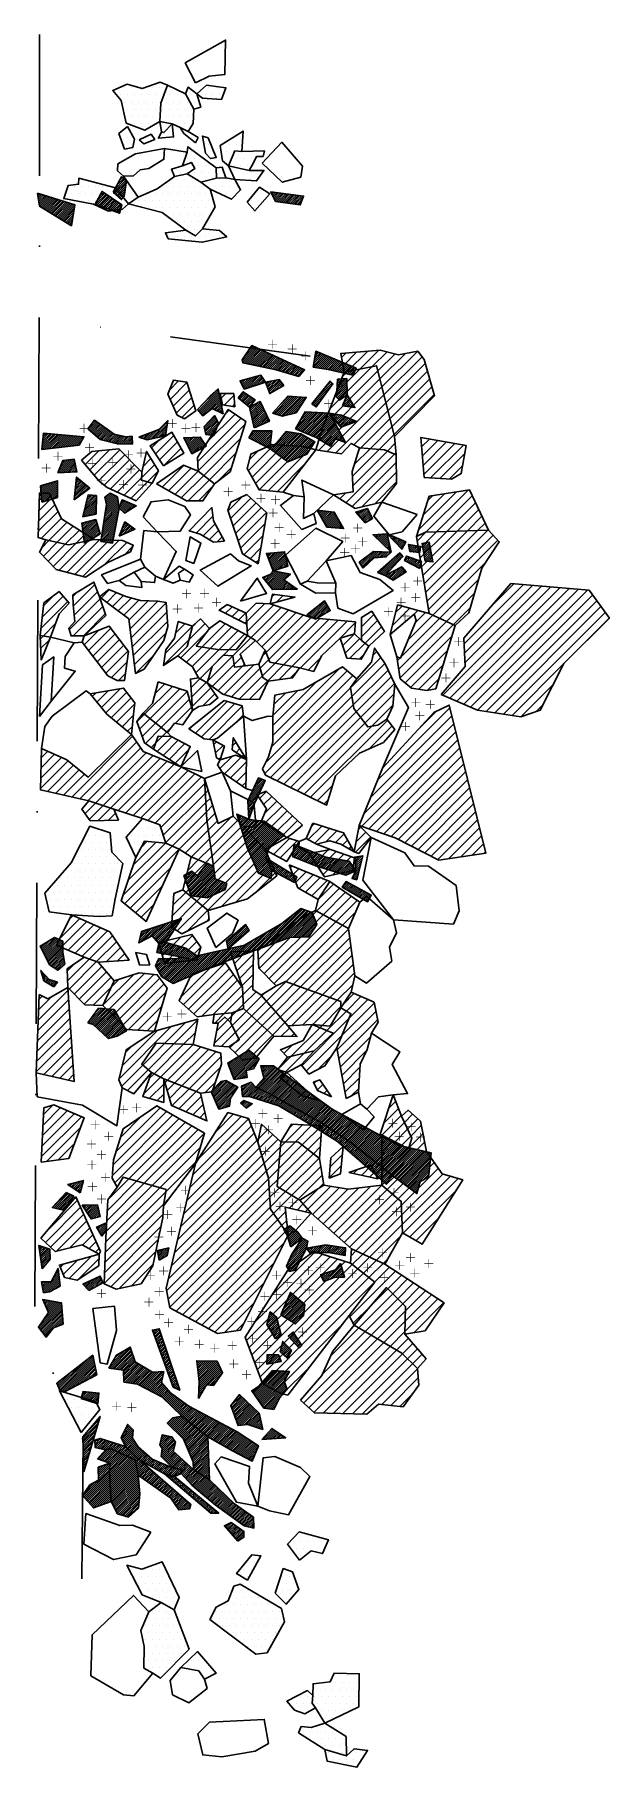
# Model space of a CAD drawing. Extents: x -431 to -329, y -1728 to -1421.
import ezdxf

# ---------------------------------------------------------------- set-up
doc = ezdxf.new("R2010")
doc.units = 0
doc.header["$LTSCALE"] = 25
doc.header["$MEASUREMENT"] = 0
doc.linetypes.add('STRICHPUNKTX2', pattern=[2, 1, -0.5, 0, -0.5])
doc.layers.get('0').update_dxf_attribs({"linetype": 'CONTINUOUS'})
for name, color, linetype in [('FEUER', 1, 'CONTINUOUS'), ('GRABUNGSGRENZE', 3, 'STRICHPUNKTX2'), ('KNOCHEN', 2, 'CONTINUOUS'), ('KNOCHENSCHRAFF', 2, 'CONTINUOUS'), ('STEINE', 4, 'CONTINUOUS'), ('STEINESCHRAFF', 4, 'CONTINUOUS')]:
    doc.layers.add(name, color=color, linetype=linetype)

# ---------------------------------------------------------------- blocks, each defined once
blk = doc.blocks.new('*X1')
at = {"color": 0}
for p, q in [((-416.71, -1448.03), (-414.87, -1446.18)), ((-416.3, -1447.26), (-415.08, -1446.04)), ((-415.88, -1446.49), (-415.29, -1445.9)), ((-430.3, -1448.89), (-430.11, -1448.69)), ((-430.25, -1449.2), (-429.84, -1448.78)), ((-430.21, -1449.5), (-429.57, -1448.86)), ((-430.16, -1449.81), (-429.3, -1448.95)), ((-430.12, -1450.12), (-429.03, -1449.04)), ((-430.07, -1450.43), (-428.77, -1449.12)), ((-430.03, -1450.73), (-428.5, -1449.21)), ((-420.02, -1450.62), (-418.21, -1448.81)), ((-419.89, -1450.14), (-418.42, -1448.67)), ((-419.76, -1450.72), (-417.99, -1448.96)), ((-419.5, -1450.82), (-417.78, -1449.1)), ((-419.46, -1449.36), (-418.63, -1448.53)), ((-419.25, -1450.92), (-417.57, -1449.24)), ((-419.03, -1448.58), (-418.84, -1448.39)), ((-416.9, -1448.57), (-414.66, -1446.32)), ((-416.71, -1448.73), (-414.61, -1446.64)), ((-416.51, -1448.89), (-414.67, -1447.05)), ((-416.32, -1449.05), (-414.73, -1447.46)), ((-416.13, -1449.21), (-414.8, -1447.88)), ((-415.94, -1449.37), (-414.86, -1448.29)), ((-415.74, -1449.53), (-414.92, -1448.71)), ((-415.55, -1449.7), (-414.98, -1449.12)), ((-388.95, -1448.55), (-388.85, -1448.45)), ((-388.83, -1448.79), (-388.54, -1448.49)), ((-388.71, -1449.02), (-388.22, -1448.53)), ((-388.59, -1449.25), (-387.91, -1448.57)), ((-388.47, -1449.49), (-387.6, -1448.61)), ((-388.35, -1449.72), (-387.28, -1448.65)), ((-388.23, -1449.96), (-386.97, -1448.69)), ((-388.05, -1450.13), (-386.65, -1448.73)), ((-387.74, -1450.17), (-386.34, -1448.77)), ((-387.43, -1450.22), (-386.02, -1448.81)), ((-387.12, -1450.26), (-385.71, -1448.85)), ((-386.82, -1450.3), (-385.4, -1448.88)), ((-386.51, -1450.35), (-385.08, -1448.92)), ((-386.2, -1450.39), (-384.77, -1448.96)), ((-385.89, -1450.44), (-384.45, -1449)), ((-385.58, -1450.48), (-384.14, -1449.04)), ((-385.27, -1450.52), (-383.82, -1449.08)), ((-384.96, -1450.57), (-383.51, -1449.12)), ((-384.65, -1450.61), (-383.2, -1449.16)), ((-429.93, -1450.99), (-428.23, -1449.29)), ((-429.71, -1451.13), (-427.96, -1449.38)), ((-429.5, -1451.26), (-427.69, -1449.46)), ((-429.28, -1451.4), (-427.42, -1449.55)), ((-429.06, -1451.53), (-427.16, -1449.63)), ((-428.84, -1451.67), (-426.89, -1449.72)), ((-428.62, -1451.8), (-426.62, -1449.8)), ((-428.4, -1451.94), (-426.35, -1449.89)), ((-428.18, -1452.07), (-426.08, -1449.97)), ((-427.96, -1452.21), (-425.82, -1450.06)), ((-427.75, -1452.34), (-425.55, -1450.15)), ((-427.53, -1452.48), (-425.28, -1450.23)), ((-427.31, -1452.61), (-425.01, -1450.32)), ((-427.09, -1452.75), (-424.74, -1450.4)), ((-426.87, -1452.88), (-424.48, -1450.49)), ((-426.65, -1453.02), (-424.21, -1450.57)), ((-426.43, -1453.15), (-423.94, -1450.66)), ((-426.21, -1453.29), (-423.76, -1450.83)), ((-426, -1453.42), (-423.83, -1451.25)), ((-425.78, -1453.56), (-423.9, -1451.68)), ((-425.56, -1453.69), (-423.97, -1452.1)), ((-418.99, -1451.01), (-417.36, -1449.38)), ((-418.73, -1451.11), (-417.15, -1449.52)), ((-418.48, -1451.21), (-416.94, -1449.67)), ((-418.22, -1451.3), (-416.72, -1449.81)), ((-417.97, -1451.4), (-416.51, -1449.95)), ((-417.71, -1451.5), (-416.3, -1450.09)), ((-417.45, -1451.6), (-416.09, -1450.23)), ((-417.2, -1451.69), (-415.88, -1450.38)), ((-416.94, -1451.79), (-415.67, -1450.52)), ((-416.68, -1451.89), (-415.46, -1450.66)), ((-416.43, -1451.99), (-415.5, -1451.06)), ((-416.17, -1452.08), (-415.63, -1451.54)), ((-415.92, -1452.18), (-415.76, -1452.03)), ((-384.34, -1450.66), (-383.38, -1449.69)), ((-384.03, -1450.7), (-383.6, -1450.27)), ((-425.34, -1453.83), (-424.04, -1452.53)), ((-425.12, -1453.96), (-424.11, -1452.95)), ((-424.9, -1454.1), (-424.18, -1453.38)), ((-424.68, -1454.23), (-424.25, -1453.8)), ((-424.46, -1454.37), (-424.33, -1454.23))]:
    blk.add_line(p, q, dxfattribs=at)
blk = doc.blocks.new('*X2')
at = {"color": 0}
for p, q in [((-394.03, -1478.38), (-391.64, -1475.99)), ((-393.95, -1478.65), (-391.4, -1476.1)), ((-393.8, -1477.79), (-391.89, -1475.88)), ((-393.71, -1478.76), (-391.16, -1476.22)), ((-393.42, -1478.82), (-390.92, -1476.33)), ((-393.12, -1478.89), (-390.68, -1476.44)), ((-393.03, -1476.67), (-392.13, -1475.77)), ((-392.83, -1478.95), (-390.43, -1476.55)), ((-392.54, -1479.01), (-390.19, -1476.66)), ((-392.25, -1479.07), (-389.95, -1476.77)), ((-391.95, -1479.13), (-389.71, -1476.88)), ((-381.15, -1477.52), (-380.51, -1476.88)), ((-381.08, -1477.1), (-380.76, -1476.77)), ((-381.01, -1476.68), (-381.01, -1476.67)), ((-391.66, -1479.19), (-389.47, -1477)), ((-391.37, -1479.25), (-389.22, -1477.11)), ((-391.08, -1479.31), (-388.98, -1477.22)), ((-390.79, -1479.38), (-388.74, -1477.33)), ((-390.49, -1479.44), (-388.5, -1477.44)), ((-390.2, -1479.5), (-388.25, -1477.55)), ((-389.91, -1479.56), (-388.01, -1477.66)), ((-389.62, -1479.62), (-387.77, -1477.78)), ((-389.32, -1479.68), (-387.53, -1477.89)), ((-389.03, -1479.74), (-387.29, -1478)), ((-388.74, -1479.81), (-387.04, -1478.11)), ((-388.45, -1479.87), (-386.8, -1478.22)), ((-388.16, -1479.93), (-386.56, -1478.33)), ((-387.87, -1480), (-386.32, -1478.44)), ((-387.6, -1480.08), (-386.07, -1478.55)), ((-387.33, -1480.16), (-385.83, -1478.67)), ((-387.05, -1480.24), (-385.59, -1478.78)), ((-386.78, -1480.32), (-385.35, -1478.89)), ((-386.51, -1480.4), (-385.11, -1479)), ((-386.24, -1480.48), (-384.86, -1479.11)), ((-385.96, -1480.56), (-384.62, -1479.22)), ((-385.69, -1480.64), (-384.38, -1479.33)), ((-385.42, -1480.72), (-384.14, -1479.45)), ((-385.14, -1480.8), (-383.9, -1479.56)), ((-384.87, -1480.89), (-383.65, -1479.67)), ((-384.6, -1480.97), (-383.41, -1479.78)), ((-384.32, -1481.05), (-383.17, -1479.89)), ((-381.44, -1479.22), (-379.51, -1477.29)), ((-381.37, -1478.8), (-379.76, -1477.19)), ((-381.35, -1479.48), (-379.26, -1477.4)), ((-381.3, -1478.37), (-380.01, -1477.09)), ((-381.23, -1477.95), (-380.26, -1476.98)), ((-381.04, -1479.53), (-379.01, -1477.5)), ((-380.74, -1479.58), (-378.76, -1477.6)), ((-380.43, -1479.63), (-378.51, -1477.71)), ((-380.12, -1479.68), (-378.26, -1477.81)), ((-379.82, -1479.72), (-378.01, -1477.91)), ((-379.51, -1479.77), (-377.76, -1478.02)), ((-379.21, -1479.82), (-377.51, -1478.12)), ((-378.9, -1479.87), (-377.26, -1478.23)), ((-378.61, -1479.93), (-377.01, -1478.33)), ((-378.32, -1480), (-376.76, -1478.43)), ((-378.04, -1480.06), (-376.51, -1478.54)), ((-377.75, -1480.13), (-376.26, -1478.64)), ((-377.46, -1480.2), (-376.01, -1478.74)), ((-377.18, -1480.26), (-375.76, -1478.85)), ((-376.89, -1480.33), (-375.51, -1478.95)), ((-376.6, -1480.4), (-375.26, -1479.05)), ((-376.32, -1480.46), (-375.01, -1479.16)), ((-376.03, -1480.53), (-374.76, -1479.26)), ((-375.74, -1480.6), (-374.51, -1479.37)), ((-375.46, -1480.66), (-374.26, -1479.47)), ((-375.17, -1480.73), (-374.01, -1479.57)), ((-374.88, -1480.8), (-373.96, -1479.87)), ((-394.43, -1481.96), (-394.36, -1481.89)), ((-394.31, -1482.19), (-393.88, -1481.76)), ((-394.19, -1482.42), (-393.39, -1481.63)), ((-394.07, -1482.66), (-392.91, -1481.5)), ((-393.95, -1482.89), (-392.42, -1481.37)), ((-393.83, -1483.12), (-391.94, -1481.24)), ((-393.71, -1483.36), (-391.45, -1481.11)), ((-393.24, -1483.24), (-390.97, -1480.98)), ((-392.71, -1483.06), (-390.66, -1481.02)), ((-392.17, -1482.89), (-390.52, -1481.23)), ((-391.64, -1482.71), (-390.38, -1481.45)), ((-391.11, -1482.53), (-390.24, -1481.66)), ((-390.58, -1482.35), (-390.1, -1481.87)), ((-390.05, -1482.18), (-389.96, -1482.08)), ((-389.85, -1482.33), (-389.59, -1482.07)), ((-389.75, -1482.59), (-389.16, -1481.99)), ((-389.66, -1482.85), (-388.73, -1481.91)), ((-389.56, -1483.1), (-388.29, -1481.83)), ((-389.47, -1483.36), (-387.86, -1481.75)), ((-389.37, -1483.62), (-387.46, -1481.71)), ((-389.28, -1483.88), (-387.31, -1481.91)), ((-389.18, -1484.13), (-387.16, -1482.11)), ((-388.46, -1483.77), (-387.01, -1482.31)), ((-387.64, -1483.3), (-386.85, -1482.51)), ((-386.82, -1482.84), (-386.7, -1482.72)), ((-384.05, -1481.13), (-383.79, -1480.87)), ((-381.57, -1486.07), (-378.13, -1482.63)), ((-381.2, -1485.35), (-378.13, -1482.28)), ((-379.77, -1483.56), (-378.32, -1482.11)), ((-377.32, -1484.65), (-375.47, -1482.8)), ((-377.3, -1484.27), (-375.47, -1482.45)), ((-377.28, -1483.9), (-375.48, -1482.1)), ((-377.26, -1483.53), (-375.48, -1481.75)), ((-377.24, -1483.16), (-375.61, -1481.52)), ((-377.22, -1482.78), (-375.98, -1481.54)), ((-377.2, -1482.41), (-376.36, -1481.56)), ((-377.18, -1482.04), (-376.73, -1481.59)), ((-377.17, -1481.67), (-377.11, -1481.61)), ((-374.6, -1480.87), (-374.24, -1480.51)), ((-401.96, -1487.01), (-398.4, -1483.46)), ((-401.8, -1487.21), (-398.26, -1483.67)), ((-401.64, -1487.4), (-398.2, -1483.96)), ((-401.48, -1487.6), (-398.14, -1484.26)), ((-401.32, -1487.79), (-398.09, -1484.56)), ((-401.16, -1487.99), (-398.03, -1484.85)), ((-400.38, -1487.55), (-397.97, -1485.15)), ((-399.3, -1486.83), (-397.91, -1485.44)), ((-399.06, -1486.95), (-397.86, -1485.74)), ((-398.83, -1487.07), (-397.8, -1486.04)), ((-394.65, -1485.01), (-393.65, -1484.01)), ((-394.46, -1485.17), (-393.44, -1484.15)), ((-394.26, -1485.33), (-393.23, -1484.3)), ((-394.11, -1484.11), (-393.86, -1483.87)), ((-394.07, -1485.49), (-393.02, -1484.44)), ((-393.87, -1485.65), (-392.81, -1484.58)), ((-393.68, -1485.81), (-392.6, -1484.72)), ((-393.49, -1485.97), (-392.38, -1484.86)), ((-393.29, -1486.13), (-392.17, -1485.01)), ((-393.1, -1486.29), (-391.96, -1485.15)), ((-392.91, -1486.45), (-391.86, -1485.4)), ((-392.69, -1486.94), (-391.74, -1485.99)), ((-392.63, -1487.23), (-390.98, -1485.58)), ((-392.56, -1487.52), (-390.8, -1485.75)), ((-392.49, -1487.8), (-390.68, -1485.99)), ((-388.48, -1487.68), (-385.47, -1484.67)), ((-388.21, -1487.76), (-385.14, -1484.69)), ((-387.94, -1487.84), (-384.81, -1484.71)), ((-387.67, -1487.92), (-384.48, -1484.73)), ((-387.6, -1486.44), (-385.8, -1484.65)), ((-387.39, -1488.01), (-384.14, -1484.75)), ((-387.12, -1488.09), (-383.81, -1484.78)), ((-386.79, -1488.11), (-383.48, -1484.8)), ((-386.33, -1488), (-383.15, -1484.82)), ((-385.87, -1487.9), (-382.82, -1484.84)), ((-385.42, -1487.8), (-383.17, -1485.55)), ((-381.36, -1486.22), (-379.04, -1483.89)), ((-381.16, -1486.37), (-379.95, -1485.16)), ((-377.23, -1484.91), (-375.46, -1483.14)), ((-377.05, -1485.09), (-375.46, -1483.49)), ((-376.88, -1485.27), (-375.45, -1483.84)), ((-376.19, -1486.35), (-374.98, -1485.14)), ((-376.07, -1485.87), (-375.11, -1484.92)), ((-376.02, -1484.77), (-375.45, -1484.19)), ((-375.88, -1486.4), (-374.85, -1485.36)), ((-375.82, -1485.27), (-375.24, -1484.69)), ((-375.57, -1484.67), (-375.38, -1484.47)), ((-375.57, -1486.44), (-374.72, -1485.58)), ((-375.27, -1486.48), (-374.58, -1485.8)), ((-374.96, -1486.53), (-374.45, -1486.02)), ((-421.34, -1490.49), (-419.93, -1489.08)), ((-420.75, -1489.55), (-420.14, -1488.93)), ((-410.35, -1492.22), (-407.26, -1489.13)), ((-400.8, -1490.1), (-398.91, -1488.21)), ((-400.74, -1490.39), (-398.79, -1488.44)), ((-400.68, -1490.68), (-398.67, -1488.68)), ((-400.62, -1490.97), (-398.55, -1488.91)), ((-400.55, -1491.27), (-398.43, -1489.14)), ((-398.59, -1487.18), (-397.74, -1486.33)), ((-398.36, -1487.3), (-397.68, -1486.63)), ((-398.12, -1487.42), (-397.63, -1486.92)), ((-397.89, -1487.54), (-397.57, -1487.22)), ((-397.65, -1487.66), (-397.51, -1487.52)), ((-392.76, -1486.65), (-392.5, -1486.4)), ((-392.43, -1488.09), (-390.57, -1486.23)), ((-392.36, -1488.38), (-390.46, -1486.47)), ((-392.3, -1488.67), (-390.34, -1486.71)), ((-392.23, -1488.95), (-390.23, -1486.95)), ((-392.16, -1489.24), (-390.11, -1487.19)), ((-392.1, -1489.53), (-390, -1487.43)), ((-392.03, -1489.82), (-389.89, -1487.67)), ((-391.97, -1490.1), (-389.77, -1487.91)), ((-391.64, -1490.13), (-389.66, -1488.15)), ((-391, -1489.84), (-389.55, -1488.39)), ((-390.36, -1489.55), (-389.43, -1488.63)), ((-389.71, -1489.27), (-389.32, -1488.87)), ((-384.96, -1487.69), (-383.83, -1486.57)), ((-384.55, -1490.46), (-381.56, -1487.47)), ((-384.29, -1490.56), (-381.22, -1487.49)), ((-384.28, -1489.85), (-381.89, -1487.45)), ((-384.04, -1490.67), (-380.89, -1487.51)), ((-383.85, -1489.05), (-382.22, -1487.43)), ((-383.79, -1490.77), (-380.56, -1487.53)), ((-383.54, -1490.87), (-380.23, -1487.55)), ((-383.41, -1488.26), (-382.56, -1487.41)), ((-383.29, -1490.97), (-379.89, -1487.57)), ((-383.04, -1491.07), (-379.56, -1487.59)), ((-382.97, -1487.47), (-382.89, -1487.39)), ((-382.79, -1491.18), (-379.23, -1487.62)), ((-382.53, -1491.28), (-378.89, -1487.64)), ((-382.28, -1491.38), (-378.56, -1487.66)), ((-382.03, -1491.48), (-378.43, -1487.88)), ((-381.78, -1491.58), (-378.31, -1488.11)), ((-381.53, -1491.69), (-378.19, -1488.34)), ((-381.28, -1491.79), (-378.06, -1488.57)), ((-381.03, -1491.89), (-377.94, -1488.8)), ((-380.96, -1486.52), (-380.86, -1486.42)), ((-380.8, -1492.02), (-377.82, -1489.03)), ((-378.4, -1487.85), (-378.25, -1487.7)), ((-378.24, -1488.04), (-377.94, -1487.75)), ((-378.08, -1488.24), (-377.64, -1487.79)), ((-377.92, -1488.44), (-377.33, -1487.84)), ((-377.77, -1488.63), (-377.02, -1487.89)), ((-377.61, -1488.83), (-376.71, -1487.93)), ((-377.45, -1489.02), (-376.42, -1487.99)), ((-377.29, -1489.22), (-376.17, -1488.1)), ((-377.13, -1489.41), (-375.93, -1488.21)), ((-376.98, -1489.61), (-375.68, -1488.31)), ((-376.82, -1489.8), (-375.43, -1488.42)), ((-376.66, -1490), (-375.19, -1488.53)), ((-376.32, -1490.01), (-374.94, -1488.64)), ((-375.78, -1489.83), (-374.7, -1488.74)), ((-375.25, -1489.65), (-374.45, -1488.85)), ((-374.71, -1489.46), (-374.2, -1488.96)), ((-374.65, -1486.57), (-374.32, -1486.25)), ((-374.34, -1486.62), (-374.19, -1486.47)), ((-374.17, -1489.28), (-373.96, -1489.07)), ((-429.58, -1493.77), (-427.16, -1491.36)), ((-429.53, -1493.38), (-427.49, -1491.33)), ((-429.51, -1494.05), (-426.84, -1491.39)), ((-429.49, -1492.98), (-427.81, -1491.3)), ((-429.45, -1492.58), (-428.14, -1491.27)), ((-429.41, -1492.19), (-428.46, -1491.24)), ((-429.36, -1491.79), (-428.79, -1491.21)), ((-429.32, -1491.39), (-429.11, -1491.19)), ((-429.11, -1494.01), (-426.51, -1491.41)), ((-428.71, -1493.96), (-426.19, -1491.44)), ((-428.31, -1493.92), (-425.86, -1491.47)), ((-427.91, -1493.88), (-425.54, -1491.5)), ((-427.51, -1493.83), (-425.21, -1491.53)), ((-427.11, -1493.79), (-424.89, -1491.56)), ((-426.72, -1493.74), (-424.56, -1491.59)), ((-426.32, -1493.7), (-424.24, -1491.61)), ((-425.92, -1493.65), (-423.91, -1491.64)), ((-425.52, -1493.61), (-423.59, -1491.67)), ((-425.12, -1493.56), (-423.26, -1491.7)), ((-424.72, -1493.52), (-422.94, -1491.73)), ((-424.33, -1493.47), (-422.61, -1491.76)), ((-423.93, -1493.43), (-422.29, -1491.79)), ((-423.53, -1493.38), (-422.37, -1492.22)), ((-421.15, -1490.65), (-419.73, -1489.23)), ((-420.97, -1490.82), (-419.52, -1489.38)), ((-420.78, -1490.98), (-419.32, -1489.53)), ((-420.59, -1491.15), (-419.11, -1489.67)), ((-420.4, -1491.31), (-418.91, -1489.82)), ((-420.21, -1491.47), (-418.7, -1489.97)), ((-420.02, -1491.64), (-418.5, -1490.12)), ((-419.83, -1491.8), (-418.29, -1490.27)), ((-419.64, -1491.97), (-418.09, -1490.42)), ((-419.45, -1492.13), (-417.88, -1490.57)), ((-419.26, -1492.29), (-417.68, -1490.71)), ((-418.99, -1492.38), (-417.47, -1490.86)), ((-418.71, -1492.45), (-417.27, -1491.01)), ((-418.43, -1492.52), (-417.06, -1491.16)), ((-418.14, -1492.59), (-416.86, -1491.31)), ((-417.86, -1492.66), (-416.6, -1491.4)), ((-417.58, -1492.74), (-416.31, -1491.46)), ((-417.3, -1492.81), (-416.02, -1491.53)), ((-417.02, -1492.88), (-415.73, -1491.59)), ((-416.73, -1492.95), (-415.44, -1491.65)), ((-416.45, -1493.02), (-415.15, -1491.72)), ((-416.16, -1493.09), (-414.86, -1491.78)), ((-415.81, -1493.09), (-414.53, -1491.81)), ((-415.46, -1493.09), (-414.14, -1491.77)), ((-415.11, -1493.09), (-413.75, -1491.74)), ((-414.75, -1493.09), (-413.58, -1491.92)), ((-412.19, -1491.94), (-411.97, -1491.73)), ((-411.92, -1492.02), (-411.4, -1491.5)), ((-411.65, -1492.11), (-410.82, -1491.28)), ((-411.38, -1492.19), (-410.24, -1491.05)), ((-411.11, -1492.27), (-409.66, -1490.83)), ((-410.8, -1492.32), (-409.09, -1490.6)), ((-409.89, -1492.12), (-407.33, -1489.56)), ((-409.44, -1492.02), (-407.41, -1489.99)), ((-408.99, -1491.92), (-407.48, -1490.41)), ((-408.54, -1491.82), (-407.55, -1490.84)), ((-408.08, -1491.72), (-407.63, -1491.27)), ((-404.33, -1492.22), (-404.1, -1491.99)), ((-404.22, -1492.45), (-403.73, -1491.97)), ((-404.1, -1492.69), (-403.36, -1491.95)), ((-403.98, -1492.93), (-402.99, -1491.93)), ((-403.86, -1493.16), (-402.62, -1491.91)), ((-403.75, -1493.4), (-402.25, -1491.9)), ((-403.63, -1493.64), (-401.87, -1491.88)), ((-403.51, -1493.87), (-401.5, -1491.86)), ((-403.4, -1494.11), (-401.36, -1492.07)), ((-400.36, -1491.43), (-398.31, -1489.38)), ((-400.05, -1491.47), (-398.45, -1489.86)), ((-399.75, -1491.52), (-398.66, -1490.43)), ((-399.44, -1491.56), (-398.87, -1491)), ((-399.13, -1491.61), (-399.08, -1491.56)), ((-392.83, -1492.02), (-391.57, -1490.77)), ((-392.59, -1492.14), (-391.22, -1490.77)), ((-392.56, -1491.4), (-391.93, -1490.77)), ((-392.36, -1492.26), (-390.87, -1490.77)), ((-392.12, -1492.38), (-390.52, -1490.77)), ((-391.89, -1492.5), (-390.16, -1490.77)), ((-391.65, -1492.62), (-389.81, -1490.78)), ((-391.42, -1492.73), (-389.46, -1490.78)), ((-391.18, -1492.85), (-389.11, -1490.78)), ((-390.95, -1492.97), (-388.78, -1490.81)), ((-390.71, -1493.09), (-388.83, -1491.21)), ((-390.48, -1493.21), (-388.88, -1491.61)), ((-390.24, -1493.33), (-388.92, -1492.01)), ((-388.87, -1494.08), (-385.76, -1490.97)), ((-388.67, -1494.23), (-385.46, -1491.02)), ((-388.47, -1494.38), (-385.15, -1491.07)), ((-388.27, -1494.54), (-384.85, -1491.11)), ((-388.07, -1494.69), (-384.54, -1491.16)), ((-387.86, -1494.84), (-384.23, -1491.21)), ((-387.66, -1494.99), (-383.93, -1491.26)), ((-387.5, -1492.35), (-386.07, -1490.92)), ((-387.46, -1495.14), (-383.63, -1491.31)), ((-387.26, -1495.29), (-383.4, -1491.44)), ((-387.06, -1495.45), (-383.18, -1491.57)), ((-386.85, -1495.6), (-382.96, -1491.7)), ((-386.65, -1495.75), (-382.73, -1491.83)), ((-386.45, -1495.9), (-382.51, -1491.96)), ((-386.25, -1496.05), (-382.28, -1492.09)), ((-386.05, -1496.2), (-382.06, -1492.22)), ((-380.58, -1492.15), (-377.69, -1489.26)), ((-380.36, -1492.29), (-377.57, -1489.49)), ((-380.15, -1492.42), (-377.45, -1489.72)), ((-379.93, -1492.56), (-377.32, -1489.95)), ((-379.71, -1492.7), (-377.2, -1490.19)), ((-379.49, -1492.83), (-377.08, -1490.42)), ((-379.27, -1492.97), (-376.95, -1490.65)), ((-379.06, -1493.1), (-376.83, -1490.88)), ((-378.84, -1493.24), (-376.71, -1491.11)), ((-377.45, -1492.2), (-376.58, -1491.34)), ((-377.19, -1492.3), (-376.46, -1491.57)), ((-376.94, -1492.4), (-376.34, -1491.8)), ((-376.68, -1492.5), (-376.21, -1492.03)), ((-423.13, -1493.34), (-422.84, -1493.05)), ((-414.4, -1493.09), (-413.57, -1492.26)), ((-414.05, -1493.09), (-413.56, -1492.6)), ((-413.7, -1493.1), (-413.55, -1492.95)), ((-403.28, -1494.34), (-401.22, -1492.29)), ((-403.16, -1494.58), (-401.09, -1492.51)), ((-403.04, -1494.82), (-400.95, -1492.73)), ((-402.39, -1494.51), (-400.82, -1492.94)), ((-401.62, -1494.1), (-400.68, -1493.16)), ((-400.86, -1493.69), (-400.55, -1493.38)), ((-390, -1493.44), (-388.97, -1492.41)), ((-389.77, -1493.56), (-389.02, -1492.81)), ((-389.53, -1493.68), (-389.07, -1493.21)), ((-389.3, -1493.8), (-389.11, -1493.61)), ((-389.08, -1493.93), (-388.44, -1493.3)), ((-385.64, -1496.15), (-381.83, -1492.34)), ((-385.05, -1495.91), (-381.61, -1492.47)), ((-384.45, -1495.67), (-381.38, -1492.6)), ((-383.86, -1495.43), (-381.16, -1492.73)), ((-383.26, -1495.19), (-381.83, -1493.76)), ((-382.67, -1494.94), (-382.5, -1494.78)), ((-378.62, -1493.38), (-377.66, -1492.41)), ((-376.43, -1492.6), (-376.09, -1492.26)), ((-376.17, -1492.69), (-375.97, -1492.49)), ((-375.92, -1492.79), (-375.84, -1492.72)), ((-426.66, -1497.93), (-424.58, -1495.85)), ((-426.56, -1498.18), (-424.18, -1495.8)), ((-426.41, -1497.32), (-424.99, -1495.9)), ((-426.19, -1498.17), (-423.85, -1495.83)), ((-426.15, -1496.71), (-425.39, -1495.95)), ((-425.89, -1496.1), (-425.8, -1496)), ((-425.82, -1498.15), (-423.79, -1496.12)), ((-425.46, -1498.14), (-423.73, -1496.41)), ((-425.09, -1498.12), (-423.66, -1496.7)), ((-424.72, -1498.11), (-423.6, -1496.99)), ((-424.35, -1498.09), (-423.54, -1497.28)), ((-423.98, -1498.07), (-423.47, -1497.57)), ((-423.61, -1498.06), (-423.41, -1497.86)), ((-429.81, -1500.73), (-429.51, -1500.42)), ((-429.79, -1501.05), (-429.01, -1500.27)), ((-429.76, -1501.38), (-428.5, -1500.12)), ((-429.73, -1501.7), (-427.99, -1499.97)), ((-429.7, -1502.03), (-427.49, -1499.81)), ((-429.68, -1502.36), (-426.98, -1499.66)), ((-429.65, -1502.68), (-426.83, -1499.86)), ((-429.62, -1503.01), (-426.83, -1500.22)), ((-429.59, -1503.33), (-426.83, -1500.57)), ((-429.21, -1503.3), (-426.83, -1500.93)), ((-428.69, -1503.14), (-426.83, -1501.28)), ((-423.83, -1502.87), (-421.53, -1500.58)), ((-423.79, -1502.48), (-421.72, -1500.41)), ((-423.75, -1502.08), (-421.91, -1500.25)), ((-423.71, -1501.69), (-422.1, -1500.09)), ((-423.66, -1501.29), (-422.29, -1499.92)), ((-423.62, -1500.9), (-422.49, -1499.76)), ((-423.58, -1500.51), (-422.68, -1499.6)), ((-423.54, -1500.11), (-422.87, -1499.44)), ((-423.5, -1499.72), (-423.06, -1499.27)), ((-423.46, -1499.32), (-423.25, -1499.11)), ((-422.86, -1502.25), (-421.34, -1500.74)), ((-421.52, -1501.27), (-421.15, -1500.9)), ((-428.18, -1502.98), (-426.83, -1501.64)), ((-427.67, -1502.82), (-426.84, -1501.99)), ((-427.15, -1502.66), (-426.84, -1502.35)), ((-422.32, -1505.96), (-419.95, -1503.59)), ((-422.21, -1505.49), (-419.94, -1503.23)), ((-422.09, -1505.03), (-419.93, -1502.87)), ((-421.98, -1504.56), (-419.93, -1502.51)), ((-421.91, -1505.9), (-419.95, -1503.95)), ((-421.87, -1504.1), (-420, -1502.22)), ((-421.76, -1503.63), (-420.33, -1502.2)), ((-421.65, -1503.17), (-420.65, -1502.17)), ((-421.54, -1502.7), (-420.98, -1502.15)), ((-421.47, -1505.82), (-419.96, -1504.31)), ((-421.42, -1502.24), (-421.31, -1502.13)), ((-418.64, -1507.23), (-415.92, -1504.51)), ((-418.57, -1506.81), (-415.95, -1504.19)), ((-418.51, -1506.39), (-415.99, -1503.87)), ((-418.44, -1505.97), (-416.03, -1503.56)), ((-418.37, -1505.55), (-416.07, -1503.24)), ((-418.36, -1502.71), (-417.48, -1501.83)), ((-418.31, -1505.13), (-416.11, -1502.93)), ((-418.29, -1502.99), (-417.25, -1501.95)), ((-418.24, -1504.71), (-416.15, -1502.62)), ((-418.22, -1503.28), (-417.01, -1502.07)), ((-418.17, -1504.29), (-416.3, -1502.42)), ((-418.16, -1503.56), (-416.77, -1502.18)), ((-418.11, -1503.87), (-416.54, -1502.3)), ((-415.9, -1504.49), (-414.7, -1503.29)), ((-415.71, -1503.95), (-414.94, -1503.18)), ((-415.71, -1504.66), (-414.45, -1503.39)), ((-415.53, -1504.82), (-414.2, -1503.5)), ((-415.49, -1503.38), (-415.19, -1503.07)), ((-415.34, -1504.99), (-413.95, -1503.61)), ((-415.15, -1505.16), (-413.71, -1503.71)), ((-414.97, -1505.33), (-413.46, -1503.82)), ((-414.14, -1504.85), (-413.21, -1503.93)), ((-413.24, -1504.31), (-412.97, -1504.03)), ((-422.47, -1507.17), (-422.37, -1507.07)), ((-422.43, -1507.49), (-421.9, -1506.96)), ((-422.39, -1507.8), (-421.43, -1506.84)), ((-422.35, -1508.12), (-420.96, -1506.73)), ((-422.32, -1508.43), (-420.49, -1506.61)), ((-422.28, -1508.75), (-420.03, -1506.5)), ((-422.24, -1509.06), (-419.95, -1506.77)), ((-422.2, -1509.38), (-419.86, -1507.04)), ((-422.16, -1509.69), (-419.78, -1507.31)), ((-422.12, -1510.01), (-419.69, -1507.57)), ((-421.03, -1505.73), (-419.97, -1504.67)), ((-420.59, -1505.65), (-419.97, -1505.03)), ((-420.16, -1505.56), (-419.98, -1505.39)), ((-419.1, -1510.17), (-416.48, -1507.54)), ((-419.04, -1509.75), (-416.4, -1507.11)), ((-418.97, -1509.33), (-416.32, -1506.68)), ((-418.9, -1508.91), (-416.24, -1506.24)), ((-418.84, -1508.49), (-416.16, -1505.81)), ((-418.77, -1508.07), (-416.08, -1505.38)), ((-418.7, -1507.65), (-416, -1504.94)), ((-415.86, -1509.4), (-413.99, -1507.54)), ((-415.64, -1508.82), (-414.2, -1507.39)), ((-415.39, -1508.22), (-414.41, -1507.24)), ((-415.14, -1507.62), (-414.61, -1507.09)), ((-414.9, -1507.02), (-414.82, -1506.94)), ((-380.66, -1504.96), (-380.55, -1504.85)), ((-380.54, -1505.19), (-380.23, -1504.88)), ((-380.41, -1505.42), (-379.91, -1504.92)), ((-380.29, -1505.65), (-379.59, -1504.95)), ((-380.16, -1505.87), (-379.27, -1504.99)), ((-380.03, -1506.1), (-378.95, -1505.02)), ((-379.91, -1506.33), (-378.63, -1505.05)), ((-379.78, -1506.56), (-378.31, -1505.09)), ((-379.65, -1506.78), (-377.99, -1505.12)), ((-379.53, -1507.01), (-377.71, -1505.19)), ((-379.4, -1507.24), (-377.58, -1505.42)), ((-379.28, -1507.46), (-377.46, -1505.65)), ((-379.15, -1507.69), (-377.33, -1505.87)), ((-378.95, -1507.85), (-377.2, -1506.1)), ((-378.63, -1507.87), (-377.07, -1506.32)), ((-378.3, -1507.9), (-376.95, -1506.55)), ((-377.98, -1507.93), (-376.82, -1506.78)), ((-377.65, -1507.96), (-376.69, -1507)), ((-377.32, -1507.99), (-376.56, -1507.23)), ((-377, -1508.02), (-376.44, -1507.45)), ((-373.86, -1505.23), (-373.73, -1505.1)), ((-373.69, -1505.42), (-373.23, -1504.95)), ((-373.53, -1505.61), (-372.73, -1504.81)), ((-373.36, -1505.79), (-372.24, -1504.67)), ((-373.2, -1505.98), (-371.82, -1504.6)), ((-373.03, -1506.17), (-371.69, -1504.83)), ((-372.86, -1506.36), (-371.57, -1505.06)), ((-372.7, -1506.54), (-371.45, -1505.3)), ((-372.53, -1506.73), (-371.33, -1505.53)), ((-372.37, -1506.92), (-371.21, -1505.76)), ((-371.98, -1506.88), (-371.08, -1505.99)), ((-371.15, -1506.41), (-370.96, -1506.22)), ((-422.09, -1510.32), (-419.6, -1507.84)), ((-422.05, -1510.64), (-419.52, -1508.11)), ((-421.45, -1510.39), (-419.43, -1508.37)), ((-420.49, -1509.78), (-419.34, -1508.64)), ((-419.52, -1509.18), (-419.26, -1508.91)), ((-418.97, -1510.39), (-416.56, -1507.97)), ((-418.66, -1510.43), (-416.63, -1508.41)), ((-418.35, -1510.48), (-416.71, -1508.84)), ((-418.05, -1510.53), (-416.79, -1509.27)), ((-417.74, -1510.57), (-416.87, -1509.71)), ((-417.43, -1510.62), (-416.95, -1510.14)), ((-417.12, -1510.66), (-417.03, -1510.57)), ((-415.23, -1509.13), (-413.79, -1507.68)), ((-414.61, -1508.86), (-413.58, -1507.83)), ((-413.99, -1508.59), (-413.38, -1507.98)), ((-413.36, -1508.32), (-413.17, -1508.13)), ((-376.67, -1508.05), (-376.31, -1507.68)), ((-376.35, -1508.07), (-376.18, -1507.9)), ((-370.79, -1509.23), (-370.73, -1509.18)), ((-370.61, -1509.4), (-370.36, -1509.15)), ((-370.43, -1509.58), (-369.98, -1509.13)), ((-370.25, -1509.75), (-369.61, -1509.11)), ((-370.07, -1509.92), (-369.23, -1509.09)), ((-369.88, -1510.09), (-368.86, -1509.07)), ((-369.7, -1510.27), (-368.48, -1509.04)), ((-369.52, -1510.44), (-368.31, -1509.22)), ((-369.34, -1510.61), (-368.24, -1509.51)), ((-369.16, -1510.79), (-368.18, -1509.8)), ((-368.98, -1510.96), (-368.12, -1510.09)), ((-368.8, -1511.13), (-368.05, -1510.38)), ((-368.24, -1509.15), (-368.19, -1509.1)), ((-368.06, -1509.33), (-367.94, -1509.21)), ((-367.89, -1509.51), (-367.69, -1509.31)), ((-367.72, -1509.69), (-367.44, -1509.42)), ((-367.54, -1509.88), (-367.19, -1509.52)), ((-367.37, -1510.06), (-366.94, -1509.62)), ((-367.2, -1510.24), (-366.69, -1509.73)), ((-367.03, -1510.42), (-366.44, -1509.83)), ((-366.85, -1510.6), (-366.19, -1509.94)), ((-366.68, -1510.78), (-365.94, -1510.04)), ((-366.51, -1510.96), (-365.69, -1510.15)), ((-366.33, -1511.14), (-365.45, -1510.25)), ((-366.16, -1511.32), (-365.2, -1510.36)), ((-362.08, -1511.13), (-361.56, -1510.61)), ((-362.03, -1511.43), (-361.12, -1510.52)), ((-361.98, -1511.73), (-360.9, -1510.65)), ((-389.71, -1512.6), (-389.58, -1512.47)), ((-389.61, -1512.85), (-389.19, -1512.43)), ((-389.51, -1513.11), (-388.8, -1512.39)), ((-389.41, -1513.36), (-388.41, -1512.36)), ((-389.32, -1513.62), (-388.02, -1512.32)), ((-389.22, -1513.87), (-387.63, -1512.29)), ((-389.12, -1514.12), (-387.24, -1512.25)), ((-389.02, -1514.38), (-386.85, -1512.21)), ((-388.92, -1514.63), (-386.54, -1512.25)), ((-388.82, -1514.89), (-386.47, -1512.54)), ((-388.72, -1515.14), (-386.4, -1512.82)), ((-388.62, -1515.4), (-386.34, -1513.11)), ((-388.41, -1515.54), (-386.27, -1513.4)), ((-387.89, -1515.37), (-386.2, -1513.68)), ((-373.23, -1514.15), (-372.62, -1513.53)), ((-373.09, -1514.36), (-371.07, -1512.34)), ((-372.95, -1514.57), (-370.52, -1512.14)), ((-372.81, -1514.79), (-370.17, -1512.15)), ((-372.67, -1515), (-369.83, -1512.16)), ((-370.56, -1513.24), (-369.49, -1512.18)), ((-370.18, -1513.22), (-369.15, -1512.19)), ((-369.8, -1513.19), (-368.81, -1512.2)), ((-369.79, -1516.01), (-366.6, -1512.82)), ((-369.53, -1516.1), (-365.98, -1512.56)), ((-369.42, -1513.16), (-368.47, -1512.21)), ((-369.27, -1516.2), (-365.82, -1512.75)), ((-369.04, -1513.14), (-368.12, -1512.22)), ((-369.02, -1516.3), (-365.66, -1512.94)), ((-368.66, -1513.11), (-367.78, -1512.24)), ((-368.62, -1511.31), (-367.99, -1510.67)), ((-368.44, -1511.48), (-367.92, -1510.96)), ((-368.26, -1511.65), (-367.86, -1511.25)), ((-368.08, -1511.82), (-367.8, -1511.54)), ((-367.9, -1512), (-367.73, -1511.83)), ((-367.72, -1512.17), (-367.67, -1512.12)), ((-365.99, -1511.5), (-365.21, -1510.73)), ((-365.82, -1511.68), (-365.63, -1511.5)), ((-365.16, -1513.5), (-364.71, -1513.05)), ((-365.14, -1513.83), (-364.45, -1513.14)), ((-364.91, -1513.95), (-364.19, -1513.24)), ((-364.67, -1514.07), (-363.93, -1513.33)), ((-364.51, -1511.08), (-364.34, -1510.91)), ((-364.46, -1511.39), (-364.04, -1510.96)), ((-364.44, -1514.19), (-363.67, -1513.42)), ((-364.41, -1511.69), (-363.74, -1511.02)), ((-364.36, -1512), (-363.43, -1511.07)), ((-364.2, -1514.31), (-363.41, -1513.52)), ((-364.18, -1512.16), (-363.13, -1511.12)), ((-363.97, -1514.43), (-363.15, -1513.61)), ((-363.85, -1512.19), (-362.83, -1511.17)), ((-363.74, -1514.55), (-362.89, -1513.71)), ((-363.53, -1512.22), (-362.53, -1511.23)), ((-363.2, -1512.25), (-362.49, -1511.53)), ((-362.88, -1512.28), (-362.52, -1511.93)), ((-362.13, -1510.83), (-362.01, -1510.7)), ((-361.92, -1512.03), (-360.84, -1510.95)), ((-361.87, -1512.33), (-360.78, -1511.24)), ((-361.82, -1512.63), (-360.72, -1511.53)), ((-361.77, -1512.94), (-360.66, -1511.83)), ((-361.71, -1513.24), (-360.6, -1512.12)), ((-361.66, -1513.54), (-360.54, -1512.42)), ((-361.61, -1513.84), (-360.48, -1512.71)), ((-361.32, -1513.91), (-360.42, -1513.01)), ((-360.99, -1513.93), (-360.37, -1513.3)), ((-360.67, -1513.96), (-360.31, -1513.6)), ((-390.39, -1516.81), (-390.25, -1516.67)), ((-390.23, -1517), (-389.64, -1516.41)), ((-390.07, -1517.2), (-389.02, -1516.15)), ((-389.91, -1517.39), (-388.17, -1515.66)), ((-389.75, -1517.59), (-387.88, -1515.71)), ((-389.6, -1517.79), (-387.58, -1515.77)), ((-389.44, -1517.98), (-387.28, -1515.82)), ((-389.28, -1518.18), (-386.98, -1515.88)), ((-389.12, -1518.37), (-386.68, -1515.93)), ((-388.97, -1518.57), (-386.39, -1515.99)), ((-388.96, -1516.09), (-388.47, -1515.6)), ((-388.81, -1518.77), (-386.09, -1516.04)), ((-388.58, -1518.89), (-385.79, -1516.1)), ((-387.36, -1515.19), (-386.13, -1513.97)), ((-386.83, -1515.02), (-386.06, -1514.25)), ((-386.3, -1514.85), (-386, -1514.54)), ((-370.05, -1515.91), (-369.53, -1515.4)), ((-368.76, -1516.39), (-367.91, -1515.54)), ((-368.53, -1516.52), (-368.07, -1516.06)), ((-368.31, -1516.65), (-367.32, -1515.66)), ((-368.08, -1516.78), (-366.56, -1515.26)), ((-367.86, -1516.9), (-365.81, -1514.86)), ((-367.63, -1517.03), (-365.62, -1515.02)), ((-367.41, -1517.16), (-365.46, -1515.21)), ((-366.78, -1516.89), (-365.3, -1515.41)), ((-365.79, -1516.26), (-365.14, -1515.6)), ((-363.5, -1514.67), (-362.63, -1513.8)), ((-363.27, -1514.79), (-362.37, -1513.89)), ((-363.04, -1514.91), (-362.33, -1514.21)), ((-362.8, -1515.03), (-362.45, -1514.68)), ((-360.34, -1513.98), (-360.25, -1513.89)), ((-388.22, -1518.88), (-386.57, -1517.24)), ((-387.86, -1518.87), (-386.36, -1517.38)), ((-387.49, -1518.87), (-386.15, -1517.52)), ((-387.13, -1518.86), (-385.94, -1517.67)), ((-386.77, -1518.85), (-385.73, -1517.81)), ((-386.41, -1518.84), (-385.52, -1517.95)), ((-386.05, -1518.84), (-385.31, -1518.1)), ((-385.69, -1518.83), (-385.1, -1518.24)), ((-385.33, -1518.82), (-384.89, -1518.38)), ((-384.97, -1518.81), (-384.68, -1518.53)), ((-384.61, -1518.81), (-384.47, -1518.67)), ((-382.52, -1523.43), (-381.89, -1522.8)), ((-382.28, -1523.55), (-380.24, -1521.51)), ((-382.04, -1523.66), (-379.39, -1521.02)), ((-381.8, -1523.78), (-379.26, -1521.24)), ((-381.56, -1523.9), (-379.13, -1521.46)), ((-381.33, -1524.01), (-379, -1521.69)), ((-381.09, -1524.13), (-378.87, -1521.91)), ((-380.35, -1523.74), (-378.74, -1522.13)), ((-379.49, -1523.24), (-378.61, -1522.36)), ((-378.64, -1522.74), (-378.48, -1522.58))]:
    blk.add_line(p, q, dxfattribs=at)
blk = doc.blocks.new('*X3')
at = {"color": 0}
for p, q in [((-392.94, -1556.13), (-390.35, -1553.54)), ((-392.65, -1555.49), (-390.04, -1552.88)), ((-392.35, -1554.84), (-390.18, -1552.66)), ((-392.06, -1554.19), (-390.44, -1552.57)), ((-391.77, -1553.54), (-390.69, -1552.47)), ((-391.47, -1552.9), (-390.95, -1552.37)), ((-393.03, -1556.57), (-390.66, -1554.2)), ((-393.01, -1556.91), (-390.96, -1554.86)), ((-393, -1557.25), (-391.27, -1555.52)), ((-392.98, -1557.59), (-391.58, -1556.19)), ((-394.97, -1558.86), (-394.85, -1558.75)), ((-394.88, -1559.13), (-394.6, -1558.86)), ((-394.8, -1559.4), (-394.36, -1558.96)), ((-394.71, -1559.67), (-394.11, -1559.07)), ((-394.63, -1559.94), (-393.86, -1559.18)), ((-394.54, -1560.21), (-393.62, -1559.28)), ((-394.46, -1560.48), (-393.37, -1559.39)), ((-394.38, -1560.75), (-393.12, -1559.5)), ((-394.29, -1561.02), (-392.87, -1559.6)), ((-394.21, -1561.29), (-392.57, -1559.65)), ((-394.12, -1561.56), (-392.27, -1559.7)), ((-394.04, -1561.83), (-391.96, -1559.75)), ((-393.95, -1562.1), (-391.64, -1559.78)), ((-392.97, -1557.93), (-391.88, -1556.84)), ((-392.95, -1558.26), (-392.09, -1557.4)), ((-392.94, -1558.6), (-392.29, -1557.96)), ((-392.92, -1558.94), (-392.5, -1558.52)), ((-392.91, -1559.28), (-392.7, -1559.08)), ((-393.87, -1562.36), (-391.31, -1559.81)), ((-393.79, -1562.63), (-390.99, -1559.84)), ((-393.7, -1562.9), (-390.66, -1559.86)), ((-393.62, -1563.17), (-390.34, -1559.89)), ((-393.53, -1563.44), (-390.06, -1559.97)), ((-393.45, -1563.71), (-389.85, -1560.12)), ((-393.36, -1563.98), (-389.65, -1560.26)), ((-393.28, -1564.25), (-389.44, -1560.41)), ((-393.2, -1564.52), (-389.23, -1560.55)), ((-393.1, -1564.77), (-389.02, -1560.7)), ((-392.99, -1565.02), (-388.82, -1560.85)), ((-392.88, -1565.27), (-388.61, -1560.99)), ((-392.78, -1565.51), (-388.4, -1561.14)), ((-392.67, -1565.76), (-388.19, -1561.28)), ((-392.56, -1566.01), (-387.99, -1561.43)), ((-392.46, -1566.25), (-387.78, -1561.58)), ((-392.35, -1566.5), (-387.57, -1561.72)), ((-392.24, -1566.75), (-387.36, -1561.87)), ((-392.13, -1566.99), (-387.16, -1562.02)), ((-392.03, -1567.24), (-386.95, -1562.16)), ((-387.74, -1563.3), (-386.74, -1562.31)), ((-391.92, -1567.48), (-389.38, -1564.94)), ((-391.81, -1567.73), (-389.52, -1565.44)), ((-391.71, -1567.98), (-389.66, -1565.93)), ((-385.11, -1565.98), (-383.69, -1564.56)), ((-385.06, -1565.57), (-383.94, -1564.46)), ((-385.01, -1565.17), (-384.2, -1564.36)), ((-385.01, -1566.23), (-383.43, -1564.65)), ((-384.96, -1564.77), (-384.45, -1564.26)), ((-384.91, -1564.36), (-384.7, -1564.16)), ((-384.76, -1566.33), (-383.18, -1564.75)), ((-384.51, -1566.44), (-382.92, -1564.85)), ((-384.26, -1566.54), (-382.67, -1564.95)), ((-384.01, -1566.64), (-382.42, -1565.05)), ((-383.76, -1566.75), (-382.16, -1565.15)), ((-383.51, -1566.85), (-381.91, -1565.25)), ((-383.26, -1566.95), (-381.65, -1565.35)), ((-383.01, -1567.06), (-381.4, -1565.45)), ((-382.76, -1567.16), (-381.15, -1565.55)), ((-382.51, -1567.26), (-380.89, -1565.65)), ((-382.26, -1567.37), (-380.64, -1565.75)), ((-382.01, -1567.47), (-380.38, -1565.85)), ((-404.28, -1569.94), (-403.25, -1568.92)), ((-404.18, -1570.2), (-402.86, -1568.88)), ((-403.71, -1571.5), (-399.84, -1567.63)), ((-403.62, -1571.76), (-399.61, -1567.75)), ((-403.52, -1572.02), (-399.37, -1567.86)), ((-403.43, -1572.28), (-399.16, -1568.01)), ((-403.34, -1572.54), (-399.12, -1568.32)), ((-403.24, -1572.8), (-399.08, -1568.63)), ((-403.15, -1573.06), (-399.04, -1568.94)), ((-401.56, -1568.99), (-400.08, -1567.51)), ((-391.6, -1568.22), (-389.8, -1566.43)), ((-391.49, -1568.47), (-389.71, -1566.69)), ((-391.38, -1568.72), (-389.6, -1566.93)), ((-391.28, -1568.96), (-389.49, -1567.17)), ((-391.14, -1569.18), (-389.37, -1567.41)), ((-390.89, -1569.28), (-389.26, -1567.66)), ((-390.63, -1569.38), (-389.15, -1567.9)), ((-390.38, -1569.48), (-389.04, -1568.14)), ((-390.13, -1569.59), (-388.93, -1568.38)), ((-389.88, -1569.69), (-388.82, -1568.62)), ((-389.71, -1566.69), (-389.61, -1566.59)), ((-389.63, -1569.79), (-388.83, -1568.99)), ((-389.6, -1566.93), (-389.39, -1566.72)), ((-389.49, -1567.17), (-389.17, -1566.86)), ((-389.37, -1567.41), (-388.95, -1566.99)), ((-389.26, -1567.66), (-388.73, -1567.13)), ((-389.15, -1567.9), (-388.51, -1567.26)), ((-389.04, -1568.14), (-388.29, -1567.39)), ((-388.93, -1568.38), (-388.07, -1567.53)), ((-388.82, -1568.62), (-387.86, -1567.66)), ((-388.6, -1568.76), (-387.64, -1567.8)), ((-388.37, -1568.89), (-387.42, -1567.93)), ((-388.14, -1569.01), (-387.2, -1568.07)), ((-387.91, -1569.13), (-386.98, -1568.2)), ((-387.68, -1569.26), (-386.76, -1568.33)), ((-387.45, -1569.38), (-386.54, -1568.47)), ((-387.22, -1569.5), (-386.32, -1568.6)), ((-386.99, -1569.63), (-386.1, -1568.74)), ((-386.76, -1569.75), (-385.88, -1568.87)), ((-381.76, -1567.57), (-380.13, -1565.95)), ((-381.51, -1567.68), (-379.87, -1566.05)), ((-381.25, -1567.78), (-379.62, -1566.14)), ((-380.99, -1567.87), (-379.37, -1566.24)), ((-380.72, -1567.95), (-379.09, -1566.32)), ((-380.45, -1568.04), (-378.79, -1566.37)), ((-380.18, -1568.12), (-378.49, -1566.43)), ((-379.91, -1568.2), (-378.19, -1566.48)), ((-379.64, -1568.29), (-377.89, -1566.53)), ((-379.37, -1568.37), (-377.58, -1566.58)), ((-379.1, -1568.45), (-377.28, -1566.64)), ((-378.83, -1568.54), (-376.98, -1566.69)), ((-378.56, -1568.62), (-376.68, -1566.74)), ((-378.29, -1568.7), (-376.38, -1566.8)), ((-378.02, -1568.79), (-376.08, -1566.85)), ((-377.75, -1568.87), (-375.78, -1566.9)), ((-377.48, -1568.95), (-375.48, -1566.95)), ((-377.21, -1569.04), (-375.18, -1567.01)), ((-376.94, -1569.12), (-375, -1567.19)), ((-376.67, -1569.2), (-374.86, -1567.39)), ((-376.4, -1569.29), (-374.71, -1567.6)), ((-376.13, -1569.37), (-374.57, -1567.81)), ((-375.86, -1569.45), (-374.42, -1568.02)), ((-375.46, -1569.41), (-374.28, -1568.23)), ((-374.84, -1569.15), (-374.13, -1568.43)), ((-374.4, -1569.76), (-373.35, -1568.72)), ((-374.23, -1568.89), (-373.98, -1568.64)), ((-374.08, -1566.62), (-373.7, -1566.24)), ((-374.07, -1569.08), (-373.23, -1568.24)), ((-374.05, -1566.94), (-373.27, -1566.16)), ((-374.03, -1567.27), (-372.85, -1566.09)), ((-374, -1567.6), (-372.75, -1566.35)), ((-373.97, -1567.92), (-372.87, -1566.82)), ((-373.95, -1568.25), (-372.99, -1567.3)), ((-373.92, -1568.58), (-373.11, -1567.77)), ((-404.37, -1569.68), (-404.07, -1569.38)), ((-404.09, -1570.46), (-402.68, -1569.05)), ((-404, -1570.72), (-402.5, -1569.23)), ((-403.9, -1570.98), (-402.32, -1569.4)), ((-403.81, -1571.24), (-402.14, -1569.57)), ((-402.94, -1573.21), (-398.99, -1569.26)), ((-402.63, -1573.24), (-398.95, -1569.57)), ((-402.31, -1573.28), (-398.91, -1569.88)), ((-401.99, -1573.31), (-398.84, -1570.16)), ((-401.67, -1573.35), (-398.59, -1570.26)), ((-401.35, -1573.38), (-398.33, -1570.36)), ((-401.04, -1573.42), (-398.08, -1570.46)), ((-400.72, -1573.46), (-397.83, -1570.56)), ((-400.4, -1573.49), (-397.57, -1570.66)), ((-399.85, -1573.3), (-397.32, -1570.76)), ((-399.2, -1573), (-397.06, -1570.86)), ((-398.55, -1572.7), (-396.81, -1570.96)), ((-397.9, -1572.4), (-396.92, -1571.43)), ((-397.25, -1572.11), (-397.06, -1571.92)), ((-389.38, -1569.89), (-388.86, -1569.37)), ((-389.12, -1569.99), (-388.88, -1569.75)), ((-386.53, -1569.87), (-385.66, -1569)), ((-386.3, -1570), (-385.44, -1569.14)), ((-386.07, -1570.12), (-385.22, -1569.27)), ((-385.84, -1570.24), (-385, -1569.41)), ((-385.61, -1570.37), (-384.78, -1569.54)), ((-385.38, -1570.49), (-384.56, -1569.68)), ((-385.15, -1570.61), (-384.42, -1569.89)), ((-384.92, -1570.74), (-384.66, -1570.48)), ((-376.31, -1571.67), (-375.39, -1570.76)), ((-376.08, -1571.8), (-375.16, -1570.88)), ((-375.86, -1571.93), (-374.93, -1571.01)), ((-375.71, -1570.72), (-375.62, -1570.63)), ((-375.63, -1572.06), (-374.7, -1571.13)), ((-375.41, -1572.19), (-374.47, -1571.25)), ((-375.18, -1572.32), (-374.24, -1571.38)), ((-374.96, -1572.45), (-374.01, -1571.5)), ((-374.74, -1572.57), (-373.78, -1571.62)), ((-374.51, -1572.7), (-373.56, -1571.75)), ((-374.44, -1570.15), (-373.47, -1569.19)), ((-374.29, -1572.83), (-373.33, -1571.87)), ((-374.15, -1570.23), (-373.59, -1569.66)), ((-374.06, -1572.96), (-373.1, -1571.99)), ((-373.87, -1570.3), (-373.71, -1570.14)), ((-373.84, -1573.09), (-372.87, -1572.12)), ((-373.61, -1573.22), (-372.64, -1572.24)), ((-373.39, -1573.35), (-372.41, -1572.37)), ((-373.17, -1573.48), (-372.18, -1572.49)), ((-372.94, -1573.61), (-371.95, -1572.61)), ((-372.72, -1573.74), (-371.72, -1572.74)), ((-372.49, -1573.87), (-371.49, -1572.86)), ((-372.27, -1574), (-371.26, -1572.98)), ((-372.05, -1574.13), (-371.45, -1573.53)), ((-410.01, -1580.27), (-407.93, -1578.19)), ((-409.84, -1580.46), (-407.41, -1578.02)), ((-409.68, -1580.65), (-406.89, -1577.86)), ((-409.52, -1580.84), (-406.37, -1577.69)), ((-409.36, -1581.03), (-405.85, -1577.52)), ((-409.2, -1581.22), (-405.33, -1577.36)), ((-409.03, -1581.42), (-404.88, -1577.26)), ((-391.66, -1582.78), (-386.56, -1577.68)), ((-391.1, -1582.57), (-384.93, -1576.4)), ((-390.53, -1582.36), (-383.62, -1575.45)), ((-389.97, -1582.15), (-383.36, -1575.54)), ((-389.41, -1581.94), (-383.09, -1575.63)), ((-388.84, -1581.73), (-382.83, -1575.71)), ((-388.28, -1581.52), (-382.56, -1575.8)), ((-387.72, -1581.32), (-382.29, -1575.89)), ((-387.16, -1581.11), (-382.03, -1575.98)), ((-386.59, -1580.9), (-381.76, -1576.06)), ((-386.03, -1580.69), (-381.6, -1576.25)), ((-385.54, -1580.55), (-381.5, -1576.51)), ((-385.17, -1580.54), (-381.4, -1576.77)), ((-384.81, -1580.52), (-381.31, -1577.02)), ((-384.44, -1580.51), (-381.21, -1577.28)), ((-384.07, -1580.49), (-381.11, -1577.54)), ((-383.7, -1580.48), (-381.02, -1577.79)), ((-383.33, -1580.46), (-380.92, -1578.05)), ((-429.67, -1582.6), (-427.98, -1580.92)), ((-429.55, -1582.84), (-427.29, -1580.58)), ((-429.43, -1583.07), (-427.04, -1580.69)), ((-429.31, -1583.31), (-426.8, -1580.8)), ((-429.19, -1583.54), (-426.56, -1580.91)), ((-429.07, -1583.78), (-426.31, -1581.02)), ((-428.95, -1584.01), (-426.07, -1581.13)), ((-412.29, -1581.14), (-410.01, -1578.86)), ((-412.21, -1581.41), (-409.49, -1578.69)), ((-412.19, -1580.68), (-410.53, -1579.02)), ((-412.08, -1580.23), (-411.05, -1579.19)), ((-411.98, -1579.77), (-411.57, -1579.36)), ((-411.44, -1580.99), (-408.97, -1578.52)), ((-410.67, -1580.58), (-408.45, -1578.36)), ((-408.87, -1581.61), (-405.53, -1578.27)), ((-408.47, -1581.56), (-406.18, -1579.27)), ((-408.07, -1581.52), (-406.82, -1580.27)), ((-407.67, -1581.47), (-407.47, -1581.27)), ((-396.85, -1581.26), (-396.25, -1580.66)), ((-396.79, -1581.55), (-393.72, -1578.47)), ((-396.73, -1581.84), (-393.34, -1578.45)), ((-396.66, -1582.13), (-393.21, -1578.68)), ((-396.6, -1582.42), (-393.08, -1578.9)), ((-395.17, -1581.34), (-392.96, -1579.13)), ((-395.05, -1584.05), (-391.86, -1580.86)), ((-394.48, -1583.83), (-391.01, -1580.37)), ((-393.91, -1583.62), (-390.17, -1579.88)), ((-393.35, -1583.41), (-389.33, -1579.39)), ((-392.78, -1583.2), (-388.48, -1578.9)), ((-392.22, -1582.99), (-387.64, -1578.41)), ((-382.96, -1580.45), (-381.02, -1578.5)), ((-382.59, -1580.43), (-381.63, -1579.47)), ((-429.9, -1582.13), (-429.82, -1582.05)), ((-429.78, -1582.37), (-428.9, -1581.48)), ((-428.84, -1584.25), (-425.89, -1581.31)), ((-428.72, -1584.48), (-425.89, -1581.65)), ((-428.6, -1584.72), (-425.88, -1582)), ((-428.48, -1584.95), (-425.87, -1582.34)), ((-428.36, -1585.19), (-425.86, -1582.69)), ((-428.24, -1585.42), (-425.85, -1583.03)), ((-428.02, -1585.56), (-425.82, -1583.35)), ((-427.81, -1585.69), (-425.77, -1583.65)), ((-427.59, -1585.83), (-425.72, -1583.96)), ((-427.37, -1585.97), (-425.67, -1584.26)), ((-409.39, -1585.66), (-408.04, -1584.31)), ((-409.26, -1585.89), (-407.68, -1584.31)), ((-409.24, -1585.15), (-408.39, -1584.31)), ((-409.13, -1582.92), (-407.67, -1581.47)), ((-409.13, -1586.11), (-407.33, -1584.31)), ((-409.06, -1583.21), (-407.37, -1581.52)), ((-409.04, -1582.48), (-408.07, -1581.52)), ((-409, -1586.33), (-406.98, -1584.31)), ((-408.95, -1582.04), (-408.47, -1581.56)), ((-408.9, -1584.47), (-408.74, -1584.31)), ((-408.87, -1586.56), (-406.63, -1584.31)), ((-408.76, -1583.26), (-407.1, -1581.6)), ((-408.74, -1586.78), (-406.27, -1584.31)), ((-408.61, -1587.01), (-405.92, -1584.31)), ((-408.49, -1587.23), (-405.46, -1584.21)), ((-408.46, -1583.32), (-406.82, -1581.68)), ((-408.36, -1587.46), (-404.98, -1584.08)), ((-408.16, -1583.37), (-406.54, -1581.75)), ((-408.15, -1587.61), (-404.59, -1584.04)), ((-407.93, -1587.74), (-404.31, -1584.12)), ((-407.86, -1583.43), (-406.26, -1581.83)), ((-407.71, -1587.87), (-404.03, -1584.2)), ((-407.57, -1583.48), (-405.99, -1581.9)), ((-407.48, -1588), (-403.76, -1584.27)), ((-407.27, -1583.54), (-405.71, -1581.98)), ((-407.26, -1588.13), (-403.48, -1584.35)), ((-406.97, -1583.59), (-405.43, -1582.06)), ((-406.67, -1583.65), (-405.15, -1582.13)), ((-406.59, -1588.52), (-401.82, -1583.75)), ((-406.37, -1583.7), (-404.88, -1582.21)), ((-406.36, -1588.65), (-401.36, -1583.65)), ((-406.07, -1583.76), (-404.6, -1582.28)), ((-405.87, -1588.51), (-400.91, -1583.54)), ((-405.77, -1583.81), (-404.32, -1582.36)), ((-405.48, -1583.87), (-404.04, -1582.44)), ((-405.26, -1588.25), (-400.45, -1583.44)), ((-405.18, -1583.92), (-403.84, -1582.58)), ((-404.88, -1583.98), (-403.63, -1582.73)), ((-404.65, -1588), (-399.99, -1583.34)), ((-404.59, -1584.04), (-403.42, -1582.88)), ((-404.31, -1584.12), (-403.22, -1583.03)), ((-404.04, -1587.74), (-399.54, -1583.23)), ((-404.03, -1584.2), (-403.01, -1583.17)), ((-403.76, -1584.27), (-402.81, -1583.32)), ((-403.48, -1584.35), (-402.6, -1583.47)), ((-403.42, -1587.47), (-399.08, -1583.13)), ((-403.2, -1584.42), (-402.39, -1583.62)), ((-402.92, -1584.5), (-402.19, -1583.76)), ((-402.79, -1587.2), (-398.62, -1583.03)), ((-402.17, -1586.93), (-398.17, -1582.92)), ((-401.54, -1586.65), (-397.71, -1582.82)), ((-400.92, -1586.38), (-397.25, -1582.72)), ((-400.29, -1586.11), (-396.79, -1582.61)), ((-399.67, -1585.84), (-396.34, -1582.51)), ((-399.08, -1585.6), (-395.88, -1582.41)), ((-398.5, -1585.38), (-395.43, -1582.3)), ((-397.93, -1585.16), (-394.97, -1582.2)), ((-397.35, -1584.94), (-394.51, -1582.1)), ((-396.78, -1584.72), (-394.06, -1582)), ((-396.2, -1584.49), (-393.54, -1581.83)), ((-395.63, -1584.27), (-392.7, -1581.34)), ((-429.72, -1586.55), (-429.67, -1586.5)), ((-429.64, -1586.82), (-429.5, -1586.68)), ((-429.56, -1587.09), (-429.33, -1586.87)), ((-429.48, -1587.36), (-429.17, -1587.05)), ((-429.39, -1587.64), (-429, -1587.24)), ((-427.15, -1586.1), (-425.62, -1584.57)), ((-426.94, -1586.24), (-425.57, -1584.87)), ((-426.21, -1585.87), (-425.52, -1585.17)), ((-407.03, -1588.26), (-403.2, -1584.42)), ((-406.81, -1588.39), (-402.92, -1584.5)), ((-429.31, -1587.91), (-428.83, -1587.43)), ((-429.23, -1588.18), (-428.66, -1587.61)), ((-429.03, -1588.33), (-428.5, -1587.8)), ((-428.81, -1588.46), (-428.33, -1587.98)), ((-428.59, -1588.59), (-428.07, -1588.08)), ((-428.37, -1588.73), (-427.8, -1588.17)), ((-428.14, -1588.86), (-427.54, -1588.25)), ((-427.92, -1588.99), (-427.27, -1588.34)), ((-427.7, -1589.13), (-427, -1588.42)), ((-427.48, -1589.26), (-427.25, -1589.03)), ((-421.35, -1595.5), (-418.96, -1593.11)), ((-421.23, -1595.73), (-418.63, -1593.14)), ((-420.96, -1595.82), (-418.3, -1593.16)), ((-420.69, -1595.9), (-417.98, -1593.19)), ((-420.45, -1596.01), (-417.65, -1593.21)), ((-420.29, -1594.08), (-419.29, -1593.09)), ((-420.26, -1596.18), (-417.32, -1593.24)), ((-420.08, -1596.35), (-416.99, -1593.26)), ((-419.9, -1596.52), (-416.73, -1593.36)), ((-419.71, -1596.69), (-416.61, -1593.59)), ((-419.53, -1596.86), (-416.48, -1593.81)), ((-419.35, -1597.03), (-416.35, -1594.04)), ((-419.16, -1597.2), (-416.22, -1594.26)), ((-418.98, -1597.37), (-416.09, -1594.49)), ((-418.8, -1597.55), (-415.97, -1594.71)), ((-418.61, -1597.72), (-415.84, -1594.94)), ((-418.43, -1597.89), (-415.71, -1595.16)), ((-418.25, -1598.06), (-415.58, -1595.39)), ((-418.07, -1598.23), (-415.45, -1595.61)), ((-417.88, -1598.4), (-415.32, -1595.84)), ((-417.5, -1598.37), (-415.2, -1596.06)), ((-417.01, -1598.23), (-415.07, -1596.29)), ((-416.51, -1598.09), (-414.94, -1596.51)), ((-415.88, -1597.81), (-414.81, -1596.74)), ((-415.08, -1597.36), (-414.68, -1596.96)), ((-396.58, -1602.91), (-396.22, -1602.54)), ((-396.48, -1603.16), (-395.31, -1601.98)), ((-396.38, -1603.41), (-394.39, -1601.42)), ((-396.28, -1603.66), (-393.48, -1600.87)), ((-396.18, -1603.92), (-392.84, -1600.58)), ((-396.08, -1604.17), (-392.65, -1600.74)), ((-395.98, -1604.42), (-392.45, -1600.9)), ((-395.87, -1604.67), (-392.26, -1601.06)), ((-395.77, -1604.93), (-392.07, -1601.22)), ((-395.67, -1605.18), (-391.88, -1601.38)), ((-395.57, -1605.43), (-391.68, -1601.54)), ((-395.47, -1605.68), (-391.49, -1601.71)), ((-395.07, -1605.63), (-391.3, -1601.87)), ((-393.15, -1604.07), (-391.11, -1602.03)), ((-392.69, -1603.97), (-391.46, -1602.73)), ((-394.65, -1605.57), (-393.35, -1604.27)), ((-394.23, -1605.51), (-393.3, -1604.58)), ((-393.81, -1605.44), (-393.25, -1604.88)), ((-393.4, -1605.38), (-393.2, -1605.19)), ((-392.24, -1603.86), (-391.89, -1603.51)), ((-391.59, -1607.11), (-388.08, -1603.59)), ((-391.35, -1607.22), (-387.88, -1603.75)), ((-391.11, -1607.33), (-387.67, -1603.9)), ((-390.87, -1607.45), (-387.47, -1604.05)), ((-390.74, -1603.43), (-390.58, -1603.27)), ((-390.67, -1603.71), (-390.23, -1603.27)), ((-390.63, -1607.56), (-387.27, -1604.2)), ((-390.6, -1603.99), (-389.87, -1603.27)), ((-390.53, -1604.28), (-389.52, -1603.27)), ((-390.46, -1604.56), (-389.17, -1603.27)), ((-390.39, -1604.84), (-388.82, -1603.27)), ((-390.39, -1607.67), (-387.07, -1604.36)), ((-390.31, -1605.12), (-388.48, -1603.29)), ((-390.24, -1605.41), (-388.28, -1603.44)), ((-390.15, -1607.78), (-386.87, -1604.51)), ((-389.9, -1607.9), (-386.67, -1604.66)), ((-389.66, -1608.01), (-386.47, -1604.81)), ((-389.42, -1608.12), (-386.27, -1604.97)), ((-389.18, -1608.23), (-386.07, -1605.12)), ((-388.94, -1608.35), (-385.87, -1605.27)), ((-388.72, -1608.48), (-385.67, -1605.43)), ((-388.49, -1608.61), (-385.47, -1605.58)), ((-388.27, -1608.74), (-385.26, -1605.73)), ((-399.49, -1607.94), (-397.55, -1605.99)), ((-399.39, -1608.19), (-397.12, -1605.92)), ((-399.28, -1608.44), (-396.81, -1605.97)), ((-399.18, -1608.68), (-396.59, -1606.09)), ((-399.07, -1608.93), (-396.36, -1606.22)), ((-398.97, -1609.18), (-396.14, -1606.35)), ((-398.87, -1609.43), (-395.91, -1606.48)), ((-398.76, -1609.68), (-395.68, -1606.6)), ((-398.66, -1609.93), (-395.46, -1606.73)), ((-398.56, -1610.18), (-395.23, -1606.86)), ((-398.45, -1610.43), (-395.01, -1606.99)), ((-398.35, -1610.68), (-395.11, -1607.45)), ((-398.24, -1610.93), (-395.8, -1608.49)), ((-394.17, -1607.21), (-393.65, -1606.69)), ((-394.13, -1607.53), (-393.05, -1606.45)), ((-394.1, -1607.85), (-392.47, -1606.21)), ((-394.06, -1608.17), (-392.29, -1606.4)), ((-394.03, -1608.49), (-392.12, -1606.58)), ((-393.94, -1608.75), (-391.95, -1606.76)), ((-393.6, -1608.76), (-391.78, -1606.95)), ((-393.26, -1608.78), (-391.59, -1607.11)), ((-392.92, -1608.79), (-391.35, -1607.22)), ((-392.58, -1608.8), (-391.11, -1607.33)), ((-392.31, -1608.89), (-390.87, -1607.45)), ((-392.04, -1608.97), (-390.63, -1607.56)), ((-391.77, -1609.06), (-390.39, -1607.67)), ((-391.5, -1609.14), (-390.15, -1607.78)), ((-391.24, -1609.23), (-389.9, -1607.9)), ((-390.97, -1609.31), (-389.66, -1608.01)), ((-390.7, -1609.4), (-389.42, -1608.12)), ((-390.43, -1609.48), (-389.18, -1608.23)), ((-390.16, -1609.57), (-388.94, -1608.35)), ((-389.89, -1609.65), (-388.72, -1608.48)), ((-389.62, -1609.74), (-388.49, -1608.61)), ((-389.36, -1609.82), (-388.27, -1608.74)), ((-389.09, -1609.91), (-388.05, -1608.87)), ((-388.05, -1608.87), (-385.06, -1605.88)), ((-387.83, -1609), (-384.86, -1606.04)), ((-387.6, -1609.13), (-384.66, -1606.19)), ((-387.38, -1609.26), (-384.46, -1606.34)), ((-387.16, -1609.39), (-384.26, -1606.49)), ((-386.94, -1609.53), (-384.06, -1606.65)), ((-386.72, -1609.66), (-383.85, -1606.79)), ((-386.49, -1609.79), (-383.65, -1606.94)), ((-386.26, -1609.91), (-383.44, -1607.09)), ((-386.04, -1610.04), (-383.24, -1607.24)), ((-385.81, -1610.17), (-383.03, -1607.39)), ((-385.58, -1610.29), (-382.83, -1607.54)), ((-385.36, -1610.42), (-382.63, -1607.69)), ((-385.13, -1610.55), (-382.42, -1607.84)), ((-384.9, -1610.67), (-382.22, -1607.99)), ((-384.68, -1610.8), (-382.01, -1608.13)), ((-384.45, -1610.93), (-381.81, -1608.28)), ((-384.22, -1611.05), (-381.6, -1608.43)), ((-384, -1611.18), (-381.4, -1608.58)), ((-383.77, -1611.31), (-381.19, -1608.73)), ((-383.54, -1611.43), (-380.99, -1608.88)), ((-397.81, -1610.85), (-396.16, -1609.2)), ((-397.32, -1610.71), (-396.2, -1609.6)), ((-396.82, -1610.57), (-396.25, -1610)), ((-396.33, -1610.43), (-396.29, -1610.39)), ((-394.19, -1610.06), (-393.6, -1609.47)), ((-394, -1610.22), (-393.35, -1609.58)), ((-393.81, -1610.39), (-393.1, -1609.68)), ((-393.62, -1610.55), (-392.85, -1609.78)), ((-393.43, -1610.71), (-392.6, -1609.89)), ((-392.65, -1610.29), (-392.35, -1609.99)), ((-388.82, -1609.99), (-387.83, -1609)), ((-388.55, -1610.08), (-387.6, -1609.13)), ((-388.28, -1610.16), (-387.38, -1609.26)), ((-388.01, -1610.25), (-387.16, -1609.39)), ((-387.74, -1610.33), (-386.94, -1609.53)), ((-387.49, -1610.43), (-386.72, -1609.66)), ((-387.27, -1610.56), (-386.49, -1609.79)), ((-387.04, -1610.69), (-386.26, -1609.91)), ((-386.82, -1610.82), (-386.04, -1610.04)), ((-386.6, -1610.95), (-385.81, -1610.17)), ((-386.37, -1611.08), (-385.58, -1610.29)), ((-386.15, -1611.21), (-385.36, -1610.42)), ((-385.93, -1611.35), (-385.13, -1610.55)), ((-385.71, -1611.48), (-384.9, -1610.67)), ((-385.48, -1611.61), (-384.68, -1610.8)), ((-385.26, -1611.74), (-384.45, -1610.93)), ((-385.04, -1611.87), (-384.22, -1611.05)), ((-384.82, -1612), (-384, -1611.18)), ((-384.59, -1612.13), (-383.77, -1611.31)), ((-384.37, -1612.26), (-383.54, -1611.43)), ((-384.15, -1612.39), (-383.32, -1611.56)), ((-383.92, -1612.52), (-383.09, -1611.69)), ((-383.7, -1612.65), (-382.86, -1611.81)), ((-383.48, -1612.78), (-382.63, -1611.94)), ((-383.32, -1611.56), (-380.78, -1609.03)), ((-383.09, -1611.69), (-380.58, -1609.18)), ((-382.86, -1611.81), (-380.37, -1609.32)), ((-382.63, -1611.94), (-380.17, -1609.47)), ((-382.41, -1612.07), (-379.96, -1609.62)), ((-382.18, -1612.19), (-379.76, -1609.77)), ((-381.95, -1612.32), (-379.55, -1609.92)), ((-381.73, -1612.45), (-379.35, -1610.07)), ((-381.5, -1612.57), (-379.15, -1610.22)), ((-381.27, -1612.7), (-378.94, -1610.37)), ((-381.05, -1612.83), (-378.74, -1610.52)), ((-380.82, -1612.95), (-378.53, -1610.66)), ((-380.59, -1613.08), (-378.33, -1610.81)), ((-380.37, -1613.21), (-378.12, -1610.96)), ((-380.14, -1613.33), (-377.9, -1611.09)), ((-379.92, -1613.47), (-377.67, -1611.22)), ((-379.71, -1613.61), (-377.44, -1611.34)), ((-379.5, -1613.75), (-377.21, -1611.47)), ((-379.29, -1613.89), (-376.98, -1611.59)), ((-379.07, -1614.04), (-376.75, -1611.72)), ((-378.86, -1614.18), (-376.52, -1611.84)), ((-378.65, -1614.32), (-376.3, -1611.97)), ((-383.26, -1612.92), (-382.41, -1612.07)), ((-383.03, -1613.05), (-382.18, -1612.19)), ((-382.81, -1613.18), (-381.95, -1612.32)), ((-382.59, -1613.31), (-381.73, -1612.45)), ((-382.37, -1613.44), (-381.5, -1612.57)), ((-382.14, -1613.57), (-381.27, -1612.7)), ((-381.92, -1613.7), (-381.05, -1612.83)), ((-381.71, -1613.84), (-380.82, -1612.95)), ((-381.49, -1613.97), (-380.59, -1613.08)), ((-381.27, -1614.11), (-380.37, -1613.21)), ((-381.05, -1614.25), (-380.14, -1613.33)), ((-380.83, -1614.38), (-379.92, -1613.47)), ((-380.62, -1614.52), (-379.71, -1613.61)), ((-380.4, -1614.65), (-379.5, -1613.75)), ((-380.18, -1614.79), (-379.29, -1613.89)), ((-379.96, -1614.92), (-379.07, -1614.04)), ((-379.74, -1615.06), (-378.86, -1614.18)), ((-379.53, -1615.2), (-378.65, -1614.32)), ((-379.31, -1615.33), (-378.44, -1614.46)), ((-379.09, -1615.47), (-378.22, -1614.6)), ((-378.87, -1615.6), (-378.01, -1614.74)), ((-378.65, -1615.74), (-377.8, -1614.88)), ((-378.44, -1614.46), (-376.07, -1612.09)), ((-378.44, -1615.87), (-377.59, -1615.02)), ((-378.22, -1614.6), (-375.84, -1612.22)), ((-378.01, -1614.74), (-375.61, -1612.34)), ((-377.8, -1614.88), (-375.38, -1612.47)), ((-377.59, -1615.02), (-375.15, -1612.59)), ((-377.37, -1615.17), (-374.93, -1612.72)), ((-377.16, -1615.31), (-374.7, -1612.84)), ((-376.95, -1615.45), (-374.47, -1612.97)), ((-376.74, -1615.59), (-374.24, -1613.09)), ((-376.52, -1615.73), (-374.01, -1613.22)), ((-376.31, -1615.87), (-373.78, -1613.34)), ((-376.1, -1616.01), (-373.55, -1613.47)), ((-375.89, -1616.15), (-373.33, -1613.59)), ((-375.68, -1616.29), (-373.1, -1613.72)), ((-375.46, -1616.44), (-372.87, -1613.84)), ((-375.25, -1616.58), (-372.64, -1613.97)), ((-375.04, -1616.72), (-372.41, -1614.09)), ((-374.83, -1616.86), (-372.18, -1614.22)), ((-374.63, -1617.02), (-371.95, -1614.34)), ((-374.43, -1617.17), (-371.73, -1614.47)), ((-374.24, -1617.33), (-371.5, -1614.59)), ((-374.04, -1617.48), (-371.27, -1614.72)), ((-373.84, -1617.64), (-371.04, -1614.84)), ((-373.64, -1617.8), (-370.81, -1614.97)), ((-378.22, -1616.01), (-377.37, -1615.17)), ((-378, -1616.14), (-377.16, -1615.31)), ((-377.78, -1616.28), (-376.95, -1615.45)), ((-377.57, -1616.42), (-376.74, -1615.59)), ((-377.35, -1616.55), (-376.52, -1615.73)), ((-377.13, -1616.69), (-376.31, -1615.87)), ((-376.94, -1616.86), (-376.1, -1616.01)), ((-376.75, -1617.02), (-375.89, -1616.15)), ((-376.57, -1617.19), (-375.68, -1616.29)), ((-376.38, -1617.35), (-375.46, -1616.44)), ((-376.19, -1617.52), (-375.25, -1616.58)), ((-376, -1617.68), (-375.04, -1616.72)), ((-375.81, -1617.85), (-374.83, -1616.86)), ((-375.62, -1618.01), (-374.63, -1617.02)), ((-375.44, -1618.18), (-374.43, -1617.17)), ((-375.25, -1618.34), (-374.24, -1617.33)), ((-375.06, -1618.51), (-374.04, -1617.48)), ((-374.87, -1618.67), (-373.84, -1617.64)), ((-374.68, -1618.84), (-373.64, -1617.8)), ((-374.49, -1619), (-373.44, -1617.95)), ((-374.3, -1619.17), (-373.25, -1618.11)), ((-373.44, -1617.95), (-370.58, -1615.09)), ((-373.25, -1618.11), (-370.36, -1615.22)), ((-373.05, -1618.26), (-370.13, -1615.34)), ((-372.85, -1618.42), (-369.9, -1615.47)), ((-372.65, -1618.58), (-369.67, -1615.59)), ((-372.46, -1618.73), (-369.44, -1615.72)), ((-372.26, -1618.89), (-369.21, -1615.84)), ((-372.06, -1619.04), (-368.98, -1615.97)), ((-371.86, -1619.2), (-368.76, -1616.09)), ((-371.67, -1619.36), (-368.53, -1616.22)), ((-371.47, -1619.51), (-368.3, -1616.34)), ((-371.27, -1619.67), (-368.07, -1616.47)), ((-371.07, -1619.82), (-367.84, -1616.59)), ((-370.88, -1619.98), (-367.61, -1616.72)), ((-370.68, -1620.14), (-367.38, -1616.84)), ((-370.48, -1620.29), (-367.16, -1616.97)), ((-370.28, -1620.45), (-366.93, -1617.09)), ((-370.08, -1620.6), (-366.7, -1617.22)), ((-369.89, -1620.76), (-366.47, -1617.34)), ((-369.69, -1620.92), (-366.19, -1617.42)), ((-369.49, -1621.07), (-365.91, -1617.49)), ((-369.29, -1621.23), (-365.62, -1617.55)), ((-369.1, -1621.38), (-365.33, -1617.62)), ((-368.9, -1621.54), (-365.04, -1617.68)), ((-368.7, -1621.69), (-364.75, -1617.75)), ((-368.5, -1621.85), (-364.47, -1617.81)), ((-368.31, -1622.01), (-364.18, -1617.88)), ((-368.11, -1622.16), (-363.89, -1617.94)), ((-367.91, -1622.32), (-363.6, -1618.01)), ((-367.71, -1622.47), (-363.31, -1618.07)), ((-374.12, -1619.33), (-373.05, -1618.26)), ((-373.93, -1619.5), (-372.85, -1618.42)), ((-373.74, -1619.66), (-372.65, -1618.58)), ((-373.55, -1619.83), (-372.46, -1618.73)), ((-373.36, -1619.99), (-372.26, -1618.89)), ((-373.17, -1620.16), (-372.06, -1619.04)), ((-372.98, -1620.32), (-371.86, -1619.2)), ((-372.8, -1620.49), (-371.67, -1619.36)), ((-372.61, -1620.65), (-371.47, -1619.51)), ((-372.42, -1620.82), (-371.27, -1619.67)), ((-372.23, -1620.98), (-371.07, -1619.82)), ((-372.04, -1621.15), (-370.88, -1619.98)), ((-371.85, -1621.31), (-370.68, -1620.14)), ((-371.67, -1621.48), (-370.48, -1620.29)), ((-371.48, -1621.64), (-370.28, -1620.45)), ((-371.29, -1621.81), (-370.08, -1620.6)), ((-371.1, -1621.97), (-369.89, -1620.76)), ((-370.91, -1622.14), (-369.69, -1620.92)), ((-370.72, -1622.3), (-369.49, -1621.07)), ((-367.52, -1622.63), (-363.03, -1618.14)), ((-367.32, -1622.79), (-362.74, -1618.21)), ((-367.12, -1622.94), (-362.45, -1618.27)), ((-366.92, -1623.09), (-362.16, -1618.34)), ((-366.71, -1623.24), (-361.87, -1618.4)), ((-366.51, -1623.39), (-361.59, -1618.47)), ((-366.31, -1623.54), (-361.3, -1618.53)), ((-366.1, -1623.69), (-361.01, -1618.6)), ((-365.9, -1623.84), (-360.72, -1618.66)), ((-365.7, -1623.99), (-360.55, -1618.84)), ((-365.49, -1624.14), (-360.6, -1619.25)), ((-365.29, -1624.29), (-360.64, -1619.65)), ((-365.09, -1624.44), (-360.69, -1620.05)), ((-364.88, -1624.6), (-360.74, -1620.45)), ((-364.68, -1624.75), (-360.79, -1620.85)), ((-424.83, -1624.43), (-424.61, -1624.22)), ((-424.61, -1624.57), (-424.14, -1624.1)), ((-424.4, -1624.71), (-423.66, -1623.98)), ((-424.19, -1624.86), (-423.19, -1623.86)), ((-423.98, -1625), (-422.72, -1623.74)), ((-423.76, -1625.14), (-422.25, -1623.62)), ((-423.55, -1625.28), (-422.32, -1624.05)), ((-370.54, -1622.47), (-369.29, -1621.23)), ((-370.35, -1622.63), (-369.1, -1621.38)), ((-370.16, -1622.8), (-368.9, -1621.54)), ((-369.97, -1622.96), (-368.7, -1621.69)), ((-369.78, -1623.13), (-368.5, -1621.85)), ((-369.59, -1623.29), (-368.31, -1622.01)), ((-369.41, -1623.46), (-368.11, -1622.16)), ((-369.22, -1623.63), (-367.91, -1622.32)), ((-369.03, -1623.79), (-367.71, -1622.47)), ((-368.84, -1623.96), (-367.52, -1622.63)), ((-368.65, -1624.12), (-367.32, -1622.79)), ((-367.93, -1623.75), (-367.12, -1622.94)), ((-364.48, -1624.9), (-360.84, -1621.26)), ((-364.27, -1625.05), (-360.89, -1621.66)), ((-364.07, -1625.2), (-360.94, -1622.06)), ((-363.87, -1625.35), (-362.55, -1624.03)), ((-362.11, -1623.59), (-360.98, -1622.46)), ((-361.36, -1623.19), (-361.03, -1622.86)), ((-427.76, -1628.43), (-425.13, -1625.8)), ((-427.47, -1628.49), (-424.9, -1625.92)), ((-427.18, -1628.56), (-424.66, -1626.04)), ((-426.89, -1628.62), (-424.43, -1626.16)), ((-426.61, -1628.69), (-424.19, -1626.28)), ((-426.32, -1628.75), (-423.96, -1626.39)), ((-423.34, -1625.42), (-422.44, -1624.52)), ((-423.13, -1625.56), (-422.57, -1625)), ((-422.91, -1625.7), (-422.69, -1625.48)), ((-363.66, -1625.5), (-362.69, -1624.52)), ((-363.46, -1625.65), (-362.83, -1625.02)), ((-363.26, -1625.8), (-362.98, -1625.52)), ((-426.03, -1628.82), (-424.78, -1627.57)), ((-425.74, -1628.88), (-425.69, -1628.83))]:
    blk.add_line(p, q, dxfattribs=at)
blk = doc.blocks.new('*X5')
at = {"color": 0}
for p, q in [((-417.67, -1656.88), (-413.94, -1653.15)), ((-417.36, -1656.92), (-413.85, -1653.41)), ((-417.31, -1656.16), (-414.72, -1653.57)), ((-417.05, -1656.96), (-413.76, -1653.68)), ((-416.8, -1655.29), (-415.59, -1654.08)), ((-416.74, -1657.01), (-413.67, -1653.94)), ((-416.43, -1657.05), (-413.58, -1654.2)), ((-416.12, -1657.09), (-413.49, -1654.47)), ((-415.81, -1657.14), (-413.4, -1654.73)), ((-415.5, -1657.18), (-413.31, -1654.99)), ((-415.19, -1657.23), (-413.22, -1655.26)), ((-415.12, -1657.51), (-414.16, -1656.55)), ((-415.11, -1657.85), (-413.03, -1655.77)), ((-415.09, -1658.19), (-412.81, -1655.91)), ((-415.08, -1658.52), (-412.59, -1656.04)), ((-415.06, -1658.86), (-412.37, -1656.17)), ((-415.05, -1659.2), (-412.15, -1656.3)), ((-414.84, -1659.35), (-411.92, -1656.43)), ((-414.54, -1659.4), (-411.7, -1656.56)), ((-414.24, -1659.46), (-411.48, -1656.7)), ((-414.16, -1656.55), (-413.13, -1655.52)), ((-413.94, -1659.51), (-411.26, -1656.83)), ((-413.64, -1659.56), (-411.04, -1656.96)), ((-413.34, -1659.61), (-410.82, -1657.09)), ((-413.04, -1659.66), (-410.59, -1657.22)), ((-412.73, -1659.72), (-410.37, -1657.35)), ((-412.48, -1659.82), (-410.15, -1657.49)), ((-412.25, -1659.94), (-409.91, -1657.6)), ((-412.01, -1660.05), (-409.53, -1657.57)), ((-411.78, -1660.17), (-409.15, -1657.54)), ((-411.54, -1660.29), (-408.77, -1657.52)), ((-411.31, -1660.41), (-408.38, -1657.49)), ((-411.07, -1660.53), (-408, -1657.46)), ((-410.84, -1660.65), (-408.06, -1657.87)), ((-410.6, -1660.76), (-408.15, -1658.32)), ((-410.36, -1660.88), (-408.25, -1658.77)), ((-410.13, -1661), (-408.35, -1659.22)), ((-409.89, -1661.12), (-408.28, -1659.5)), ((-409.66, -1661.24), (-408.11, -1659.69)), ((-409.42, -1661.36), (-407.95, -1659.88)), ((-409.19, -1661.48), (-407.78, -1660.07)), ((-408.95, -1661.59), (-407.62, -1660.25)), ((-408.72, -1661.71), (-407.45, -1660.44)), ((-408.48, -1661.83), (-407.28, -1660.63)), ((-408.26, -1661.96), (-407.12, -1660.82)), ((-408.08, -1662.13), (-406.95, -1661.01)), ((-407.9, -1662.31), (-406.79, -1661.19)), ((-407.73, -1662.49), (-406.59, -1661.35)), ((-407.55, -1662.66), (-406.38, -1661.5)), ((-407.37, -1662.84), (-406.18, -1661.65)), ((-407.19, -1663.01), (-405.98, -1661.8)), ((-407.02, -1663.19), (-405.78, -1661.95)), ((-406.84, -1663.37), (-405.57, -1662.1)), ((-406.66, -1663.54), (-405.37, -1662.25)), ((-406.48, -1663.72), (-405.17, -1662.4)), ((-406.31, -1663.89), (-404.96, -1662.55)), ((-406.13, -1664.07), (-404.76, -1662.7)), ((-405.95, -1664.25), (-404.56, -1662.85)), ((-405.77, -1664.42), (-404.35, -1663)), ((-405.59, -1664.6), (-404.15, -1663.15)), ((-405.42, -1664.77), (-403.95, -1663.3)), ((-405.24, -1664.95), (-403.74, -1663.45)), ((-405.06, -1665.13), (-403.54, -1663.6)), ((-404.88, -1665.3), (-403.31, -1663.73)), ((-404.7, -1665.47), (-403.08, -1663.85)), ((-404.5, -1665.62), (-402.85, -1663.97)), ((-404.3, -1665.78), (-402.62, -1664.1)), ((-414.88, -1667.88), (-414.1, -1667.09)), ((-414.51, -1667.15), (-414.28, -1666.92)), ((-407.29, -1666.65), (-406.27, -1665.62)), ((-407.12, -1666.83), (-405.85, -1665.56)), ((-406.94, -1667.01), (-405.43, -1665.49)), ((-406.76, -1667.18), (-405.01, -1665.43)), ((-406.59, -1667.36), (-404.7, -1665.47)), ((-406.41, -1667.54), (-404.5, -1665.62)), ((-406.24, -1667.71), (-404.3, -1665.78)), ((-406.06, -1667.89), (-404.1, -1665.94)), ((-405.88, -1668.07), (-403.91, -1666.09)), ((-405.71, -1668.25), (-403.71, -1666.25)), ((-405.53, -1668.42), (-403.51, -1666.4)), ((-405.35, -1668.6), (-403.31, -1666.56)), ((-405.18, -1668.78), (-403.11, -1666.71)), ((-405, -1668.96), (-402.91, -1666.87)), ((-404.83, -1669.13), (-402.72, -1667.02)), ((-404.65, -1669.31), (-402.52, -1667.18)), ((-404.1, -1665.94), (-402.39, -1664.22)), ((-403.91, -1666.09), (-402.16, -1664.34)), ((-403.71, -1666.25), (-401.92, -1664.46)), ((-403.51, -1666.4), (-401.69, -1664.59)), ((-403.31, -1666.56), (-401.46, -1664.71)), ((-403.11, -1666.71), (-401.23, -1664.83)), ((-402.91, -1666.87), (-401, -1664.95)), ((-402.72, -1667.02), (-400.77, -1665.08)), ((-402.52, -1667.18), (-400.54, -1665.2)), ((-402.32, -1667.33), (-400.31, -1665.32)), ((-402.12, -1667.49), (-400.08, -1665.44)), ((-401.92, -1667.65), (-399.85, -1665.57)), ((-401.73, -1667.8), (-399.61, -1665.69)), ((-401.53, -1667.96), (-399.38, -1665.81)), ((-401.33, -1668.11), (-399.15, -1665.93)), ((-401.13, -1668.27), (-398.92, -1666.06)), ((-400.93, -1668.42), (-398.69, -1666.18)), ((-400.74, -1668.58), (-398.46, -1666.3)), ((-400.54, -1668.73), (-398.23, -1666.42)), ((-400.34, -1668.89), (-398, -1666.55)), ((-400.14, -1669.04), (-397.77, -1666.67)), ((-399.91, -1669.17), (-397.53, -1666.79)), ((-399.69, -1669.3), (-397.3, -1666.91)), ((-399.46, -1669.43), (-397.07, -1667.04)), ((-399.24, -1669.56), (-396.84, -1667.16)), ((-420.2, -1669.66), (-420.15, -1669.6)), ((-420.18, -1669.99), (-419.63, -1669.44)), ((-420.15, -1670.32), (-419.17, -1669.34)), ((-420.13, -1670.65), (-418.91, -1669.43)), ((-420.08, -1670.95), (-418.64, -1669.51)), ((-419.79, -1671.02), (-418.37, -1669.6)), ((-419.5, -1671.08), (-418.1, -1669.68)), ((-419.22, -1671.15), (-417.84, -1669.77)), ((-418.93, -1671.22), (-417.57, -1669.86)), ((-418.64, -1671.28), (-417.3, -1669.94)), ((-418.36, -1671.35), (-417.03, -1670.03)), ((-417.88, -1671.22), (-416.77, -1670.11)), ((-417.42, -1671.12), (-416.5, -1670.2)), ((-417.18, -1671.23), (-416.23, -1670.29)), ((-415.49, -1669.2), (-413.75, -1667.45)), ((-415.38, -1669.44), (-413.57, -1667.63)), ((-415.27, -1669.68), (-413.4, -1667.8)), ((-415.26, -1668.6), (-413.92, -1667.27)), ((-415.16, -1669.92), (-413.43, -1668.19)), ((-415.05, -1670.16), (-413.47, -1668.58)), ((-414.93, -1670.4), (-413.51, -1668.98)), ((-414.82, -1670.64), (-413.51, -1669.33)), ((-414.67, -1670.85), (-413.37, -1669.55)), ((-414.49, -1671.02), (-413.23, -1669.76)), ((-414.31, -1671.19), (-413.09, -1669.97)), ((-414.13, -1671.36), (-412.95, -1670.18)), ((-408.66, -1670.49), (-407.1, -1668.93)), ((-408.57, -1670.05), (-407.39, -1668.87)), ((-408.52, -1670.71), (-406.81, -1668.99)), ((-408.46, -1669.59), (-407.68, -1668.81)), ((-408.4, -1672.36), (-405.96, -1669.91)), ((-408.39, -1670.93), (-406.52, -1669.06)), ((-408.36, -1669.13), (-407.98, -1668.75)), ((-408.36, -1671.96), (-406.1, -1669.7)), ((-408.31, -1671.56), (-406.24, -1669.49)), ((-408.31, -1672.62), (-406, -1670.3)), ((-408.27, -1671.16), (-406.38, -1669.27)), ((-404.48, -1669.5), (-402.32, -1667.33)), ((-404.37, -1669.74), (-402.12, -1667.49)), ((-404.27, -1669.99), (-401.92, -1667.65)), ((-404.16, -1670.23), (-401.73, -1667.8)), ((-404.05, -1670.48), (-401.53, -1667.96)), ((-403.94, -1670.72), (-401.33, -1668.11)), ((-403.83, -1670.97), (-401.13, -1668.27)), ((-403.73, -1671.22), (-400.93, -1668.42)), ((-403.62, -1671.46), (-400.74, -1668.58)), ((-403.51, -1671.71), (-400.54, -1668.73)), ((-403.4, -1671.95), (-400.34, -1668.89)), ((-403.29, -1672.2), (-400.17, -1669.08)), ((-403.19, -1672.44), (-400.16, -1669.41)), ((-403.08, -1672.69), (-400.14, -1669.75)), ((-402.97, -1672.93), (-400.13, -1670.09)), ((-399.01, -1669.68), (-396.61, -1667.28)), ((-398.79, -1669.81), (-396.38, -1667.4)), ((-398.56, -1669.94), (-396.15, -1667.53)), ((-398.34, -1670.07), (-395.92, -1667.65)), ((-398.12, -1670.2), (-395.69, -1667.77)), ((-397.89, -1670.33), (-395.46, -1667.89)), ((-397.67, -1670.46), (-395.22, -1668.02)), ((-397.44, -1670.59), (-394.99, -1668.14)), ((-397.22, -1670.72), (-394.78, -1668.27)), ((-396.99, -1670.84), (-394.56, -1668.41)), ((-396.77, -1670.97), (-394.35, -1668.55)), ((-396.54, -1671.1), (-394.13, -1668.69)), ((-396.32, -1671.23), (-393.92, -1668.83)), ((-396.09, -1671.36), (-393.71, -1668.97)), ((-395.87, -1671.49), (-393.49, -1669.11)), ((-395.64, -1671.61), (-393.28, -1669.25)), ((-395.41, -1671.73), (-393.06, -1669.39)), ((-395.17, -1671.86), (-392.85, -1669.53)), ((-394.94, -1671.98), (-392.64, -1669.67)), ((-394.71, -1672.1), (-392.42, -1669.81)), ((-394.48, -1672.22), (-392.21, -1669.95)), ((-394.25, -1672.34), (-391.99, -1670.09)), ((-394.02, -1672.47), (-391.78, -1670.23)), ((-419.61, -1672.96), (-417.88, -1671.22)), ((-419.35, -1673.05), (-417.42, -1671.12)), ((-419.09, -1673.14), (-417.18, -1671.23)), ((-418.83, -1673.24), (-416.94, -1671.34)), ((-418.57, -1673.33), (-416.69, -1671.45)), ((-418.31, -1673.42), (-416.45, -1671.56)), ((-418.04, -1673.51), (-416.2, -1671.67)), ((-417.78, -1673.6), (-415.96, -1671.78)), ((-417.57, -1675.16), (-414.74, -1672.33)), ((-417.57, -1675.51), (-414.5, -1672.44)), ((-417.56, -1674.8), (-414.99, -1672.22)), ((-417.55, -1674.43), (-415.23, -1672.11)), ((-417.55, -1675.85), (-414.26, -1672.55)), ((-417.53, -1674.06), (-415.47, -1672)), ((-417.53, -1676.18), (-414.01, -1672.66)), ((-417.52, -1673.7), (-415.72, -1671.89)), ((-417.51, -1676.51), (-413.77, -1672.77)), ((-417.49, -1676.85), (-413.53, -1672.88)), ((-417.47, -1677.18), (-413.28, -1672.99)), ((-417.46, -1677.52), (-413.05, -1673.11)), ((-416.94, -1671.34), (-415.96, -1670.37)), ((-416.69, -1671.45), (-415.7, -1670.46)), ((-416.45, -1671.56), (-415.43, -1670.54)), ((-416.2, -1671.67), (-415.16, -1670.63)), ((-415.96, -1671.78), (-414.89, -1670.72)), ((-415.72, -1671.89), (-414.67, -1670.85)), ((-415.47, -1672), (-414.49, -1671.02)), ((-415.23, -1672.11), (-414.31, -1671.19)), ((-414.99, -1672.22), (-414.13, -1671.36)), ((-414.74, -1672.33), (-413.95, -1671.53)), ((-414.5, -1672.44), (-413.76, -1671.71)), ((-414.26, -1672.55), (-413.58, -1671.88)), ((-414.01, -1672.66), (-413.4, -1672.05)), ((-413.95, -1671.53), (-412.81, -1670.4)), ((-413.77, -1672.77), (-413.22, -1672.22)), ((-413.76, -1671.71), (-412.67, -1670.61)), ((-413.58, -1671.88), (-412.52, -1670.82)), ((-413.53, -1672.88), (-413.04, -1672.39)), ((-413.4, -1672.05), (-412.34, -1670.99)), ((-413.28, -1672.99), (-412.85, -1672.57)), ((-413.22, -1672.22), (-412.15, -1671.15)), ((-413.05, -1673.11), (-412.67, -1672.74)), ((-413.04, -1672.39), (-411.96, -1671.32)), ((-412.99, -1673.4), (-412.49, -1672.91)), ((-412.93, -1673.7), (-412.31, -1673.08)), ((-412.87, -1673.99), (-412.12, -1673.25)), ((-412.85, -1672.57), (-411.77, -1671.48)), ((-412.67, -1672.74), (-411.58, -1671.65)), ((-412.49, -1672.91), (-411.4, -1671.82)), ((-412.31, -1673.08), (-411.21, -1671.98)), ((-412.1, -1673.23), (-411.02, -1672.15)), ((-411.88, -1673.35), (-410.83, -1672.31)), ((-411.65, -1673.48), (-410.65, -1672.48)), ((-411.42, -1673.61), (-410.46, -1672.64)), ((-411.2, -1673.74), (-410.27, -1672.81)), ((-410.97, -1673.86), (-410.08, -1672.98)), ((-410.74, -1673.99), (-409.85, -1673.09)), ((-410.52, -1674.12), (-409.6, -1673.2)), ((-410.29, -1674.24), (-409.35, -1673.3)), ((-408.14, -1672.8), (-406.1, -1670.76)), ((-407.96, -1672.98), (-406.2, -1671.21)), ((-407.79, -1673.15), (-406.25, -1671.62)), ((-407.61, -1673.33), (-406.07, -1671.79)), ((-407.44, -1673.51), (-405.88, -1671.95)), ((-407.27, -1673.69), (-405.69, -1672.12)), ((-407.09, -1673.87), (-405.51, -1672.29)), ((-406.92, -1674.05), (-405.32, -1672.45)), ((-406.74, -1674.23), (-405.13, -1672.62)), ((-406.57, -1674.41), (-404.94, -1672.79)), ((-406.36, -1674.55), (-404.76, -1672.95)), ((-406.05, -1674.6), (-404.57, -1673.12)), ((-405.75, -1674.65), (-404.38, -1673.29)), ((-402.86, -1673.18), (-400.11, -1670.43)), ((-402.76, -1673.43), (-400.1, -1670.77)), ((-402.72, -1673.74), (-400.08, -1671.11)), ((-402.71, -1674.09), (-400.07, -1671.45)), ((-402.7, -1674.43), (-400.05, -1671.79)), ((-402.68, -1674.77), (-400.04, -1672.12)), ((-402.49, -1674.93), (-400.02, -1672.46)), ((-402.28, -1675.07), (-400.01, -1672.8)), ((-402.06, -1675.21), (-399.99, -1673.14)), ((-393.78, -1672.59), (-391.57, -1670.37)), ((-393.55, -1672.71), (-391.35, -1670.51)), ((-393.32, -1672.83), (-391.23, -1670.74)), ((-393.09, -1672.95), (-391.48, -1671.34)), ((-392.86, -1673.07), (-391.72, -1671.94)), ((-392.63, -1673.2), (-391.97, -1672.54)), ((-392.39, -1673.32), (-392.22, -1673.14)), ((-422.29, -1679.52), (-417.56, -1674.8)), ((-422.12, -1679.71), (-417.57, -1675.16)), ((-421.95, -1679.9), (-417.57, -1675.51)), ((-421.79, -1680.09), (-417.55, -1675.85)), ((-421.62, -1680.27), (-417.53, -1676.18)), ((-419.6, -1675.06), (-418.59, -1674.06)), ((-419.6, -1674.72), (-419.12, -1674.24)), ((-419.59, -1675.41), (-418.05, -1673.88)), ((-419.58, -1675.76), (-417.52, -1673.7)), ((-419.58, -1676.11), (-417.53, -1674.06)), ((-419.57, -1676.45), (-417.55, -1674.43)), ((-417.44, -1677.85), (-412.99, -1673.4)), ((-417.42, -1678.19), (-412.93, -1673.7)), ((-417.4, -1678.52), (-412.87, -1673.99)), ((-417.38, -1678.86), (-412.81, -1674.29)), ((-417.36, -1679.19), (-412.75, -1674.58)), ((-417.34, -1679.53), (-412.69, -1674.88)), ((-417.32, -1679.86), (-412.63, -1675.17)), ((-417.31, -1680.2), (-412.57, -1675.47)), ((-417.28, -1680.53), (-412.51, -1675.76)), ((-417.16, -1680.76), (-412.48, -1676.08)), ((-417.04, -1680.99), (-412.45, -1676.4)), ((-412.81, -1674.29), (-411.93, -1673.41)), ((-412.75, -1674.58), (-411.74, -1673.58)), ((-412.69, -1674.88), (-411.55, -1673.74)), ((-412.63, -1675.17), (-411.37, -1673.9)), ((-412.57, -1675.47), (-411.18, -1674.07)), ((-412.51, -1675.76), (-410.99, -1674.23)), ((-412.35, -1675.95), (-410.8, -1674.4)), ((-412.14, -1676.09), (-410.61, -1674.56)), ((-411.93, -1676.24), (-410.42, -1674.72)), ((-411.72, -1676.38), (-410.23, -1674.89)), ((-411.52, -1676.53), (-410.04, -1675.05)), ((-411.31, -1676.67), (-409.85, -1675.22)), ((-411.1, -1676.82), (-409.66, -1675.38)), ((-410.89, -1676.97), (-409.47, -1675.54)), ((-410.68, -1677.11), (-409.28, -1675.71)), ((-410.47, -1677.26), (-409.09, -1675.87)), ((-410.27, -1677.4), (-408.9, -1676.04)), ((-410.06, -1674.37), (-409.1, -1673.41)), ((-410.06, -1677.55), (-408.71, -1676.2)), ((-409.85, -1677.69), (-408.52, -1676.36)), ((-409.84, -1674.5), (-408.85, -1673.51)), ((-409.61, -1674.63), (-408.61, -1673.62)), ((-409.39, -1674.75), (-408.36, -1673.73)), ((-409.16, -1674.88), (-408.11, -1673.83)), ((-408.93, -1675.01), (-407.86, -1673.94)), ((-408.71, -1675.13), (-407.61, -1674.04)), ((-408.48, -1675.26), (-407.37, -1674.15)), ((-408.25, -1675.39), (-407.12, -1674.25)), ((-408.03, -1675.52), (-406.87, -1674.36)), ((-407.81, -1675.65), (-407.78, -1675.63)), ((-407.78, -1675.63), (-406.62, -1674.47)), ((-407.62, -1675.82), (-407.5, -1675.7)), ((-407.5, -1675.7), (-406.36, -1674.55)), ((-407.43, -1675.98), (-407.22, -1675.77)), ((-407.24, -1676.14), (-406.94, -1675.85)), ((-407.22, -1675.77), (-406.05, -1674.6)), ((-407.05, -1676.3), (-406.66, -1675.92)), ((-406.94, -1675.85), (-405.75, -1674.65)), ((-406.85, -1676.46), (-406.38, -1675.99)), ((-406.66, -1675.92), (-405.44, -1674.7)), ((-406.66, -1676.63), (-406.1, -1676.07)), ((-406.47, -1676.79), (-405.9, -1676.22)), ((-406.38, -1675.99), (-405.14, -1674.75)), ((-406.28, -1676.95), (-405.71, -1676.38)), ((-406.1, -1676.07), (-404.83, -1674.8)), ((-405.51, -1675.83), (-404.84, -1675.16)), ((-405.44, -1674.7), (-404.2, -1673.45)), ((-405.14, -1674.75), (-404.01, -1673.62)), ((-404.91, -1675.58), (-404.87, -1675.54)), ((-404.87, -1675.54), (-403.45, -1674.12)), ((-404.84, -1675.16), (-403.64, -1673.95)), ((-404.83, -1674.8), (-403.82, -1673.79)), ((-404.71, -1675.74), (-403.26, -1674.29)), ((-404.54, -1675.92), (-403.08, -1674.45)), ((-404.37, -1676.1), (-402.89, -1674.62)), ((-404.2, -1676.29), (-402.7, -1674.79)), ((-404.03, -1676.47), (-402.49, -1674.93)), ((-403.86, -1676.66), (-402.28, -1675.07)), ((-403.69, -1676.84), (-402.06, -1675.21)), ((-403.53, -1677.02), (-401.85, -1675.35)), ((-403.36, -1677.21), (-401.63, -1675.49)), ((-403.19, -1677.39), (-401.42, -1675.62)), ((-403.02, -1677.58), (-401.2, -1675.76)), ((-402.83, -1677.74), (-400.99, -1675.9)), ((-402.63, -1677.9), (-400.77, -1676.04)), ((-402.44, -1678.06), (-400.56, -1676.18)), ((-402.25, -1678.22), (-400.34, -1676.32)), ((-402.06, -1678.38), (-400.13, -1676.46)), ((-401.85, -1675.35), (-399.98, -1673.48)), ((-401.63, -1675.49), (-399.96, -1673.82)), ((-401.42, -1675.62), (-399.95, -1674.16)), ((-401.2, -1675.76), (-399.93, -1674.49)), ((-400.99, -1675.9), (-399.92, -1674.83)), ((-400.77, -1676.04), (-399.91, -1675.17)), ((-400.56, -1676.18), (-399.89, -1675.51)), ((-400.34, -1676.32), (-399.88, -1675.85)), ((-400.13, -1676.46), (-399.86, -1676.19)), ((-421.99, -1678.88), (-420.19, -1677.07)), ((-421.46, -1680.46), (-417.51, -1676.51)), ((-421.29, -1680.65), (-417.49, -1676.85)), ((-421.24, -1677.77), (-420.94, -1677.47)), ((-421.13, -1680.84), (-417.47, -1677.18)), ((-420.96, -1681.03), (-417.46, -1677.52)), ((-420.8, -1681.21), (-417.44, -1677.85)), ((-420.63, -1681.4), (-417.42, -1678.19)), ((-420.47, -1681.59), (-417.4, -1678.52)), ((-419.97, -1681.45), (-417.38, -1678.86)), ((-419.43, -1681.26), (-417.36, -1679.19)), ((-418.88, -1681.07), (-417.34, -1679.53)), ((-416.92, -1681.23), (-412.42, -1676.72)), ((-416.8, -1681.46), (-412.39, -1677.05)), ((-416.68, -1681.7), (-412.36, -1677.37)), ((-416.56, -1681.93), (-412.33, -1677.7)), ((-416.45, -1682.17), (-412.3, -1678.02)), ((-416.33, -1682.4), (-412.27, -1678.35)), ((-416.21, -1682.64), (-412.24, -1678.67)), ((-415.97, -1682.76), (-412.21, -1679)), ((-415.7, -1682.83), (-412.22, -1679.36)), ((-409.64, -1677.84), (-408.33, -1676.53)), ((-409.43, -1677.98), (-408.14, -1676.69)), ((-409.22, -1678.13), (-407.95, -1676.86)), ((-409.02, -1678.27), (-407.76, -1677.02)), ((-408.81, -1678.42), (-407.57, -1677.18)), ((-408.6, -1678.56), (-407.38, -1677.35)), ((-408.39, -1678.71), (-407.2, -1677.51)), ((-408.18, -1678.85), (-407.01, -1677.68)), ((-407.97, -1679), (-406.82, -1677.84)), ((-407.77, -1679.14), (-406.63, -1678)), ((-407.56, -1679.29), (-406.44, -1678.17)), ((-407.35, -1679.43), (-406.25, -1678.33)), ((-407.14, -1679.58), (-406.06, -1678.5)), ((-406.93, -1679.72), (-405.87, -1678.66)), ((-406.72, -1679.87), (-405.68, -1678.82)), ((-406.58, -1680.08), (-405.49, -1678.99)), ((-406.43, -1680.29), (-405.3, -1679.15)), ((-406.29, -1680.5), (-405.11, -1679.32)), ((-406.15, -1680.71), (-404.92, -1679.48)), ((-406.09, -1677.11), (-405.52, -1676.54)), ((-405.9, -1677.27), (-405.32, -1676.7)), ((-405.7, -1677.44), (-405.13, -1676.86)), ((-405.51, -1677.6), (-404.94, -1677.02)), ((-405.32, -1677.76), (-404.74, -1677.18)), ((-405.13, -1677.92), (-404.55, -1677.34)), ((-404.94, -1678.08), (-404.35, -1677.5)), ((-404.75, -1678.25), (-404.16, -1677.66)), ((-404.55, -1678.41), (-403.97, -1677.82)), ((-404.36, -1678.57), (-403.77, -1677.98)), ((-404.17, -1678.73), (-403.58, -1678.14)), ((-403.98, -1678.89), (-403.38, -1678.3)), ((-403.79, -1679.06), (-403.19, -1678.46)), ((-403.6, -1679.22), (-403, -1678.62)), ((-403.41, -1679.38), (-402.8, -1678.78)), ((-403.21, -1679.54), (-402.61, -1678.94)), ((-403.02, -1679.7), (-402.42, -1679.1)), ((-402.83, -1679.87), (-402.22, -1679.26)), ((-402.64, -1680.03), (-402.03, -1679.42)), ((-401.86, -1678.55), (-399.92, -1676.6)), ((-401.67, -1678.71), (-399.72, -1676.76)), ((-401.48, -1678.87), (-399.54, -1676.93)), ((-401.29, -1679.03), (-399.36, -1677.11)), ((-401.09, -1679.19), (-399.19, -1677.28)), ((-400.9, -1679.35), (-399.01, -1677.46)), ((-400.71, -1679.51), (-398.83, -1677.63)), ((-400.51, -1679.67), (-398.65, -1677.8)), ((-400.32, -1679.83), (-398.47, -1677.98)), ((-400.13, -1679.99), (-398.29, -1678.15)), ((-399.94, -1680.15), (-398.11, -1678.33)), ((-399.92, -1676.6), (-399.85, -1676.53)), ((-399.74, -1680.31), (-397.93, -1678.5)), ((-399.55, -1680.47), (-397.75, -1678.67)), ((-399.36, -1680.64), (-397.57, -1678.85)), ((-399.17, -1680.8), (-397.39, -1679.02)), ((-398.97, -1680.96), (-397.21, -1679.2)), ((-398.78, -1681.11), (-397.03, -1679.37)), ((-418.34, -1680.88), (-417.32, -1679.86)), ((-417.79, -1680.69), (-417.31, -1680.2)), ((-415.42, -1682.91), (-412.26, -1679.75)), ((-415.15, -1682.99), (-412.3, -1680.15)), ((-414.87, -1683.07), (-412.34, -1680.54)), ((-414.6, -1683.15), (-412.38, -1680.93)), ((-414.32, -1683.23), (-412.42, -1681.33)), ((-406.01, -1680.92), (-404.73, -1679.64)), ((-405.86, -1681.13), (-404.54, -1679.81)), ((-405.72, -1681.34), (-404.35, -1679.97)), ((-405.58, -1681.55), (-404.16, -1680.14)), ((-405.43, -1681.76), (-403.97, -1680.3)), ((-405.28, -1681.97), (-403.78, -1680.47)), ((-404.9, -1681.94), (-403.59, -1680.63)), ((-404.52, -1681.91), (-403.4, -1680.79)), ((-404.13, -1681.88), (-403.22, -1680.96)), ((-403.75, -1681.85), (-403.27, -1681.37)), ((-402.45, -1680.19), (-401.83, -1679.58)), ((-402.26, -1680.35), (-401.64, -1679.74)), ((-402.06, -1680.51), (-401.45, -1679.9)), ((-401.87, -1680.68), (-401.25, -1680.06)), ((-401.68, -1680.84), (-401.06, -1680.22)), ((-401.49, -1681), (-400.87, -1680.38)), ((-401.3, -1681.16), (-400.67, -1680.53)), ((-401.11, -1681.32), (-400.48, -1680.69)), ((-400.91, -1681.48), (-400.28, -1680.85)), ((-400.72, -1681.65), (-400.09, -1681.01)), ((-400.53, -1681.81), (-399.9, -1681.17)), ((-400.34, -1681.97), (-399.7, -1681.33)), ((-400.15, -1682.13), (-399.51, -1681.49)), ((-399.96, -1682.29), (-399.31, -1681.65)), ((-399.77, -1682.46), (-399.12, -1681.81)), ((-399.55, -1682.59), (-398.93, -1681.97)), ((-399.18, -1682.58), (-398.73, -1682.13)), ((-398.81, -1682.57), (-398.54, -1682.29)), ((-398.57, -1681.26), (-396.85, -1679.55)), ((-398.45, -1682.55), (-398.35, -1682.45)), ((-398.37, -1681.41), (-396.67, -1679.72)), ((-398.16, -1681.56), (-396.5, -1679.89)), ((-397.96, -1681.71), (-396.32, -1680.07)), ((-397.75, -1681.86), (-396.14, -1680.24)), ((-397.55, -1682.01), (-395.96, -1680.42)), ((-397.34, -1682.16), (-395.78, -1680.59)), ((-397.14, -1682.31), (-395.6, -1680.76)), ((-396.93, -1682.45), (-395.42, -1680.94)), ((-396.73, -1682.6), (-395.21, -1681.08)), ((-396.52, -1682.75), (-395, -1681.23)), ((-396.32, -1682.9), (-394.79, -1681.37)), ((-396.12, -1683.05), (-394.58, -1681.51)), ((-395.91, -1683.2), (-394.37, -1681.66)), ((-395.71, -1683.35), (-394.16, -1681.8)), ((-395.5, -1683.5), (-393.95, -1681.95)), ((-395.3, -1683.64), (-393.74, -1682.09)), ((-395.09, -1683.79), (-393.54, -1682.24)), ((-394.89, -1683.94), (-393.33, -1682.38)), ((-394.68, -1684.09), (-393.12, -1682.53)), ((-397.19, -1684.83), (-397.08, -1684.72)), ((-397.02, -1685.02), (-396.43, -1684.43)), ((-396.86, -1685.21), (-395.93, -1684.28)), ((-396.69, -1685.4), (-395.72, -1684.43)), ((-396.53, -1685.59), (-395.52, -1684.57)), ((-396.37, -1685.77), (-395.31, -1684.72)), ((-396.2, -1685.96), (-395.1, -1684.87)), ((-396.04, -1686.15), (-394.9, -1685.01)), ((-395.87, -1686.34), (-394.69, -1685.16)), ((-395.71, -1686.53), (-394.48, -1685.31)), ((-395.55, -1686.72), (-394.28, -1685.45)), ((-395.38, -1686.91), (-394.07, -1685.6)), ((-394.48, -1684.24), (-392.91, -1682.67)), ((-394.27, -1684.39), (-392.7, -1682.82)), ((-394.07, -1684.54), (-392.49, -1682.96)), ((-393.86, -1684.69), (-392.28, -1683.1)), ((-393.64, -1684.81), (-392.07, -1683.25)), ((-393.35, -1684.88), (-392.03, -1683.56)), ((-393.07, -1684.95), (-392.02, -1683.9)), ((-392.78, -1685.02), (-392.01, -1684.25)), ((-392.5, -1685.09), (-392, -1684.59)), ((-392.21, -1685.15), (-391.99, -1684.94)), ((-395.22, -1687.1), (-393.86, -1685.75)), ((-395.05, -1687.29), (-393.77, -1686.01)), ((-394.89, -1687.48), (-393.77, -1686.36)), ((-394.11, -1687.05), (-393.77, -1686.71))]:
    blk.add_line(p, q, dxfattribs=at)
blk = doc.blocks.new('*X6')
at = {"color": 0}
for p, q in [((-422.43, -1628.05), (-422.36, -1627.98)), ((-422.29, -1628.26), (-422, -1627.97)), ((-422.15, -1628.47), (-421.65, -1627.97)), ((-422.01, -1628.69), (-421.29, -1627.96)), ((-421.87, -1628.9), (-420.93, -1627.96)), ((-421.73, -1629.11), (-420.57, -1627.95)), ((-421.58, -1629.32), (-420.21, -1627.95)), ((-421.44, -1629.54), (-419.85, -1627.94)), ((-421.3, -1629.75), (-419.69, -1628.13)), ((-421.16, -1629.96), (-419.62, -1628.42)), ((-421.02, -1630.17), (-419.56, -1628.71)), ((-420.88, -1630.39), (-419.5, -1629)), ((-420.47, -1630.33), (-419.43, -1629.29)), ((-419.99, -1630.21), (-419.37, -1629.59)), ((-419.52, -1630.09), (-419.31, -1629.88)), ((-419.77, -1632.1), (-419.3, -1631.64)), ((-419.64, -1632.32), (-418.65, -1631.34)), ((-419.5, -1632.54), (-418.11, -1631.15)), ((-419.37, -1632.76), (-418.11, -1631.51)), ((-419.23, -1632.98), (-418.11, -1631.86)), ((-419.1, -1633.2), (-418.11, -1632.22)), ((-418.97, -1633.42), (-418.67, -1633.13)), ((-386.58, -1632.5), (-385.88, -1631.8)), ((-386.44, -1632.72), (-385.49, -1631.76)), ((-386.3, -1632.93), (-385.29, -1631.92)), ((-386.17, -1633.15), (-385.09, -1632.07)), ((-386.05, -1633.39), (-384.89, -1632.23)), ((-385.97, -1633.66), (-384.7, -1632.39)), ((-385.89, -1633.93), (-384.5, -1632.54)), ((-385.8, -1634.2), (-384.3, -1632.7)), ((-385.72, -1634.47), (-384.13, -1632.88)), ((-385.63, -1634.74), (-383.98, -1633.08)), ((-385.55, -1635.01), (-383.82, -1633.28)), ((-385.46, -1635.27), (-383.67, -1633.48)), ((-430.09, -1635.35), (-429.93, -1635.19)), ((-430.04, -1635.66), (-429.67, -1635.28)), ((-430, -1635.97), (-429.4, -1635.37)), ((-429.95, -1636.28), (-429.14, -1635.47)), ((-429.91, -1636.59), (-428.88, -1635.56)), ((-429.86, -1636.89), (-428.62, -1635.65)), ((-429.82, -1637.2), (-428.35, -1635.74)), ((-429.77, -1637.51), (-428.19, -1635.92)), ((-429.73, -1637.82), (-428.18, -1636.27)), ((-409.04, -1636.22), (-408.74, -1635.93)), ((-408.99, -1636.52), (-408.28, -1635.82)), ((-408.93, -1636.82), (-407.83, -1635.72)), ((-408.88, -1637.13), (-407.37, -1635.61)), ((-408.83, -1637.43), (-407.13, -1635.72)), ((-408.78, -1637.73), (-407.21, -1636.16)), ((-386.2, -1638.84), (-382.58, -1635.22)), ((-386.07, -1639.06), (-382.66, -1635.65)), ((-385.95, -1639.29), (-383.08, -1636.43)), ((-385.94, -1638.23), (-382.51, -1634.79)), ((-385.65, -1637.58), (-382.44, -1634.37)), ((-385.35, -1636.93), (-382.66, -1634.23)), ((-384.86, -1636.09), (-382.89, -1634.11)), ((-384.48, -1634.65), (-383.52, -1633.68)), ((-384.23, -1635.11), (-383.12, -1633.99)), ((-383.55, -1634.07), (-383.35, -1633.87)), ((-382.64, -1635.63), (-382.62, -1635.62)), ((-382.49, -1635.84), (-382.2, -1635.54)), ((-382.34, -1636.04), (-381.77, -1635.47)), ((-382.2, -1636.25), (-381.34, -1635.39)), ((-382.05, -1636.46), (-380.91, -1635.32)), ((-381.72, -1636.48), (-380.48, -1635.24)), ((-381.35, -1636.47), (-380.05, -1635.16)), ((-380.99, -1636.46), (-379.62, -1635.09)), ((-380.63, -1636.45), (-379.2, -1635.03)), ((-380.26, -1636.44), (-378.9, -1635.07)), ((-379.9, -1636.43), (-378.59, -1635.12)), ((-379.53, -1636.42), (-378.28, -1635.16)), ((-379.17, -1636.41), (-377.97, -1635.21)), ((-378.81, -1636.4), (-377.66, -1635.25)), ((-378.5, -1636.44), (-377.36, -1635.3)), ((-378.2, -1636.5), (-377.05, -1635.34)), ((-377.9, -1636.55), (-376.74, -1635.39)), ((-377.6, -1636.6), (-376.43, -1635.44)), ((-377.3, -1636.65), (-376.12, -1635.48)), ((-377, -1636.71), (-375.82, -1635.53)), ((-376.7, -1636.76), (-375.75, -1635.81)), ((-376.4, -1636.81), (-375.78, -1636.2)), ((-429.68, -1638.13), (-428.17, -1636.61)), ((-429.64, -1638.44), (-428.16, -1636.96)), ((-429.59, -1638.75), (-428.15, -1637.3)), ((-429.55, -1639.05), (-428.5, -1638)), ((-426.96, -1639.64), (-426.7, -1639.39)), ((-407.97, -1637.27), (-407.29, -1636.59)), ((-385.82, -1639.52), (-383.48, -1637.18)), ((-385.67, -1639.72), (-383.83, -1637.89)), ((-385.21, -1639.61), (-384.19, -1638.6)), ((-384.74, -1639.5), (-384.55, -1639.31)), ((-379.64, -1641.47), (-377.66, -1639.5)), ((-379.17, -1641.36), (-376.5, -1638.68)), ((-378.6, -1641.14), (-376.42, -1638.96)), ((-378.02, -1640.91), (-376.34, -1639.23)), ((-377.56, -1640.81), (-376.26, -1639.5)), ((-377.06, -1638.9), (-376.58, -1638.41)), ((-376.09, -1636.87), (-375.81, -1636.58)), ((-429.67, -1641.65), (-429.6, -1641.58)), ((-429.61, -1641.95), (-429.24, -1641.57)), ((-429.56, -1642.25), (-428.88, -1641.56)), ((-429.51, -1642.55), (-428.51, -1641.55)), ((-429.45, -1642.85), (-428.15, -1641.54)), ((-429.4, -1643.15), (-426.58, -1640.33)), ((-429.34, -1643.45), (-426.54, -1640.64)), ((-429.02, -1643.48), (-426.5, -1640.96)), ((-428.61, -1643.42), (-426.46, -1641.27)), ((-428.2, -1643.36), (-426.42, -1641.58)), ((-427.74, -1641.13), (-426.62, -1640.02)), ((-427.39, -1642.9), (-426.38, -1641.9)), ((-427.35, -1640.39), (-426.66, -1639.7)), ((-426.58, -1642.45), (-426.34, -1642.21)), ((-422.28, -1642.04), (-422.2, -1641.96)), ((-422.11, -1642.22), (-421.52, -1641.63)), ((-421.94, -1642.4), (-420.84, -1641.31)), ((-421.77, -1642.59), (-420.16, -1640.98)), ((-421.59, -1642.77), (-419.48, -1640.66)), ((-421.42, -1642.95), (-419.19, -1640.72)), ((-421.25, -1643.13), (-419.1, -1640.98)), ((-420.46, -1642.7), (-419, -1641.23)), ((-419.66, -1642.25), (-418.91, -1641.49)), ((-418.86, -1641.8), (-418.81, -1641.75)), ((-380.08, -1640.5), (-379.75, -1640.17)), ((-379.97, -1640.74), (-379.23, -1640)), ((-379.86, -1640.98), (-378.71, -1639.83)), ((-379.75, -1641.22), (-378.19, -1639.66)), ((-377.19, -1640.79), (-376.18, -1639.78)), ((-376.82, -1640.77), (-376.09, -1640.05)), ((-376.45, -1640.75), (-376.01, -1640.32)), ((-376.07, -1640.73), (-375.93, -1640.59)), ((-430.21, -1649.62), (-426.07, -1645.47)), ((-429.43, -1648.48), (-426.23, -1645.28)), ((-429.36, -1644.87), (-429.21, -1644.73)), ((-429.25, -1645.12), (-428.91, -1644.78)), ((-429.14, -1645.37), (-428.61, -1644.84)), ((-429.04, -1645.61), (-428.32, -1644.89)), ((-428.93, -1645.86), (-428.02, -1644.95)), ((-428.82, -1646.11), (-427.72, -1645)), ((-428.72, -1646.35), (-427.42, -1645.06)), ((-428.64, -1647.34), (-426.53, -1645.22)), ((-428.61, -1646.6), (-427.12, -1645.11)), ((-428.5, -1646.85), (-426.82, -1645.17)), ((-387.1, -1647.16), (-384.35, -1644.42)), ((-387.07, -1647.49), (-384.16, -1644.58)), ((-386.85, -1647.62), (-383.97, -1644.74)), ((-386.84, -1646.55), (-384.55, -1644.26)), ((-386.63, -1647.76), (-383.78, -1644.9)), ((-386.57, -1645.93), (-384.74, -1644.09)), ((-386.42, -1647.9), (-383.59, -1645.07)), ((-386.31, -1645.31), (-384.93, -1643.93)), ((-386.2, -1648.03), (-383.4, -1645.23)), ((-386.05, -1644.7), (-385.12, -1643.77)), ((-385.98, -1648.17), (-383.2, -1645.39)), ((-385.78, -1644.08), (-385.31, -1643.61)), ((-385.77, -1648.31), (-383.01, -1645.55)), ((-385.52, -1643.46), (-385.5, -1643.45)), ((-430.06, -1649.82), (-426.04, -1645.8)), ((-429.9, -1650.02), (-426.02, -1646.13)), ((-429.75, -1650.22), (-425.99, -1646.46)), ((-429.6, -1650.42), (-425.97, -1646.79)), ((-429.44, -1650.62), (-425.94, -1647.11)), ((-429.29, -1650.82), (-425.91, -1647.44)), ((-429.14, -1651.02), (-425.89, -1647.77)), ((-427.47, -1649.71), (-425.86, -1648.1)), ((-426.9, -1649.49), (-425.84, -1648.43)), ((-426.33, -1649.28), (-425.81, -1648.75)), ((-389.67, -1649.03), (-388.23, -1647.59)), ((-389.59, -1649.3), (-388.04, -1647.75)), ((-389.53, -1648.54), (-388.42, -1647.43)), ((-389.45, -1649.52), (-387.92, -1647.98)), ((-389.4, -1648.05), (-388.62, -1647.27)), ((-389.32, -1649.74), (-387.85, -1648.27)), ((-389.27, -1647.56), (-388.81, -1647.11)), ((-389.18, -1649.95), (-387.78, -1648.55)), ((-389.13, -1647.07), (-389.01, -1646.95)), ((-389.05, -1650.17), (-387.71, -1648.83)), ((-385.55, -1648.44), (-383.01, -1645.9)), ((-385.33, -1648.58), (-383.05, -1646.3)), ((-385.12, -1648.72), (-383.09, -1646.69)), ((-384.9, -1648.85), (-383.13, -1647.09)), ((-384.68, -1648.99), (-383.18, -1647.48)), ((-428.98, -1651.22), (-427.62, -1649.86)), ((-409.95, -1650.22), (-409.84, -1650.1)), ((-409.86, -1650.47), (-409.39, -1650.01)), ((-409.76, -1650.73), (-408.95, -1649.92)), ((-409.67, -1650.99), (-408.71, -1650.04)), ((-409.57, -1651.25), (-408.62, -1650.3)), ((-409.48, -1651.51), (-408.53, -1650.57)), ((-409.38, -1651.77), (-408.44, -1650.83)), ((-409.29, -1652.03), (-408.36, -1651.1)), ((-409.19, -1652.29), (-408.27, -1651.36)), ((-409.1, -1652.55), (-408.18, -1651.63)), ((-409, -1652.81), (-408.09, -1651.89)), ((-388.91, -1650.39), (-387.64, -1649.11)), ((-388.78, -1650.61), (-387.56, -1649.4)), ((-388.64, -1650.83), (-387.49, -1649.68)), ((-388.51, -1651.05), (-387.42, -1649.96)), ((-388.37, -1651.27), (-387.35, -1650.24)), ((-388.24, -1651.49), (-387.28, -1650.53)), ((-387.94, -1651.54), (-387.21, -1650.81)), ((-385.87, -1651.24), (-385.57, -1650.94)), ((-385.7, -1651.42), (-384.91, -1650.63)), ((-385.53, -1651.61), (-384.77, -1650.85)), ((-385.36, -1651.79), (-384.64, -1651.07)), ((-385.19, -1651.97), (-384.5, -1651.28)), ((-385.02, -1652.16), (-384.36, -1651.5)), ((-384.85, -1652.34), (-384.23, -1651.71)), ((-426.54, -1660.44), (-421.04, -1654.94)), ((-426.43, -1660.69), (-420.53, -1654.78)), ((-408.91, -1653.06), (-408, -1652.16)), ((-408.82, -1653.32), (-407.91, -1652.42)), ((-408.72, -1653.58), (-407.83, -1652.69)), ((-408.63, -1653.84), (-407.74, -1652.95)), ((-408.53, -1654.1), (-407.65, -1653.22)), ((-408.44, -1654.36), (-407.56, -1653.48)), ((-408.34, -1654.62), (-407.47, -1653.75)), ((-408.25, -1654.88), (-407.38, -1654.01)), ((-408.15, -1655.14), (-407.3, -1654.28)), ((-408.06, -1655.39), (-407.21, -1654.54)), ((-407.96, -1655.65), (-407.12, -1654.81)), ((-389.66, -1656.09), (-388.08, -1654.5)), ((-389.65, -1655.73), (-388.42, -1654.49)), ((-389.64, -1655.36), (-388.76, -1654.48)), ((-389.63, -1655), (-389.11, -1654.47)), ((-389.62, -1654.63), (-389.45, -1654.46)), ((-389.29, -1656.07), (-387.73, -1654.51)), ((-388.86, -1655.99), (-387.56, -1654.69)), ((-388.42, -1655.91), (-387.46, -1654.95)), ((-387.25, -1653.68), (-386.28, -1652.71)), ((-387.25, -1654.03), (-386.11, -1652.89)), ((-387.13, -1653.2), (-386.46, -1652.53)), ((-387.07, -1654.2), (-385.93, -1653.06)), ((-387.01, -1652.73), (-386.63, -1652.36)), ((-386.89, -1652.26), (-386.81, -1652.18)), ((-386.89, -1654.38), (-385.75, -1653.24)), ((-386.71, -1654.55), (-385.58, -1653.42)), ((-386.53, -1654.72), (-385.4, -1653.6)), ((-386.35, -1654.9), (-385.54, -1654.09)), ((-386.17, -1655.07), (-385.85, -1654.76)), ((-384.68, -1652.53), (-384.09, -1651.93)), ((-384.51, -1652.71), (-383.95, -1652.15)), ((-384.34, -1652.89), (-383.81, -1652.36)), ((-384.18, -1653.08), (-383.68, -1652.58)), ((-384.01, -1653.26), (-383.54, -1652.8)), ((-426.75, -1659.95), (-424.25, -1657.44)), ((-426.65, -1660.19), (-422.64, -1656.19)), ((-426.31, -1660.91), (-420.47, -1655.07)), ((-425.99, -1660.95), (-420.41, -1655.37)), ((-425.67, -1660.99), (-420.35, -1655.66)), ((-425.21, -1660.88), (-420.29, -1655.96)), ((-424.45, -1660.48), (-420.23, -1656.25)), ((-423.7, -1660.07), (-420.17, -1656.54)), ((-422.94, -1659.67), (-420.11, -1656.84)), ((-422.18, -1659.27), (-420.05, -1657.13)), ((-421.43, -1658.86), (-419.99, -1657.43)), ((-420.67, -1658.46), (-419.93, -1657.72)), ((-419.91, -1658.06), (-419.87, -1658.01)), ((-407.87, -1655.91), (-407.03, -1655.07)), ((-407.77, -1656.17), (-406.94, -1655.34)), ((-407.68, -1656.43), (-406.85, -1655.6)), ((-407.59, -1656.69), (-406.77, -1655.87)), ((-407.49, -1656.95), (-406.68, -1656.13)), ((-407.4, -1657.21), (-406.59, -1656.4)), ((-407.3, -1657.47), (-406.5, -1656.66)), ((-407.21, -1657.73), (-406.41, -1656.93)), ((-407.11, -1657.98), (-406.32, -1657.2)), ((-407.02, -1658.24), (-406.23, -1657.46)), ((-406.92, -1658.5), (-406.15, -1657.73)), ((-406.83, -1658.76), (-406.06, -1657.99)), ((-402.09, -1655.79), (-401.85, -1655.55)), ((-402.06, -1656.11), (-401.51, -1655.56)), ((-402.02, -1656.43), (-401.16, -1655.57)), ((-401.99, -1656.75), (-400.82, -1655.58)), ((-401.96, -1657.07), (-400.48, -1655.59)), ((-401.92, -1657.39), (-400.14, -1655.6)), ((-401.89, -1657.71), (-399.79, -1655.61)), ((-401.85, -1658.03), (-399.45, -1655.63)), ((-401.82, -1658.35), (-399.11, -1655.64)), ((-401.79, -1661.15), (-397.8, -1657.16)), ((-401.78, -1658.67), (-398.76, -1655.65)), ((-401.78, -1660.78), (-397.91, -1656.92)), ((-401.76, -1660.41), (-398.03, -1656.68)), ((-401.75, -1658.99), (-398.48, -1655.72)), ((-401.75, -1660.05), (-398.14, -1656.44)), ((-401.74, -1659.68), (-398.25, -1656.2)), ((-401.72, -1659.31), (-398.37, -1655.96)), ((-400.13, -1659.84), (-397.69, -1657.4)), ((-399.8, -1659.87), (-397.57, -1657.64)), ((-392.2, -1661.1), (-388.42, -1657.32)), ((-392.05, -1661.31), (-388.09, -1657.34)), ((-391.91, -1661.52), (-387.75, -1657.36)), ((-391.76, -1661.73), (-387.41, -1657.38)), ((-391.62, -1661.94), (-387.08, -1657.4)), ((-391.47, -1662.14), (-386.74, -1657.41)), ((-391.33, -1662.35), (-386.41, -1657.43)), ((-391.18, -1662.56), (-386.07, -1657.45)), ((-391.04, -1662.77), (-385.74, -1657.47)), ((-387.99, -1655.84), (-387.36, -1655.2)), ((-387.56, -1655.76), (-387.26, -1655.46)), ((-426.86, -1659.7), (-425.85, -1658.69)), ((-422.6, -1662.16), (-421.53, -1661.09)), ((-422.45, -1661.65), (-421.86, -1661.06)), ((-422.3, -1661.15), (-422.18, -1661.03)), ((-406.73, -1659.02), (-405.97, -1658.26)), ((-406.64, -1659.28), (-405.88, -1658.52)), ((-406.54, -1659.54), (-405.79, -1658.79)), ((-406.45, -1659.8), (-405.7, -1659.05)), ((-406.36, -1660.06), (-405.62, -1659.32)), ((-406.2, -1660.25), (-405.53, -1659.58)), ((-405.96, -1660.37), (-405.44, -1659.85)), ((-405.72, -1660.48), (-405.35, -1660.11)), ((-405.48, -1660.6), (-405.26, -1660.38)), ((-405.25, -1660.71), (-405.17, -1660.64)), ((-401.81, -1661.52), (-400.82, -1660.53)), ((-399.48, -1659.89), (-398.22, -1658.64)), ((-399.15, -1659.92), (-399.08, -1659.85)), ((-392.35, -1660.9), (-392.19, -1660.74)), ((-390.89, -1662.97), (-386.07, -1658.15)), ((-390.74, -1663.18), (-386.47, -1658.91)), ((-390.6, -1663.39), (-386.56, -1659.35)), ((-390.45, -1663.6), (-386.46, -1659.61)), ((-390.31, -1663.81), (-386.36, -1659.86)), ((-390.12, -1663.97), (-386.27, -1660.12)), ((-389.81, -1664.01), (-386.17, -1660.37)), ((-389.49, -1664.05), (-386.13, -1660.69)), ((-422.4, -1662.31), (-421.21, -1661.12)), ((-422.13, -1662.4), (-420.89, -1661.15)), ((-421.86, -1662.48), (-420.57, -1661.18)), ((-421.59, -1662.57), (-420.24, -1661.21)), ((-421.32, -1662.65), (-419.92, -1661.24)), ((-421.06, -1662.74), (-419.6, -1661.28)), ((-420.79, -1662.82), (-419.5, -1661.53)), ((-420.52, -1662.9), (-419.54, -1661.93)), ((-420.25, -1662.99), (-419.58, -1662.32)), ((-419.98, -1663.07), (-419.63, -1662.72)), ((-419.71, -1663.16), (-419.67, -1663.12)), ((-401.83, -1662.25), (-401.83, -1662.25)), ((-401.82, -1661.88), (-401.33, -1661.39)), ((-396.07, -1663.56), (-394.31, -1661.8)), ((-395.97, -1663.81), (-394.13, -1661.97)), ((-395.88, -1664.07), (-393.94, -1662.14)), ((-395.78, -1664.33), (-393.76, -1662.31)), ((-395.69, -1664.59), (-393.58, -1662.48)), ((-395.59, -1664.85), (-393.39, -1662.65)), ((-395.5, -1665.11), (-393.21, -1662.82)), ((-395.4, -1665.37), (-393.03, -1662.99)), ((-395.31, -1665.62), (-392.85, -1663.16)), ((-395.21, -1665.88), (-392.66, -1663.33)), ((-395.12, -1666.14), (-392.48, -1663.5)), ((-395.08, -1662.21), (-394.49, -1661.63)), ((-395.02, -1666.4), (-392.3, -1663.67)), ((-394.93, -1666.66), (-392.11, -1663.85)), ((-394.83, -1666.92), (-391.93, -1664.02)), ((-394.59, -1667.03), (-391.75, -1664.19)), ((-389.17, -1664.09), (-387.62, -1662.54)), ((-388.86, -1664.13), (-388, -1663.27)), ((-388.54, -1664.16), (-388.38, -1664)), ((-422.33, -1669.31), (-419.63, -1666.61)), ((-422.32, -1669.66), (-419.78, -1667.11)), ((-422.12, -1668.75), (-419.48, -1666.11)), ((-420.12, -1666.39), (-419.34, -1665.61)), ((-394.19, -1666.98), (-391.57, -1664.36)), ((-393.79, -1666.94), (-391.38, -1664.53)), ((-393.39, -1666.89), (-391.2, -1664.7)), ((-393.01, -1666.87), (-391.05, -1664.9)), ((-392.75, -1666.95), (-390.98, -1665.19)), ((-392.48, -1667.04), (-390.92, -1665.48)), ((-392.22, -1667.13), (-390.85, -1665.77)), ((-391.95, -1667.22), (-390.79, -1666.05)), ((-391.68, -1667.3), (-390.72, -1666.34)), ((-391.42, -1667.39), (-390.66, -1666.63)), ((-391.15, -1667.48), (-390.59, -1666.92)), ((-390.89, -1667.57), (-390.53, -1667.21)), ((-422.31, -1670), (-419.92, -1667.61)), ((-422.3, -1670.34), (-420.07, -1668.11)), ((-422.29, -1670.69), (-420.21, -1668.61)), ((-422.28, -1671.03), (-420.36, -1669.11)), ((-422.27, -1671.37), (-420.5, -1669.61)), ((-422.26, -1671.72), (-420.65, -1670.11)), ((-390.62, -1667.66), (-390.46, -1667.5)), ((-390.33, -1669.49), (-388.54, -1667.7)), ((-389.95, -1669.46), (-388.33, -1667.84)), ((-389.57, -1669.44), (-388.12, -1667.98)), ((-389.33, -1668.14), (-388.75, -1667.55)), ((-389.19, -1669.41), (-387.91, -1668.13)), ((-388.81, -1669.38), (-387.7, -1668.27)), ((-388.43, -1669.36), (-387.49, -1668.42)), ((-388.05, -1669.33), (-387.29, -1668.56)), ((-387.67, -1669.3), (-387.08, -1668.71)), ((-387.29, -1669.28), (-386.87, -1668.85)), ((-386.91, -1669.25), (-386.66, -1669)), ((-386.53, -1669.22), (-386.45, -1669.14)), ((-422.25, -1672.06), (-420.8, -1670.61)), ((-422.24, -1672.4), (-420.94, -1671.11)), ((-422.23, -1672.75), (-421.09, -1671.61)), ((-422.22, -1673.09), (-421.23, -1672.1)), ((-422.21, -1673.43), (-421.38, -1672.6)), ((-422.2, -1673.78), (-421.52, -1673.1)), ((-422.19, -1674.12), (-421.67, -1673.6)), ((-422.18, -1674.46), (-421.82, -1674.1)), ((-422.17, -1674.81), (-421.96, -1674.6)), ((-422.16, -1675.15), (-422.11, -1675.1))]:
    blk.add_line(p, q, dxfattribs=at)
blk = doc.blocks.new('*X7')
at = {"color": 0}
for p, q in [((-426.38, -1580.73), (-422.84, -1577.19)), ((-426.15, -1582.27), (-421.62, -1577.74)), ((-424.66, -1577.24), (-424.06, -1576.64)), ((-424.91, -1582.8), (-420.39, -1578.28)), ((-423.68, -1583.33), (-419.17, -1578.83)), ((-422.44, -1583.86), (-417.95, -1579.37)), ((-421.17, -1584.36), (-417.07, -1580.26)), ((-419.88, -1584.83), (-416.35, -1581.3)), ((-418.1, -1584.83), (-415.62, -1582.35)), ((-416.2, -1584.69), (-414.9, -1583.4)), ((-425.09, -1586.51), (-423.7, -1585.12)), ((-425.04, -1588.23), (-421.17, -1584.36)), ((-424.72, -1589.68), (-419.88, -1584.83)), ((-423.85, -1590.57), (-418.95, -1585.68)), ((-422.97, -1591.47), (-418.13, -1586.63)), ((-418.72, -1592.51), (-413.35, -1587.15)), ((-417.9, -1593.47), (-411.37, -1586.93)), ((-417.02, -1594.35), (-409.76, -1587.09)), ((-414.3, -1584.56), (-414.18, -1584.44)), ((-430.26, -1595.21), (-424.97, -1589.93)), ((-422.1, -1592.36), (-417.31, -1587.57)), ((-420.52, -1592.55), (-417.26, -1589.29)), ((-417.26, -1589.29), (-415.9, -1587.93)), ((-416.13, -1595.23), (-408.68, -1587.78)), ((-415.24, -1596.11), (-407.92, -1588.79)), ((-414.23, -1596.86), (-407.56, -1590.19)), ((-430.39, -1598.88), (-424.75, -1593.24)), ((-430.32, -1597.05), (-424.86, -1591.58)), ((-430.19, -1593.38), (-427.83, -1591.02)), ((-430.12, -1591.55), (-429.51, -1590.93)), ((-418.81, -1592.61), (-418.72, -1592.51)), ((-412.57, -1596.97), (-408.3, -1592.71)), ((-430.52, -1602.55), (-424.52, -1596.55)), ((-430.45, -1600.71), (-424.63, -1594.9)), ((-415.91, -1605.62), (-406.63, -1596.34)), ((-410.91, -1597.08), (-409.05, -1595.22)), ((-407.87, -1599.35), (-404.2, -1595.67)), ((-406.16, -1599.41), (-401.97, -1595.22)), ((-430.58, -1604.38), (-424.41, -1598.21)), ((-415.32, -1603.26), (-409.07, -1597.01)), ((-411.69, -1603.16), (-407.87, -1599.35)), ((-410.74, -1603.98), (-406.16, -1599.41)), ((-409.7, -1604.71), (-404.45, -1599.46)), ((-408.54, -1605.32), (-402.75, -1599.53)), ((-404.45, -1599.46), (-402.37, -1597.38)), ((-429.26, -1604.83), (-424.3, -1599.87)), ((-427.83, -1605.16), (-424.19, -1601.52)), ((-414.73, -1600.9), (-413.64, -1599.81)), ((-407.31, -1605.86), (-401.4, -1599.95)), ((-406.04, -1606.35), (-400.06, -1600.37)), ((-404.76, -1606.85), (-398.71, -1600.79)), ((-403.49, -1607.34), (-397.81, -1601.66)), ((-426.39, -1605.49), (-424.08, -1603.18)), ((-424.95, -1605.82), (-423.97, -1604.84)), ((-415.46, -1606.94), (-411.69, -1603.16)), ((-414.42, -1607.67), (-410.74, -1603.98)), ((-411.56, -1608.34), (-408.54, -1605.32)), ((-410.55, -1605.56), (-409.7, -1604.71)), ((-402.21, -1607.83), (-397.93, -1603.55)), ((-410.5, -1609.04), (-407.97, -1606.52)), ((-409.13, -1609.44), (-407.98, -1608.29)), ((-407.77, -1606.31), (-407.31, -1605.86)), ((-407.37, -1607.69), (-406.04, -1606.35)), ((-406.98, -1609.06), (-404.76, -1606.85)), ((-406.53, -1610.38), (-403.49, -1607.34)), ((-405.29, -1610.91), (-402.21, -1607.83)), ((-404.06, -1611.44), (-401.33, -1608.72)), ((-400.63, -1608.02), (-398.83, -1606.22)), ((-429.58, -1617.52), (-423.82, -1611.76)), ((-429.48, -1615.66), (-425.05, -1611.23)), ((-429.39, -1613.79), (-426.28, -1610.69)), ((-429.3, -1611.93), (-427.58, -1610.21)), ((-416.97, -1620.82), (-407.51, -1611.36)), ((-416.48, -1618.56), (-408.63, -1610.71)), ((-402.82, -1611.97), (-401, -1610.15)), ((-401.58, -1612.5), (-400.66, -1611.58)), ((-398.74, -1614.97), (-395.64, -1611.86)), ((-368.98, -1613.49), (-366.33, -1610.84)), ((-368.07, -1610.81), (-366.82, -1609.56)), ((-429.67, -1619.38), (-422.59, -1612.3)), ((-428.73, -1620.21), (-422.69, -1614.17)), ((-417.09, -1622.71), (-406.38, -1612)), ((-416.65, -1624.04), (-405.26, -1612.64)), ((-415.65, -1615.97), (-411.9, -1612.21)), ((-414.17, -1623.32), (-404.13, -1613.29)), ((-412.8, -1623.72), (-403.01, -1613.93)), ((-411.42, -1624.11), (-401.89, -1614.57)), ((-403.33, -1624.86), (-392.42, -1613.94)), ((-402.78, -1622.54), (-392.92, -1612.68)), ((-401.79, -1619.79), (-394.26, -1612.25)), ((-400.35, -1613.04), (-400.33, -1613.01)), ((-391.17, -1616.23), (-389.56, -1614.63)), ((-390.74, -1614.03), (-390.49, -1613.79)), ((-386.4, -1616.76), (-383.38, -1613.75)), ((-385.74, -1614.34), (-385.07, -1613.67)), ((-384.66, -1616.8), (-381.7, -1613.83)), ((-383.42, -1617.32), (-380.02, -1613.92)), ((-369.28, -1615.55), (-365.84, -1612.12)), ((-368.11, -1616.15), (-365.29, -1613.33)), ((-366.94, -1616.75), (-364.72, -1614.53)), ((-426.7, -1619.94), (-423.77, -1617.02)), ((-410.05, -1624.51), (-400.76, -1615.22)), ((-408.68, -1624.91), (-401.45, -1617.68)), ((-404.98, -1631.81), (-390.98, -1617.81)), ((-404.43, -1629.49), (-391.41, -1616.47)), ((-403.88, -1627.17), (-391.91, -1615.21)), ((-390.98, -1617.81), (-388.64, -1615.47)), ((-390.57, -1619.17), (-387.71, -1616.3)), ((-390.16, -1620.53), (-387.29, -1617.65)), ((-387.75, -1623.41), (-382.42, -1618.09)), ((-387.59, -1621.49), (-383.42, -1617.32)), ((-387.44, -1619.57), (-384.66, -1616.8)), ((-387.29, -1617.65), (-386.4, -1616.76)), ((-382.42, -1618.09), (-380.07, -1615.74)), ((-381.43, -1618.87), (-380.21, -1617.64)), ((-365.77, -1617.35), (-364.15, -1615.73)), ((-364.61, -1617.95), (-364.51, -1617.85)), ((-407.63, -1625.63), (-402.19, -1620.18)), ((-406.08, -1636.45), (-390.16, -1620.53)), ((-405.53, -1634.13), (-390.57, -1619.17)), ((-389.76, -1621.89), (-387.44, -1619.57)), ((-387.47, -1624.9), (-381.43, -1618.87)), ((-386.36, -1625.57), (-380.44, -1619.65)), ((-385.26, -1626.23), (-380.14, -1621.11)), ((-380.44, -1619.65), (-380.35, -1619.55)), ((-378.64, -1623.15), (-376.46, -1620.97)), ((-378.47, -1621.21), (-376.27, -1619.01)), ((-372.86, -1622.67), (-371.16, -1620.97)), ((-418.07, -1630.76), (-411.42, -1624.11)), ((-417.98, -1628.91), (-412.8, -1623.72)), ((-417.9, -1627.05), (-414.17, -1623.32)), ((-407.18, -1641.08), (-389.36, -1623.26)), ((-406.63, -1638.77), (-389.76, -1621.89)), ((-389.36, -1623.26), (-387.59, -1621.49)), ((-389.26, -1624.93), (-387.75, -1623.41)), ((-384.15, -1626.89), (-379.9, -1622.64)), ((-380.48, -1624.99), (-379.66, -1624.16)), ((-374.31, -1622.35), (-373.63, -1621.67)), ((-371.41, -1622.99), (-370.57, -1622.15)), ((-428.62, -1632.46), (-423.26, -1627.11)), ((-418.32, -1636.31), (-407.63, -1625.63)), ((-418.25, -1634.47), (-408.68, -1624.91)), ((-418.16, -1632.62), (-410.05, -1624.51)), ((-407.97, -1627.73), (-406.99, -1626.74)), ((-407.49, -1643.16), (-389.26, -1624.93)), ((-407.21, -1644.64), (-389.16, -1626.59)), ((-389.16, -1626.59), (-387.47, -1624.9)), ((-389.05, -1628.26), (-386.36, -1625.57)), ((-388.49, -1629.46), (-385.26, -1626.23)), ((-385.76, -1628.5), (-384.15, -1626.89)), ((-383.26, -1627.77), (-380.48, -1624.99)), ((-382.45, -1628.72), (-378.38, -1624.65)), ((-381.6, -1629.65), (-376.86, -1624.91)), ((-380.66, -1630.47), (-375.35, -1625.16)), ((-379.72, -1631.3), (-373.35, -1624.93)), ((-378.78, -1632.13), (-371.33, -1624.68)), ((-377.84, -1632.95), (-369.31, -1624.43)), ((-376.9, -1633.78), (-368.34, -1625.23)), ((-375.96, -1634.61), (-367.38, -1626.03)), ((-375.02, -1635.43), (-366.42, -1626.84)), ((-428.95, -1634.57), (-422.72, -1628.33)), ((-428.04, -1635.43), (-422.17, -1629.55)), ((-418.47, -1640), (-408.12, -1629.64)), ((-418.4, -1638.15), (-407.97, -1627.73)), ((-406.93, -1646.13), (-389.05, -1628.26)), ((-405.8, -1646.77), (-388.49, -1629.46)), ((-387.77, -1630.51), (-386.35, -1629.09)), ((-384.33, -1628.84), (-383.26, -1627.77)), ((-382.9, -1629.18), (-382.45, -1628.72)), ((-373.9, -1636.09), (-365.82, -1628.01)), ((-372.69, -1636.64), (-365.76, -1629.72)), ((-426.99, -1636.15), (-421.62, -1630.77)), ((-424.63, -1635.55), (-421.07, -1631.99)), ((-422.36, -1635.05), (-420.52, -1633.21)), ((-418.55, -1641.84), (-408.47, -1631.77)), ((-404.65, -1647.39), (-387.77, -1630.51)), ((-403.5, -1648.01), (-387.04, -1631.55)), ((-402.35, -1648.63), (-386.32, -1632.6)), ((-387.04, -1631.55), (-386.17, -1630.68)), ((-386.32, -1632.6), (-385.99, -1632.27)), ((-371.47, -1637.19), (-365.7, -1631.43)), ((-421.22, -1635.68), (-419.98, -1634.43)), ((-420.08, -1636.31), (-419.43, -1635.65)), ((-417.37, -1642.43), (-408.93, -1633.99)), ((-415.91, -1642.74), (-409.38, -1636.21)), ((-401.2, -1649.24), (-386.6, -1634.65)), ((-388.7, -1643.81), (-381.14, -1636.26)), ((-374.76, -1636.95), (-373.9, -1636.09)), ((-370.25, -1637.74), (-366, -1633.49)), ((-426.3, -1638.99), (-425.7, -1638.39)), ((-425.79, -1640.24), (-423.28, -1637.73)), ((-424.73, -1640.96), (-420.85, -1637.08)), ((-423.12, -1641.11), (-419.44, -1637.43)), ((-413.69, -1642.29), (-409.83, -1638.43)), ((-400.05, -1649.86), (-388.39, -1638.2)), ((-393.29, -1651.94), (-378.47, -1637.12)), ((-392.81, -1653.23), (-377.14, -1637.55)), ((-392.33, -1654.52), (-375.8, -1637.99)), ((-391.85, -1655.8), (-374.57, -1638.52)), ((-391.83, -1648.71), (-379.81, -1636.69)), ((-391.37, -1657.09), (-373.57, -1639.29)), ((-374.57, -1638.52), (-372.69, -1636.64)), ((-373.57, -1639.29), (-371.47, -1637.19)), ((-372.57, -1640.06), (-370.25, -1637.74)), ((-371.58, -1640.83), (-369.03, -1638.29)), ((-370.58, -1641.6), (-367.93, -1638.96)), ((-369.03, -1638.29), (-368.29, -1637.54)), ((-398.9, -1650.48), (-390.17, -1641.75)), ((-390.89, -1658.38), (-372.57, -1640.06)), ((-390.37, -1659.63), (-371.58, -1640.83)), ((-389.23, -1660.26), (-370.58, -1641.6)), ((-374.98, -1647.77), (-366.87, -1639.66)), ((-368.25, -1642.81), (-365.8, -1640.36)), ((-367.36, -1643.69), (-364.73, -1641.06)), ((-366.47, -1644.57), (-363.66, -1641.76)), ((-365.58, -1645.45), (-362.6, -1642.46)), ((-397.19, -1650.54), (-391.95, -1645.3)), ((-373.38, -1649.7), (-367.36, -1643.69)), ((-372.27, -1650.36), (-366.47, -1644.57)), ((-371.33, -1645.89), (-368.25, -1642.81)), ((-371.16, -1651.02), (-365.58, -1645.45)), ((-365.19, -1650.35), (-359.39, -1644.56)), ((-365.15, -1648.54), (-360.46, -1643.86)), ((-365.1, -1646.73), (-361.53, -1643.16)), ((-363.65, -1650.58), (-358.33, -1645.26)), ((-374.36, -1648.92), (-371.33, -1645.89)), ((-370.05, -1651.68), (-365.1, -1646.73)), ((-368.94, -1652.34), (-365.15, -1648.54)), ((-395.12, -1650.24), (-393.73, -1648.85)), ((-388.09, -1660.88), (-376.14, -1648.93)), ((-383.19, -1663.05), (-371.16, -1651.02)), ((-382.26, -1663.89), (-370.05, -1651.68)), ((-379.79, -1657.89), (-372.27, -1650.36)), ((-378.31, -1654.64), (-373.38, -1649.7)), ((-367.83, -1653), (-365.19, -1650.35)), ((-366.72, -1653.66), (-364.59, -1651.53)), ((-381.33, -1664.73), (-368.94, -1652.34)), ((-379.68, -1664.84), (-367.83, -1653)), ((-377.95, -1664.89), (-366.72, -1653.66)), ((-376.23, -1664.93), (-365.64, -1654.35)), ((-365.64, -1654.35), (-363.78, -1652.48)), ((-364.75, -1655.22), (-362.96, -1653.43)), ((-363.85, -1656.09), (-362.15, -1654.39)), ((-386.89, -1661.44), (-382.18, -1656.74)), ((-374.5, -1664.97), (-364.75, -1655.22)), ((-372.78, -1665.01), (-363.85, -1656.09)), ((-369.31, -1663.32), (-362.98, -1656.98)), ((-367.72, -1663.49), (-362.84, -1658.61)), ((-366.13, -1663.67), (-363.81, -1661.35))]:
    blk.add_line(p, q, dxfattribs=at)
blk = doc.blocks.new('*X8')
at = {"color": 0}
for p, q in [((-365.29, -1613.33), (-363.83, -1611.88)), ((-364.72, -1614.53), (-362.9, -1612.71)), ((-364.15, -1615.73), (-362.3, -1613.88)), ((-369.29, -1624.41), (-361.72, -1616.83)), ((-369.29, -1620.86), (-365.77, -1617.35)), ((-369.29, -1622.63), (-364.61, -1617.95)), ((-369.28, -1617.32), (-368.11, -1616.15)), ((-369.28, -1619.09), (-366.94, -1616.75)), ((-364.51, -1617.85), (-362.01, -1615.36)), ((-368.34, -1625.23), (-361.43, -1618.31)), ((-367.38, -1626.03), (-360.75, -1619.4)), ((-366.42, -1626.84), (-360.02, -1620.44)), ((-365.82, -1628.01), (-359.29, -1621.47)), ((-365.76, -1629.72), (-358.5, -1622.46)), ((-365.7, -1631.43), (-357.14, -1622.86)), ((-365.49, -1632.97), (-355.77, -1623.26)), ((-364.37, -1633.63), (-356.16, -1625.42)), ((-363.25, -1634.28), (-359.18, -1630.21))]:
    blk.add_line(p, q, dxfattribs=at)
blk = doc.blocks.new('*X9')
at = {"color": 0}
for p, q in [((-371.26, -1555.67), (-356.88, -1541.28)), ((-370.04, -1552.68), (-357.23, -1539.87)), ((-362.95, -1543.82), (-359.58, -1540.45)), ((-372.92, -1560.86), (-356.18, -1544.12)), ((-372.48, -1558.65), (-356.53, -1542.7)), ((-424.3, -1555.67), (-413.5, -1544.87)), ((-422.86, -1556), (-412.78, -1545.92)), ((-421.42, -1556.32), (-412.05, -1546.96)), ((-371.59, -1561.3), (-355.83, -1545.54)), ((-370.27, -1561.75), (-355.48, -1546.95)), ((-429.83, -1554.13), (-424.94, -1549.24)), ((-429.79, -1552.32), (-426.11, -1548.64)), ((-429.74, -1550.51), (-427.33, -1548.09)), ((-429.7, -1548.7), (-428.54, -1547.54)), ((-428.62, -1554.68), (-423.97, -1550.04)), ((-420.07, -1556.74), (-411.12, -1547.8)), ((-418.74, -1557.18), (-409.87, -1548.31)), ((-417.4, -1557.61), (-408.61, -1548.82)), ((-416.07, -1558.05), (-407.36, -1549.33)), ((-414.75, -1558.49), (-406.1, -1549.85)), ((-413.42, -1558.93), (-404.85, -1550.36)), ((-368.95, -1562.19), (-355.13, -1548.37)), ((-367.63, -1562.64), (-354.78, -1549.79)), ((-427.18, -1555.01), (-423, -1550.83)), ((-425.74, -1555.34), (-422.02, -1551.63)), ((-412.09, -1559.38), (-403.67, -1550.95)), ((-410.78, -1559.83), (-402.49, -1551.54)), ((-409.47, -1560.28), (-401.31, -1552.13)), ((-408.49, -1561.07), (-400.7, -1553.28)), ((-400.7, -1553.28), (-400.53, -1553.12)), ((-366.38, -1563.16), (-354.43, -1551.21)), ((-365.21, -1563.75), (-354.08, -1552.62)), ((-408.06, -1562.41), (-400.6, -1554.95)), ((-407.62, -1563.74), (-400.5, -1556.62)), ((-400.6, -1554.95), (-400.12, -1554.47)), ((-400.5, -1556.62), (-399.71, -1555.83)), ((-390.97, -1555.93), (-389.74, -1554.7)), ((-390.26, -1556.99), (-388.83, -1555.56)), ((-390.09, -1558.58), (-387.92, -1556.41)), ((-364.04, -1564.35), (-353.73, -1554.04)), ((-362.87, -1564.95), (-353.38, -1555.46)), ((-421.93, -1558.6), (-420.07, -1556.74)), ((-421.18, -1559.62), (-418.74, -1557.18)), ((-419.62, -1559.83), (-417.4, -1557.61)), ((-417.8, -1559.78), (-416.53, -1558.51)), ((-406.46, -1564.35), (-400.4, -1558.29)), ((-400.4, -1558.29), (-399.3, -1557.18)), ((-400.28, -1559.93), (-398.88, -1558.54)), ((-399.85, -1563.04), (-396.03, -1559.22)), ((-390.11, -1560.37), (-387, -1557.26)), ((-389.02, -1561.05), (-386.09, -1558.12)), ((-387.92, -1561.72), (-385.17, -1558.97)), ((-361.7, -1565.55), (-353.03, -1556.88)), ((-360.54, -1566.15), (-352.68, -1558.3)), ((-359.37, -1566.75), (-352.33, -1559.71)), ((-405.25, -1564.9), (-400.28, -1559.93)), ((-404.18, -1565.6), (-400.06, -1561.49)), ((-403.09, -1573.35), (-392.29, -1562.55)), ((-400.06, -1561.49), (-398.47, -1559.89)), ((-399.63, -1564.59), (-394.87, -1559.82)), ((-399.42, -1566.14), (-394, -1560.72)), ((-399.2, -1567.69), (-393.14, -1561.64)), ((-386.83, -1562.39), (-384.26, -1559.83)), ((-382.34, -1563.2), (-379.94, -1560.8)), ((-381.85, -1560.95), (-381.28, -1560.38)), ((-381.2, -1563.84), (-378.6, -1561.23)), ((-379.16, -1563.56), (-377.25, -1561.66)), ((-377.54, -1563.71), (-376, -1562.17)), ((-373.96, -1565.43), (-371.27, -1562.74)), ((-373.87, -1563.57), (-372.16, -1561.87)), ((-373.45, -1561.39), (-373.05, -1560.99)), ((-357.45, -1566.6), (-351.98, -1561.13)), ((-355.37, -1566.29), (-351.63, -1562.55)), ((-415.17, -1573.06), (-406.46, -1564.35)), ((-414.91, -1574.56), (-405.28, -1564.93)), ((-414.29, -1570.41), (-407.69, -1563.81)), ((-413.41, -1567.76), (-409.3, -1563.66)), ((-411.94, -1564.53), (-410.91, -1563.5)), ((-403.1, -1566.29), (-399.85, -1563.04)), ((-402.11, -1574.14), (-391.43, -1563.46)), ((-401.85, -1566.81), (-399.63, -1564.59)), ((-401.13, -1574.92), (-390.58, -1564.38)), ((-400.14, -1575.71), (-389.81, -1565.38)), ((-389.65, -1565.21), (-388.8, -1564.37)), ((-388.5, -1565.83), (-385.65, -1562.98)), ((-387.35, -1566.45), (-384.32, -1563.42)), ((-381.82, -1566.22), (-381.06, -1565.47)), ((-381.12, -1567.29), (-378.89, -1565.06)), ((-380.41, -1568.35), (-377.38, -1565.32)), ((-379.71, -1569.41), (-376.06, -1565.77)), ((-376.26, -1564.2), (-375.36, -1563.3)), ((-375.12, -1564.83), (-374.72, -1564.43)), ((-353.29, -1565.98), (-351.28, -1563.97)), ((-351.21, -1565.66), (-350.93, -1565.38)), ((-413.93, -1575.36), (-406.76, -1568.18)), ((-404.36, -1571.08), (-400.6, -1567.32)), ((-404.07, -1572.56), (-399.35, -1567.84)), ((-403.75, -1568.71), (-401.85, -1566.81)), ((-403.15, -1566.34), (-403.1, -1566.29)), ((-400.6, -1567.32), (-399.42, -1566.14)), ((-399.35, -1567.84), (-399.2, -1567.69)), ((-397.69, -1575.02), (-389.26, -1566.59)), ((-395.18, -1574.28), (-388.71, -1567.81)), ((-386.2, -1567.06), (-386.05, -1566.92)), ((-385.56, -1568.19), (-385.26, -1567.9)), ((-385.06, -1569.47), (-384, -1568.41)), ((-384.57, -1570.74), (-382.74, -1568.92)), ((-377.99, -1569.46), (-374.74, -1566.21)), ((-375.69, -1568.93), (-374.32, -1567.56)), ((-412.96, -1576.15), (-408.24, -1571.43)), ((-391.69, -1572.56), (-388.16, -1569.03)), ((-383.93, -1571.87), (-381.49, -1569.42)), ((-382.81, -1572.52), (-380.23, -1569.93)), ((-381.69, -1573.17), (-378.97, -1570.44)), ((-380.88, -1575.89), (-376.8, -1571.81)), ((-380.59, -1573.83), (-377.85, -1571.09)), ((-411.99, -1576.95), (-409.72, -1574.68)), ((-406.62, -1578.65), (-402.11, -1574.14)), ((-406.48, -1576.74), (-403.09, -1573.35)), ((-406.35, -1574.84), (-404.07, -1572.56)), ((-406.21, -1572.94), (-405.94, -1572.67)), ((-405.58, -1579.37), (-401.13, -1574.92)), ((-379.73, -1576.51), (-375.76, -1572.54)), ((-378.58, -1577.13), (-374.71, -1573.26)), ((-377.44, -1577.75), (-373.67, -1573.98)), ((-403.91, -1579.48), (-400.14, -1575.71)), ((-400.36, -1577.7), (-399.93, -1577.27)), ((-391.19, -1584.43), (-384.74, -1577.99)), ((-391.03, -1586.04), (-380.88, -1575.89)), ((-390.17, -1586.94), (-379.73, -1576.51)), ((-389.3, -1587.84), (-378.58, -1577.13)), ((-388.43, -1588.75), (-377.44, -1577.75)), ((-376.29, -1578.37), (-373.96, -1576.04)), ((-408.61, -1582.41), (-407.27, -1581.06)), ((-408.23, -1583.8), (-404.92, -1580.48)), ((-407.84, -1585.17), (-402.85, -1580.18)), ((-405.83, -1584.93), (-402.13, -1581.23)), ((-386.28, -1588.37), (-376.29, -1578.37)), ((-384.99, -1588.84), (-375.2, -1579.05)), ((-383.7, -1589.31), (-374.98, -1580.6)), ((-403.81, -1584.68), (-401.41, -1582.28)), ((-395.87, -1583.81), (-395.1, -1583.04)), ((-395.43, -1585.13), (-393.27, -1582.97)), ((-394.99, -1586.46), (-392.06, -1583.53)), ((-382.4, -1589.79), (-374.77, -1582.16)), ((-381.11, -1590.26), (-374.56, -1583.71)), ((-404.91, -1591.08), (-399.81, -1585.98)), ((-404.5, -1592.44), (-397.15, -1585.09)), ((-403.56, -1593.26), (-396.34, -1586.05)), ((-403.37, -1587.77), (-402.47, -1586.88)), ((-402.62, -1594.09), (-395.62, -1587.09)), ((-394.54, -1587.79), (-392.09, -1585.33)), ((-394.1, -1589.11), (-392.12, -1587.13)), ((-379.81, -1590.73), (-374.35, -1585.27)), ((-378.52, -1591.21), (-374.14, -1586.82)), ((-401.24, -1594.49), (-394.89, -1588.14)), ((-399.21, -1594.22), (-394.17, -1589.18)), ((-393.95, -1590.73), (-392.15, -1588.93)), ((-393.88, -1592.43), (-391.61, -1590.16)), ((-390.58, -1590.9), (-390.06, -1590.37)), ((-389.76, -1591.84), (-386.28, -1588.37)), ((-388.94, -1592.79), (-384.99, -1588.84)), ((-388.12, -1593.74), (-383.7, -1589.31)), ((-387.3, -1594.69), (-382.4, -1589.79)), ((-386.48, -1595.64), (-381.11, -1590.26)), ((-377.23, -1591.68), (-374.41, -1588.87)), ((-376.17, -1592.4), (-374.24, -1590.46)), ((-397.25, -1594.03), (-393.95, -1590.73)), ((-395.05, -1593.6), (-393.88, -1592.43)), ((-393.32, -1593.63), (-390.58, -1590.9)), ((-392.39, -1594.47), (-389.76, -1591.84)), ((-391.47, -1595.32), (-388.94, -1592.79)), ((-385.25, -1596.17), (-379.81, -1590.73)), ((-383.38, -1596.07), (-378.52, -1591.21)), ((-381.53, -1595.98), (-377.23, -1591.68)), ((-379.9, -1596.12), (-376.57, -1592.79)), ((-376.57, -1592.79), (-376.17, -1592.4)), ((-376.34, -1597.87), (-370.63, -1592.16)), ((-375.59, -1593.58), (-373, -1590.99)), ((-375.13, -1594.89), (-371.76, -1591.52)), ((-399.04, -1599.35), (-395.84, -1596.15)), ((-398.94, -1595.72), (-397.25, -1594.03)), ((-398.61, -1597.16), (-396.6, -1595.14)), ((-396.6, -1595.14), (-395.95, -1594.5)), ((-395.95, -1594.5), (-395.05, -1593.6)), ((-395.84, -1596.15), (-393.32, -1593.63)), ((-395.34, -1600.96), (-390.54, -1596.16)), ((-395.25, -1597.33), (-392.39, -1594.47)), ((-394.67, -1598.51), (-391.47, -1595.32)), ((-390.54, -1596.16), (-388.12, -1593.74)), ((-389.62, -1597), (-387.3, -1594.69)), ((-388.69, -1597.85), (-386.48, -1595.64)), ((-387.14, -1598.06), (-385.67, -1596.59)), ((-385.38, -1601.6), (-380.31, -1596.53)), ((-383.51, -1603.27), (-375.13, -1594.89)), ((-381.85, -1596.3), (-381.56, -1596.02)), ((-381.56, -1596.02), (-381.53, -1595.98)), ((-380.31, -1596.53), (-379.9, -1596.12)), ((-379.05, -1597.04), (-375.59, -1593.58)), ((-377.19, -1600.48), (-370.33, -1593.62)), ((-376.92, -1601.98), (-370.02, -1595.08)), ((-397.74, -1599.82), (-395.25, -1597.33)), ((-396.23, -1600.08), (-395.32, -1599.17)), ((-395.32, -1599.17), (-394.67, -1598.51)), ((-394.45, -1601.83), (-389.62, -1597)), ((-392.95, -1602.1), (-388.69, -1597.85)), ((-386.66, -1601.12), (-385.15, -1599.6)), ((-385.4, -1598.09), (-384.85, -1597.54)), ((-383.08, -1601.07), (-379.05, -1597.04)), ((-382.7, -1604.23), (-376.34, -1597.87)), ((-376.65, -1603.48), (-371.31, -1598.14)), ((-387.72, -1603.94), (-385.38, -1601.6)), ((-386.42, -1604.41), (-383.08, -1601.07)), ((-380.65, -1603.94), (-378.16, -1601.45)), ((-376.38, -1604.98), (-372, -1600.59)), ((-387.38, -1605.37), (-387.34, -1605.33)), ((-386.4, -1606.16), (-385.41, -1605.17)), ((-376.11, -1606.48), (-373.17, -1603.54)), ((-375.84, -1607.98), (-373.27, -1605.41)), ((-385.43, -1606.95), (-384.47, -1606)), ((-384.45, -1607.74), (-383.53, -1606.83)), ((-383.47, -1608.54), (-382.59, -1607.66)), ((-382.11, -1608.94), (-381.66, -1608.49)), ((-381.34, -1606.4), (-380.96, -1606.02)), ((-380.77, -1607.6), (-379.76, -1606.59)), ((-379.59, -1608.19), (-379.04, -1607.64)), ((-378.37, -1608.74), (-378.32, -1608.68)), ((-374.66, -1608.57), (-373.38, -1607.28)), ((-380.73, -1609.33), (-380.72, -1609.32))]:
    blk.add_line(p, q, dxfattribs=at)
blk = doc.blocks.new('*X10')
at = {"color": 0}
for p, q in [((-376.19, -1479.28), (-373.71, -1476.79)), ((-375.43, -1480.28), (-371.78, -1476.63)), ((-373.22, -1479.84), (-369.84, -1476.47)), ((-371, -1479.39), (-368.37, -1476.76)), ((-369.28, -1482.98), (-362.93, -1476.62)), ((-378.56, -1486.95), (-371, -1479.39)), ((-377.42, -1484.04), (-373.22, -1479.84)), ((-376.46, -1477.78), (-375.64, -1476.96)), ((-370.01, -1480.16), (-366.96, -1477.11)), ((-369.64, -1481.57), (-365.11, -1477.04)), ((-368.92, -1484.38), (-362.17, -1477.64)), ((-368.56, -1485.79), (-361.6, -1478.83)), ((-406.96, -1483.53), (-405.35, -1481.92)), ((-406.85, -1485.19), (-403.88, -1482.22)), ((-380.49, -1492.42), (-369.64, -1481.57)), ((-380.49, -1494.19), (-369.28, -1482.98)), ((-379.69, -1489.85), (-370.01, -1480.16)), ((-376.28, -1481.13), (-375.43, -1480.28)), ((-368.2, -1487.19), (-361.2, -1480.2)), ((-367.84, -1488.6), (-360.81, -1481.57)), ((-367.48, -1490.01), (-360.41, -1482.94)), ((-406.3, -1486.41), (-403.45, -1483.56)), ((-405.76, -1487.63), (-403.03, -1484.9)), ((-397.8, -1484.97), (-396.97, -1484.15)), ((-397.27, -1486.22), (-395.54, -1484.49)), ((-378.97, -1494.43), (-368.92, -1484.38)), ((-377.44, -1494.67), (-368.56, -1485.79)), ((-367.11, -1491.41), (-360.01, -1484.31)), ((-404.76, -1488.4), (-402.6, -1486.24)), ((-401.93, -1496.18), (-394.26, -1488.51)), ((-400.14, -1492.62), (-395.33, -1487.81)), ((-397.01, -1487.73), (-396.39, -1487.1)), ((-395.73, -1486.44), (-395.41, -1486.12)), ((-374.26, -1493.26), (-368.2, -1487.19)), ((-373.02, -1493.79), (-367.84, -1488.6)), ((-409.43, -1494.84), (-406.19, -1491.6)), ((-401.87, -1497.88), (-393.55, -1489.57)), ((-400.89, -1498.67), (-394.37, -1492.15)), ((-371.39, -1493.93), (-367.48, -1490.01)), ((-369.76, -1494.06), (-367.11, -1491.41)), ((-362.4, -1492), (-362.37, -1491.98)), ((-362.26, -1493.63), (-360.87, -1492.24)), ((-421.91, -1496.72), (-419.48, -1494.28)), ((-421.11, -1497.68), (-417.53, -1494.1)), ((-420.3, -1498.63), (-415.78, -1494.11)), ((-419.49, -1499.59), (-414.9, -1495.01)), ((-411.13, -1494.78), (-410.95, -1494.59)), ((-410.14, -1493.78), (-408.78, -1492.42)), ((-408.73, -1495.9), (-405.54, -1492.72)), ((-408.02, -1496.96), (-404.89, -1493.84)), ((-399.89, -1499.44), (-395.18, -1494.73)), ((-392.96, -1497.81), (-388.34, -1493.19)), ((-392.8, -1495.88), (-391.18, -1494.27)), ((-392.32, -1498.95), (-386.68, -1493.31)), ((-391.69, -1500.08), (-385.03, -1493.42)), ((-391.06, -1501.22), (-383.37, -1493.53)), ((-389.46, -1501.38), (-381.94, -1493.87)), ((-375.65, -1503.49), (-367.04, -1494.88)), ((-374.52, -1498.82), (-369.76, -1494.06)), ((-374.43, -1500.5), (-368.29, -1494.36)), ((-374.16, -1496.69), (-371.39, -1493.93)), ((-373.34, -1494.1), (-373.02, -1493.79)), ((-368.29, -1494.36), (-366.91, -1492.98)), ((-367.04, -1494.88), (-366.77, -1494.6)), ((-362.13, -1495.26), (-359.36, -1492.5)), ((-361.99, -1496.9), (-357.86, -1492.76)), ((-361.85, -1498.53), (-356.35, -1493.03)), ((-360.66, -1499.1), (-354.84, -1493.29)), ((-358.99, -1499.2), (-354.61, -1494.82)), ((-418.52, -1500.39), (-414.02, -1495.9)), ((-417.43, -1501.07), (-413.15, -1496.79)), ((-416.21, -1501.62), (-412.27, -1497.68)), ((-411.92, -1499.1), (-409.59, -1496.77)), ((-411.65, -1497.06), (-410.27, -1495.68)), ((-410.86, -1499.8), (-408.97, -1497.92)), ((-408.26, -1500.74), (-404.4, -1496.88)), ((-407.13, -1501.38), (-403.14, -1497.39)), ((-406.01, -1502.02), (-401.88, -1497.9)), ((-398.36, -1499.68), (-396, -1497.32)), ((-387.83, -1501.52), (-383, -1496.69)), ((-374.56, -1504.16), (-366.72, -1496.32)), ((-372.85, -1504.22), (-366.71, -1498.08)), ((-357.31, -1499.29), (-354.97, -1496.94)), ((-415, -1502.18), (-411.92, -1499.1)), ((-413.79, -1502.74), (-410.86, -1499.8)), ((-404.88, -1502.66), (-400.89, -1498.67)), ((-403.63, -1503.18), (-399.89, -1499.44)), ((-401.84, -1503.16), (-399.27, -1500.59)), ((-370.54, -1503.68), (-366.7, -1499.83)), ((-430.18, -1506.75), (-427.28, -1503.85)), ((-430.13, -1504.93), (-427.85, -1502.65)), ((-430.08, -1503.11), (-428.76, -1501.8)), ((-396.56, -1504.95), (-394.05, -1502.44)), ((-396.12, -1506.28), (-392.54, -1502.69)), ((-395.68, -1507.6), (-391.61, -1503.54)), ((-395.24, -1508.93), (-390.69, -1504.39)), ((-377.83, -1502.13), (-377.78, -1502.08)), ((-376.74, -1502.81), (-375.68, -1501.75)), ((-430.23, -1508.57), (-426.7, -1505.04)), ((-429.73, -1509.83), (-426.13, -1506.24)), ((-428.33, -1510.2), (-425.09, -1506.97)), ((-402.25, -1508.87), (-399.25, -1505.87)), ((-401.02, -1509.41), (-398.86, -1507.25)), ((-394.8, -1510.26), (-389.77, -1505.23)), ((-394.36, -1511.58), (-390.02, -1507.25)), ((-429.62, -1511.49), (-428.33, -1510.2)), ((-429.33, -1512.97), (-426.88, -1510.52)), ((-426.88, -1510.52), (-424.02, -1507.66)), ((-426.52, -1515.47), (-421.31, -1510.25)), ((-425.43, -1510.84), (-422.94, -1508.35)), ((-425.13, -1515.84), (-419.37, -1510.09)), ((-423.73, -1516.21), (-417.66, -1510.14)), ((-423.51, -1510.69), (-421.87, -1509.04)), ((-422.33, -1516.58), (-415.95, -1510.2)), ((-421.31, -1510.25), (-420.79, -1509.74)), ((-418.34, -1514.36), (-414.54, -1510.55)), ((-399.91, -1510.07), (-398.25, -1508.4)), ((-398.53, -1510.46), (-397.63, -1509.56)), ((-393.75, -1512.74), (-390.39, -1509.38)), ((-363.03, -1510.31), (-361.41, -1508.69)), ((-362.78, -1511.83), (-359.59, -1508.64)), ((-362.53, -1513.35), (-357.77, -1508.59)), ((-362.28, -1514.86), (-355.95, -1508.54)), ((-362.03, -1516.38), (-354.13, -1508.48)), ((-361.78, -1517.9), (-352.31, -1508.43)), ((-361.53, -1519.42), (-350.49, -1508.38)), ((-361.28, -1520.93), (-349.58, -1509.24)), ((-361.03, -1522.45), (-348.73, -1510.15)), ((-428.47, -1513.88), (-425.43, -1510.84)), ((-427.6, -1514.78), (-423.51, -1510.69)), ((-414.88, -1512.66), (-413.5, -1511.28)), ((-392.66, -1513.42), (-390.76, -1511.52)), ((-391.57, -1514.1), (-391.12, -1513.66)), ((-360.25, -1523.44), (-350.79, -1513.98)), ((-424.09, -1520.1), (-423.44, -1519.46)), ((-424.02, -1521.81), (-420.21, -1518)), ((-423.86, -1523.41), (-419.72, -1519.27)), ((-419.08, -1520.4), (-417.6, -1518.91)), ((-418.08, -1521.16), (-416.35, -1519.44)), ((-388.78, -1520.15), (-388.37, -1519.74)), ((-359.03, -1523.99), (-352.1, -1517.06)), ((-358.5, -1537.6), (-339.33, -1518.43)), ((-357.82, -1524.54), (-352.84, -1519.56)), ((-357.26, -1538.13), (-337.7, -1518.57)), ((-356.02, -1538.66), (-336.07, -1518.71)), ((-354.78, -1539.19), (-334.44, -1518.84)), ((-354.69, -1528.49), (-344.23, -1518.03)), ((-354.62, -1530.19), (-342.6, -1518.16)), ((-354.56, -1531.89), (-340.97, -1518.3)), ((-353.55, -1539.72), (-332.81, -1518.98)), ((-352.31, -1540.25), (-331.92, -1519.86)), ((-350.18, -1522.21), (-345.86, -1517.89)), ((-429.76, -1525.78), (-425.01, -1521.03)), ((-429.53, -1523.77), (-425.82, -1520.07)), ((-429.29, -1521.77), (-427.44, -1519.92)), ((-424.73, -1526.05), (-419.24, -1520.56)), ((-424.03, -1527.12), (-418.79, -1521.88)), ((-417.07, -1521.92), (-415.11, -1519.96)), ((-416.06, -1522.68), (-413.77, -1520.39)), ((-415.04, -1523.43), (-412.39, -1520.78)), ((-414.12, -1524.28), (-410.75, -1520.9)), ((-413.93, -1525.86), (-409.04, -1520.97)), ((-413.75, -1527.44), (-407.57, -1521.26)), ((-413.56, -1529.02), (-407.44, -1522.9)), ((-397.06, -1523.13), (-395.87, -1521.94)), ((-395.88, -1523.72), (-394.66, -1522.49)), ((-393.27, -1524.64), (-390.02, -1521.39)), ((-393.16, -1526.3), (-388.5, -1521.64)), ((-392.51, -1527.42), (-387.17, -1522.08)), ((-391.47, -1528.14), (-385.84, -1522.52)), ((-387.98, -1521.12), (-386.81, -1519.95)), ((-385.55, -1520.46), (-385.24, -1520.15)), ((-367.45, -1525.34), (-364.31, -1522.2)), ((-366.85, -1522.97), (-365.7, -1521.82)), ((-363.99, -1523.65), (-362.93, -1522.58)), ((-356.6, -1525.1), (-353.57, -1522.07)), ((-350.78, -1540.48), (-331.18, -1520.89)), ((-349.25, -1540.72), (-330.44, -1521.91)), ((-347.72, -1540.96), (-329.7, -1522.94)), ((-429.32, -1527.1), (-427.21, -1524.99)), ((-422.23, -1527.08), (-418.35, -1523.2)), ((-421.3, -1529.69), (-417.36, -1525.75)), ((-413.37, -1530.6), (-407.3, -1524.53)), ((-407.7, -1530.23), (-402.87, -1525.4)), ((-405.87, -1526.63), (-404.17, -1524.93)), ((-403.53, -1527.83), (-400.66, -1524.96)), ((-402.87, -1525.4), (-402.41, -1524.94)), ((-401.24, -1529.08), (-397.11, -1524.94)), ((-400.2, -1526.27), (-399.44, -1525.51)), ((-399.72, -1529.33), (-395.95, -1525.55)), ((-394.7, -1524.3), (-393.45, -1523.05)), ((-393.52, -1524.89), (-393.27, -1524.64)), ((-390.59, -1529.03), (-384.52, -1522.96)), ((-389.84, -1530.05), (-383.19, -1523.4)), ((-389.33, -1531.31), (-381.86, -1523.84)), ((-388.19, -1531.94), (-380.28, -1524.03)), ((-386.72, -1532.23), (-378.67, -1524.18)), ((-385.24, -1532.52), (-377.05, -1524.33)), ((-383.77, -1532.82), (-375.44, -1524.49)), ((-376.94, -1527.75), (-374, -1524.81)), ((-372.92, -1525.5), (-370.73, -1523.31)), ((-372.92, -1527.28), (-370.04, -1524.39)), ((-372.28, -1528.4), (-369.35, -1525.47)), ((-366.29, -1533.02), (-357.82, -1524.54)), ((-366.06, -1534.55), (-356.6, -1525.1)), ((-365.88, -1530.84), (-359.03, -1523.99)), ((-364.62, -1527.82), (-360.25, -1523.44)), ((-363.37, -1524.79), (-361.54, -1522.97)), ((-335.87, -1530.88), (-328.96, -1523.97)), ((-429.88, -1527.66), (-429.32, -1527.1)), ((-429.81, -1529.36), (-428.29, -1527.84)), ((-422.06, -1528.69), (-419.43, -1526.05)), ((-420.53, -1530.69), (-416.59, -1526.75)), ((-419.77, -1531.69), (-415.82, -1527.75)), ((-419, -1532.69), (-415.05, -1528.75)), ((-413.19, -1532.18), (-407.55, -1526.55)), ((-408.01, -1532.31), (-403.53, -1527.83)), ((-404.95, -1531.02), (-400.2, -1526.27)), ((-403.94, -1531.78), (-401.24, -1529.08)), ((-398.17, -1529.54), (-394.79, -1526.17)), ((-396.4, -1529.54), (-393.64, -1526.78)), ((-395.71, -1530.61), (-392.51, -1527.42)), ((-376.24, -1528.82), (-374.13, -1526.72)), ((-375.78, -1530.14), (-373.25, -1527.6)), ((-374.95, -1531.07), (-372.28, -1528.4)), ((-365.17, -1535.43), (-356.88, -1527.14)), ((-429.73, -1531.05), (-429.46, -1530.78)), ((-418.23, -1533.69), (-414.29, -1529.75)), ((-417.25, -1534.48), (-414.47, -1531.7)), ((-413, -1533.76), (-409.72, -1530.49)), ((-402.93, -1532.53), (-399.72, -1529.33)), ((-402.29, -1533.66), (-398.17, -1529.54)), ((-401.54, -1534.68), (-398.9, -1532.04)), ((-400.19, -1535.1), (-395.71, -1530.61)), ((-399.4, -1536.07), (-395.48, -1532.15)), ((-398.9, -1532.04), (-397.37, -1530.51)), ((-397.37, -1530.51), (-396.4, -1529.54)), ((-395.48, -1532.15), (-394.2, -1530.88)), ((-394.02, -1532.46), (-393.66, -1532.1)), ((-390.91, -1532.88), (-389.33, -1531.31)), ((-390.51, -1530.72), (-389.84, -1530.05)), ((-390.5, -1534.25), (-388.19, -1531.94)), ((-382.35, -1533.16), (-380.16, -1530.98)), ((-374.88, -1536.3), (-369.49, -1530.91)), ((-374.63, -1537.82), (-368.78, -1531.97)), ((-373.32, -1531.21), (-372.39, -1530.28)), ((-370.85, -1530.5), (-370.2, -1529.85)), ((-366.53, -1531.48), (-366.06, -1531.02)), ((-364.2, -1536.23), (-357.66, -1529.69)), ((-346.19, -1541.2), (-337, -1532.02)), ((-416.02, -1535.02), (-414.76, -1533.76)), ((-403.15, -1536.29), (-401.54, -1534.68)), ((-400.44, -1535.34), (-400.19, -1535.1)), ((-398.36, -1536.81), (-394.02, -1532.46)), ((-397.28, -1537.49), (-392, -1532.21)), ((-395.94, -1537.92), (-390.91, -1532.88)), ((-394.6, -1538.34), (-390.5, -1534.25)), ((-392.83, -1538.35), (-389.54, -1535.06)), ((-389.95, -1549.6), (-374.46, -1534.12)), ((-389.54, -1535.06), (-386.72, -1532.23)), ((-388.88, -1546.77), (-375.43, -1533.32)), ((-388.63, -1544.75), (-376.73, -1532.85)), ((-388.63, -1542.98), (-380.87, -1535.22)), ((-387.58, -1534.87), (-385.24, -1532.52)), ((-385.56, -1534.61), (-384.34, -1533.38)), ((-374.38, -1539.34), (-368.19, -1533.15)), ((-373.84, -1540.56), (-367.62, -1534.34)), ((-362.75, -1536.54), (-358.44, -1532.24)), ((-361.17, -1536.73), (-359.22, -1534.79)), ((-420.65, -1537.87), (-419.99, -1537.21)), ((-419.84, -1538.84), (-417.84, -1536.84)), ((-419.03, -1539.8), (-415.69, -1536.46)), ((-418.23, -1540.76), (-414.54, -1537.07)), ((-417.3, -1541.6), (-413.78, -1538.08)), ((-411.36, -1540.97), (-406.44, -1536.05)), ((-410.38, -1541.75), (-405.11, -1536.48)), ((-409.5, -1537.33), (-407.78, -1535.62)), ((-409.39, -1542.53), (-403.8, -1536.93)), ((-403.05, -1537.95), (-400.44, -1535.34)), ((-402.95, -1539.62), (-399.65, -1536.32)), ((-401.06, -1539.5), (-398.9, -1537.35)), ((-391.07, -1538.35), (-390.94, -1538.22)), ((-390.07, -1551.49), (-374.88, -1536.3)), ((-389.03, -1552.22), (-374.63, -1537.82)), ((-388.6, -1541.19), (-384.2, -1536.78)), ((-388.41, -1539.23), (-386.41, -1537.23)), ((-373.07, -1541.57), (-367.04, -1535.54)), ((-372.31, -1542.57), (-367.14, -1537.41)), ((-344.66, -1541.43), (-338.82, -1535.6)), ((-416.33, -1542.4), (-413.14, -1539.21)), ((-415.36, -1543.2), (-413.34, -1541.18)), ((-412.75, -1542.35), (-411.36, -1540.97)), ((-408.41, -1543.31), (-403.43, -1538.34)), ((-405.93, -1542.6), (-403.06, -1539.74)), ((-402.34, -1544.32), (-396.72, -1538.7)), ((-401.27, -1545.02), (-395.37, -1539.11)), ((-399.94, -1545.45), (-394.05, -1539.56)), ((-395.42, -1542.7), (-393.84, -1541.12)), ((-387.84, -1552.8), (-374.38, -1539.34)), ((-386.66, -1553.38), (-373.84, -1540.56)), ((-371.09, -1543.12), (-367.3, -1539.33)), ((-342, -1540.55), (-340.64, -1539.18)), ((-414.4, -1544), (-413.54, -1543.15)), ((-412.27, -1543.64), (-410.38, -1541.75)), ((-411.79, -1544.93), (-409.39, -1542.53)), ((-411.24, -1546.15), (-408.41, -1543.31)), ((-408.2, -1544.88), (-407.42, -1544.09)), ((-407.42, -1544.09), (-406.54, -1543.22)), ((-403.41, -1543.62), (-402.62, -1542.83)), ((-385.47, -1553.96), (-373.07, -1541.57)), ((-384.29, -1554.55), (-372.31, -1542.57)), ((-383.1, -1555.13), (-371.09, -1543.12)), ((-381.92, -1555.71), (-368.28, -1542.08)), ((-371.55, -1547.11), (-367.51, -1543.08)), ((-410.21, -1546.89), (-409.39, -1546.06)), ((-409.39, -1546.06), (-408.2, -1544.88)), ((-409.16, -1547.6), (-406.54, -1544.99)), ((-408.08, -1548.29), (-405.39, -1545.59)), ((-407.01, -1548.99), (-404.23, -1546.2)), ((-405.94, -1549.68), (-403.56, -1547.3)), ((-399.09, -1546.37), (-398.61, -1545.89)), ((-398.79, -1547.83), (-397.45, -1546.5)), ((-395.79, -1546.61), (-395.15, -1545.96)), ((-395.16, -1547.75), (-394.47, -1547.06)), ((-398.14, -1548.95), (-397.82, -1548.64)), ((-398.03, -1550.61), (-395.86, -1548.45)), ((-397.18, -1551.53), (-394.27, -1548.62)), ((-396.14, -1552.25), (-393.28, -1549.4)), ((-394.11, -1548.46), (-393.8, -1548.15)), ((-395.09, -1552.98), (-393.32, -1551.21)), ((-394.04, -1553.7), (-393.36, -1553.02)), ((-380.73, -1556.3), (-378.04, -1553.6)), ((-379.55, -1556.88), (-378.82, -1556.15))]:
    blk.add_line(p, q, dxfattribs=at)
blk = doc.blocks.new('*X11')
at = {"color": 0}
for p, q in [((-361.41, -1508.69), (-354.01, -1501.29)), ((-362.78, -1508.29), (-356.1, -1501.61)), ((-361.97, -1505.71), (-358.19, -1501.93)), ((-361.15, -1503.13), (-360.27, -1502.25)), ((-359.59, -1508.64), (-353.25, -1502.29)), ((-357.77, -1508.59), (-352.68, -1503.5)), ((-355.95, -1508.54), (-352.12, -1504.7)), ((-354.13, -1508.48), (-351.56, -1505.91)), ((-352.31, -1508.43), (-350.99, -1507.11)), ((-350.49, -1508.38), (-350.43, -1508.32))]:
    blk.add_line(p, q, dxfattribs=at)
blk = doc.blocks.new('LB')
at = {"layer": 'FEUER', "const_width": 0.1}
for points in [[(0, 0), (0, -1.6)], [(-0.8, -0.8), (0.8, -0.8)]]:
    blk.add_lwpolyline(points, dxfattribs=at)
blk = doc.blocks.new('*X13')
at = {"color": 0}
for p, q in [((-425.625, -1661.25), (-425.625, -1661.25)), ((-425, -1662.5), (-425, -1662.5)), ((-424.375, -1663.75), (-424.375, -1663.75)), ((-423.75, -1662.5), (-423.75, -1662.5)), ((-423.125, -1663.75), (-423.125, -1663.75)), ((-422.5, -1662.5), (-422.5, -1662.5)), ((-421.875, -1663.75), (-421.875, -1663.75)), ((-421.25, -1662.5), (-421.25, -1662.5)), ((-420.625, -1663.75), (-420.625, -1663.75)), ((-423.75, -1665), (-423.75, -1665)), ((-423.125, -1666.25), (-423.125, -1666.25)), ((-422.5, -1665), (-422.5, -1665)), ((-421.875, -1666.25), (-421.875, -1666.25)), ((-421.25, -1665), (-421.25, -1665)), ((-420, -1665), (-420, -1665)), ((-422.5, -1667.5), (-422.5, -1667.5)), ((-385, -1687.5), (-385, -1687.5)), ((-384.375, -1688.75), (-384.375, -1688.75)), ((-383.75, -1687.5), (-383.75, -1687.5)), ((-383.125, -1686.25), (-383.125, -1686.25)), ((-383.125, -1688.75), (-383.125, -1688.75)), ((-382.5, -1687.5), (-382.5, -1687.5)), ((-381.875, -1688.75), (-381.875, -1688.75)), ((-381.25, -1687.5), (-381.25, -1687.5)), ((-380.625, -1688.75), (-380.625, -1688.75)), ((-380, -1687.5), (-380, -1687.5)), ((-393.125, -1691.25), (-393.125, -1691.25)), ((-391.875, -1691.25), (-391.875, -1691.25)), ((-383.75, -1690), (-383.75, -1690)), ((-413.75, -1692.5), (-413.75, -1692.5)), ((-413.125, -1693.75), (-413.125, -1693.75)), ((-412.5, -1692.5), (-412.5, -1692.5)), ((-411.875, -1693.75), (-411.875, -1693.75)), ((-411.25, -1692.5), (-411.25, -1692.5)), ((-410.625, -1693.75), (-410.625, -1693.75)), ((-410, -1692.5), (-410, -1692.5)), ((-409.375, -1693.75), (-409.375, -1693.75)), ((-408.75, -1692.5), (-408.75, -1692.5)), ((-408.125, -1693.75), (-408.125, -1693.75)), ((-393.75, -1692.5), (-393.75, -1692.5)), ((-393.125, -1693.75), (-393.125, -1693.75)), ((-392.5, -1692.5), (-392.5, -1692.5)), ((-386.875, -1693.75), (-386.875, -1693.75)), ((-385.625, -1693.75), (-385.625, -1693.75)), ((-412.5, -1695), (-412.5, -1695)), ((-411.875, -1696.25), (-411.875, -1696.25)), ((-411.25, -1695), (-411.25, -1695)), ((-410.625, -1696.25), (-410.625, -1696.25)), ((-410, -1695), (-410, -1695)), ((-410, -1697.5), (-410, -1697.5)), ((-409.375, -1696.25), (-409.375, -1696.25)), ((-408.75, -1695), (-408.75, -1695)), ((-408.75, -1697.5), (-408.75, -1697.5)), ((-408.125, -1696.25), (-408.125, -1696.25)), ((-407.5, -1695), (-407.5, -1695)), ((-407.5, -1697.5), (-407.5, -1697.5)), ((-406.875, -1696.25), (-406.875, -1696.25)), ((-406.25, -1697.5), (-406.25, -1697.5)), ((-396.25, -1697.5), (-396.25, -1697.5)), ((-395.625, -1696.25), (-395.625, -1696.25)), ((-395, -1697.5), (-395, -1697.5)), ((-394.375, -1696.25), (-394.375, -1696.25)), ((-393.75, -1697.5), (-393.75, -1697.5)), ((-393.125, -1696.25), (-393.125, -1696.25)), ((-392.5, -1697.5), (-392.5, -1697.5)), ((-391.25, -1697.5), (-391.25, -1697.5)), ((-387.5, -1695), (-387.5, -1695)), ((-386.875, -1696.25), (-386.875, -1696.25)), ((-386.25, -1695), (-386.25, -1695)), ((-386.25, -1697.5), (-386.25, -1697.5)), ((-385.625, -1696.25), (-385.625, -1696.25)), ((-385, -1695), (-385, -1695)), ((-384.375, -1696.25), (-384.375, -1696.25)), ((-410, -1700), (-410, -1700)), ((-408.75, -1700), (-408.75, -1700)), ((-408.125, -1698.75), (-408.125, -1698.75)), ((-407.5, -1700), (-407.5, -1700)), ((-406.875, -1698.75), (-406.875, -1698.75)), ((-406.25, -1700), (-406.25, -1700)), ((-398.75, -1700), (-398.75, -1700)), ((-397.5, -1700), (-397.5, -1700)), ((-396.875, -1698.75), (-396.875, -1698.75)), ((-396.25, -1700), (-396.25, -1700)), ((-395.625, -1698.75), (-395.625, -1698.75)), ((-395, -1700), (-395, -1700)), ((-394.375, -1698.75), (-394.375, -1698.75)), ((-393.75, -1700), (-393.75, -1700)), ((-393.125, -1698.75), (-393.125, -1698.75)), ((-392.5, -1700), (-392.5, -1700)), ((-391.875, -1698.75), (-391.875, -1698.75)), ((-391.25, -1700), (-391.25, -1700)), ((-390.625, -1698.75), (-390.625, -1698.75)), ((-390, -1700), (-390, -1700)), ((-389.375, -1698.75), (-389.375, -1698.75)), ((-388.75, -1700), (-388.75, -1700)), ((-387.5, -1700), (-387.5, -1700)), ((-411.875, -1703.75), (-411.875, -1703.75)), ((-411.25, -1702.5), (-411.25, -1702.5)), ((-410.625, -1701.25), (-410.625, -1701.25)), ((-410.625, -1703.75), (-410.625, -1703.75)), ((-410, -1702.5), (-410, -1702.5)), ((-409.375, -1701.25), (-409.375, -1701.25)), ((-409.375, -1703.75), (-409.375, -1703.75)), ((-408.75, -1702.5), (-408.75, -1702.5)), ((-408.125, -1701.25), (-408.125, -1701.25)), ((-408.125, -1703.75), (-408.125, -1703.75)), ((-407.5, -1702.5), (-407.5, -1702.5)), ((-406.875, -1701.25), (-406.875, -1701.25)), ((-406.875, -1703.75), (-406.875, -1703.75)), ((-406.25, -1702.5), (-406.25, -1702.5)), ((-405.625, -1701.25), (-405.625, -1701.25)), ((-405.625, -1703.75), (-405.625, -1703.75)), ((-399.375, -1701.25), (-399.375, -1701.25)), ((-398.125, -1701.25), (-398.125, -1701.25)), ((-397.5, -1702.5), (-397.5, -1702.5)), ((-396.875, -1701.25), (-396.875, -1701.25)), ((-396.25, -1702.5), (-396.25, -1702.5)), ((-395.625, -1701.25), (-395.625, -1701.25)), ((-395.625, -1703.75), (-395.625, -1703.75)), ((-395, -1702.5), (-395, -1702.5)), ((-394.375, -1701.25), (-394.375, -1701.25)), ((-394.375, -1703.75), (-394.375, -1703.75)), ((-393.75, -1702.5), (-393.75, -1702.5)), ((-393.125, -1701.25), (-393.125, -1701.25)), ((-393.125, -1703.75), (-393.125, -1703.75)), ((-392.5, -1702.5), (-392.5, -1702.5)), ((-391.875, -1701.25), (-391.875, -1701.25)), ((-391.875, -1703.75), (-391.875, -1703.75)), ((-391.25, -1702.5), (-391.25, -1702.5)), ((-390.625, -1701.25), (-390.625, -1701.25)), ((-390.625, -1703.75), (-390.625, -1703.75)), ((-390, -1702.5), (-390, -1702.5)), ((-389.375, -1701.25), (-389.375, -1701.25)), ((-389.375, -1703.75), (-389.375, -1703.75)), ((-388.75, -1702.5), (-388.75, -1702.5)), ((-388.125, -1701.25), (-388.125, -1701.25)), ((-388.125, -1703.75), (-388.125, -1703.75)), ((-387.5, -1702.5), (-387.5, -1702.5)), ((-386.875, -1701.25), (-386.875, -1701.25)), ((-411.25, -1705), (-411.25, -1705)), ((-410.625, -1706.25), (-410.625, -1706.25)), ((-410, -1705), (-410, -1705)), ((-409.375, -1706.25), (-409.375, -1706.25)), ((-408.75, -1705), (-408.75, -1705)), ((-408.125, -1706.25), (-408.125, -1706.25)), ((-407.5, -1705), (-407.5, -1705)), ((-406.875, -1706.25), (-406.875, -1706.25)), ((-406.25, -1705), (-406.25, -1705)), ((-405.625, -1706.25), (-405.625, -1706.25)), ((-405, -1705), (-405, -1705)), ((-404.375, -1706.25), (-404.375, -1706.25)), ((-395, -1705), (-395, -1705)), ((-393.75, -1705), (-393.75, -1705)), ((-393.125, -1706.25), (-393.125, -1706.25)), ((-392.5, -1705), (-392.5, -1705)), ((-391.875, -1706.25), (-391.875, -1706.25)), ((-391.25, -1705), (-391.25, -1705)), ((-390.625, -1706.25), (-390.625, -1706.25)), ((-390, -1705), (-390, -1705)), ((-389.375, -1706.25), (-389.375, -1706.25)), ((-388.75, -1705), (-388.75, -1705)), ((-411.25, -1707.5), (-411.25, -1707.5)), ((-411.25, -1710), (-411.25, -1710)), ((-410.625, -1708.75), (-410.625, -1708.75)), ((-410, -1707.5), (-410, -1707.5)), ((-410, -1710), (-410, -1710)), ((-409.375, -1708.75), (-409.375, -1708.75)), ((-408.75, -1707.5), (-408.75, -1707.5)), ((-408.75, -1710), (-408.75, -1710)), ((-408.125, -1708.75), (-408.125, -1708.75)), ((-407.5, -1707.5), (-407.5, -1707.5)), ((-407.5, -1710), (-407.5, -1710)), ((-406.875, -1708.75), (-406.875, -1708.75)), ((-406.25, -1707.5), (-406.25, -1707.5)), ((-405.625, -1708.75), (-405.625, -1708.75)), ((-405, -1707.5), (-405, -1707.5)), ((-403.75, -1710), (-403.75, -1710)), ((-403.125, -1708.75), (-403.125, -1708.75)), ((-402.5, -1710), (-402.5, -1710)), ((-401.875, -1708.75), (-401.875, -1708.75)), ((-401.25, -1710), (-401.25, -1710)), ((-400.625, -1708.75), (-400.625, -1708.75)), ((-400, -1710), (-400, -1710)), ((-409.375, -1711.25), (-409.375, -1711.25)), ((-408.125, -1711.25), (-408.125, -1711.25)), ((-400.625, -1711.25), (-400.625, -1711.25)), ((-399.375, -1711.25), (-399.375, -1711.25)), ((-378.75, -1712.5), (-378.75, -1712.5)), ((-377.5, -1712.5), (-377.5, -1712.5)), ((-376.875, -1711.25), (-376.875, -1711.25)), ((-376.25, -1712.5), (-376.25, -1712.5)), ((-375.625, -1711.25), (-375.625, -1711.25)), ((-375, -1712.5), (-375, -1712.5)), ((-374.375, -1711.25), (-374.375, -1711.25)), ((-373.75, -1712.5), (-373.75, -1712.5)), ((-385.625, -1716.25), (-385.625, -1716.25)), ((-384.375, -1716.25), (-384.375, -1716.25)), ((-383.75, -1715), (-383.75, -1715)), ((-383.125, -1716.25), (-383.125, -1716.25)), ((-382.5, -1715), (-382.5, -1715)), ((-381.875, -1716.25), (-381.875, -1716.25)), ((-381.25, -1715), (-381.25, -1715)), ((-380.625, -1713.75), (-380.625, -1713.75)), ((-380.625, -1716.25), (-380.625, -1716.25)), ((-380, -1715), (-380, -1715)), ((-379.375, -1713.75), (-379.375, -1713.75)), ((-379.375, -1716.25), (-379.375, -1716.25)), ((-378.75, -1715), (-378.75, -1715)), ((-378.125, -1713.75), (-378.125, -1713.75)), ((-378.125, -1716.25), (-378.125, -1716.25)), ((-377.5, -1715), (-377.5, -1715)), ((-376.875, -1713.75), (-376.875, -1713.75)), ((-376.875, -1716.25), (-376.875, -1716.25)), ((-376.25, -1715), (-376.25, -1715)), ((-375.625, -1713.75), (-375.625, -1713.75)), ((-375.625, -1716.25), (-375.625, -1716.25)), ((-375, -1715), (-375, -1715)), ((-374.375, -1713.75), (-374.375, -1713.75)), ((-374.375, -1716.25), (-374.375, -1716.25)), ((-373.75, -1715), (-373.75, -1715)), ((-383.75, -1717.5), (-383.75, -1717.5)), ((-382.5, -1717.5), (-382.5, -1717.5)), ((-380, -1717.5), (-380, -1717.5)), ((-379.375, -1718.75), (-379.375, -1718.75)), ((-378.75, -1717.5), (-378.75, -1717.5)), ((-378.125, -1718.75), (-378.125, -1718.75)), ((-377.5, -1717.5), (-377.5, -1717.5)), ((-376.25, -1717.5), (-376.25, -1717.5)), ((-375, -1717.5), (-375, -1717.5)), ((-383.125, -1721.25), (-383.125, -1721.25)), ((-381.875, -1721.25), (-381.875, -1721.25)), ((-381.25, -1722.5), (-381.25, -1722.5)), ((-380.625, -1721.25), (-380.625, -1721.25)), ((-380, -1720), (-380, -1720)), ((-380, -1722.5), (-380, -1722.5)), ((-379.375, -1721.25), (-379.375, -1721.25)), ((-378.75, -1722.5), (-378.75, -1722.5)), ((-378.125, -1721.25), (-378.125, -1721.25)), ((-377.5, -1722.5), (-377.5, -1722.5)), ((-376.25, -1722.5), (-376.25, -1722.5)), ((-379.375, -1723.75), (-379.375, -1723.75)), ((-378.75, -1725), (-378.75, -1725)), ((-378.125, -1723.75), (-378.125, -1723.75)), ((-377.5, -1725), (-377.5, -1725)), ((-376.875, -1723.75), (-376.875, -1723.75)), ((-376.25, -1725), (-376.25, -1725)), ((-375.625, -1723.75), (-375.625, -1723.75)), ((-373.75, -1725), (-373.75, -1725)), ((-372.5, -1725), (-372.5, -1725)), ((-378.125, -1726.25), (-378.125, -1726.25)), ((-376.875, -1726.25), (-376.875, -1726.25)), ((-375.625, -1726.25), (-375.625, -1726.25)), ((-374.375, -1726.25), (-374.375, -1726.25)), ((-373.75, -1727.5), (-373.75, -1727.5)), ((-373.125, -1726.25), (-373.125, -1726.25))]:
    blk.add_line(p, q, dxfattribs=at)
blk = doc.blocks.new('*X14')
at = {"color": 0}
for p, q in [((-421.25, -1562.5), (-421.25, -1562.5)), ((-420.625, -1561.25), (-420.625, -1561.25)), ((-420, -1562.5), (-420, -1562.5)), ((-418.75, -1562.5), (-418.75, -1562.5)), ((-417.5, -1562.5), (-417.5, -1562.5)), ((-413.75, -1562.5), (-413.75, -1562.5)), ((-413.125, -1561.25), (-413.125, -1561.25)), ((-412.5, -1562.5), (-412.5, -1562.5)), ((-411.875, -1561.25), (-411.875, -1561.25)), ((-411.25, -1560), (-411.25, -1560)), ((-411.25, -1562.5), (-411.25, -1562.5)), ((-410.625, -1561.25), (-410.625, -1561.25)), ((-410, -1562.5), (-410, -1562.5)), ((-409.375, -1561.25), (-409.375, -1561.25)), ((-408.75, -1562.5), (-408.75, -1562.5)), ((-422.5, -1565), (-422.5, -1565)), ((-421.875, -1563.75), (-421.875, -1563.75)), ((-421.25, -1565), (-421.25, -1565)), ((-420.625, -1563.75), (-420.625, -1563.75)), ((-420, -1565), (-420, -1565)), ((-419.375, -1563.75), (-419.375, -1563.75)), ((-418.75, -1565), (-418.75, -1565)), ((-418.125, -1563.75), (-418.125, -1563.75)), ((-417.5, -1565), (-417.5, -1565)), ((-413.125, -1563.75), (-413.125, -1563.75)), ((-412.5, -1565), (-412.5, -1565)), ((-411.875, -1563.75), (-411.875, -1563.75)), ((-408.125, -1563.75), (-408.125, -1563.75)), ((-424.375, -1568.75), (-424.375, -1568.75)), ((-423.75, -1567.5), (-423.75, -1567.5)), ((-423.125, -1566.25), (-423.125, -1566.25)), ((-423.125, -1568.75), (-423.125, -1568.75)), ((-422.5, -1567.5), (-422.5, -1567.5)), ((-421.875, -1566.25), (-421.875, -1566.25)), ((-421.875, -1568.75), (-421.875, -1568.75)), ((-421.25, -1567.5), (-421.25, -1567.5)), ((-420.625, -1566.25), (-420.625, -1566.25)), ((-420.625, -1568.75), (-420.625, -1568.75)), ((-420, -1567.5), (-420, -1567.5)), ((-419.375, -1566.25), (-419.375, -1566.25)), ((-419.375, -1568.75), (-419.375, -1568.75)), ((-418.75, -1567.5), (-418.75, -1567.5)), ((-418.125, -1566.25), (-418.125, -1566.25)), ((-418.125, -1568.75), (-418.125, -1568.75)), ((-417.5, -1567.5), (-417.5, -1567.5)), ((-416.875, -1566.25), (-416.875, -1566.25)), ((-416.875, -1568.75), (-416.875, -1568.75)), ((-416.25, -1567.5), (-416.25, -1567.5)), ((-415.625, -1568.75), (-415.625, -1568.75)), ((-426.875, -1571.25), (-426.875, -1571.25)), ((-426.25, -1570), (-426.25, -1570)), ((-425.625, -1571.25), (-425.625, -1571.25)), ((-425, -1570), (-425, -1570)), ((-424.375, -1571.25), (-424.375, -1571.25)), ((-423.75, -1570), (-423.75, -1570)), ((-423.125, -1571.25), (-423.125, -1571.25)), ((-422.5, -1570), (-422.5, -1570)), ((-421.875, -1571.25), (-421.875, -1571.25)), ((-421.25, -1570), (-421.25, -1570)), ((-420.625, -1571.25), (-420.625, -1571.25)), ((-420, -1570), (-420, -1570)), ((-419.375, -1571.25), (-419.375, -1571.25)), ((-418.75, -1570), (-418.75, -1570)), ((-418.125, -1571.25), (-418.125, -1571.25)), ((-417.5, -1570), (-417.5, -1570)), ((-416.875, -1571.25), (-416.875, -1571.25)), ((-416.25, -1570), (-416.25, -1570)), ((-428.75, -1572.5), (-428.75, -1572.5)), ((-428.125, -1573.75), (-428.125, -1573.75)), ((-427.5, -1572.5), (-427.5, -1572.5)), ((-427.5, -1575), (-427.5, -1575)), ((-426.875, -1573.75), (-426.875, -1573.75)), ((-426.25, -1572.5), (-426.25, -1572.5)), ((-426.25, -1575), (-426.25, -1575)), ((-425.625, -1573.75), (-425.625, -1573.75)), ((-425, -1572.5), (-425, -1572.5)), ((-425, -1575), (-425, -1575)), ((-424.375, -1573.75), (-424.375, -1573.75)), ((-423.75, -1572.5), (-423.75, -1572.5)), ((-423.75, -1575), (-423.75, -1575)), ((-423.125, -1573.75), (-423.125, -1573.75)), ((-422.5, -1572.5), (-422.5, -1572.5)), ((-422.5, -1575), (-422.5, -1575)), ((-421.875, -1573.75), (-421.875, -1573.75)), ((-421.25, -1572.5), (-421.25, -1572.5)), ((-421.25, -1575), (-421.25, -1575)), ((-420.625, -1573.75), (-420.625, -1573.75)), ((-420, -1572.5), (-420, -1572.5)), ((-420, -1575), (-420, -1575)), ((-419.375, -1573.75), (-419.375, -1573.75)), ((-418.75, -1572.5), (-418.75, -1572.5)), ((-418.75, -1575), (-418.75, -1575)), ((-418.125, -1573.75), (-418.125, -1573.75)), ((-417.5, -1572.5), (-417.5, -1572.5)), ((-417.5, -1575), (-417.5, -1575)), ((-416.875, -1573.75), (-416.875, -1573.75)), ((-425.625, -1576.25), (-425.625, -1576.25)), ((-424.375, -1576.25), (-424.375, -1576.25)), ((-423.125, -1576.25), (-423.125, -1576.25)), ((-421.875, -1576.25), (-421.875, -1576.25)), ((-420.625, -1576.25), (-420.625, -1576.25)), ((-419.375, -1576.25), (-419.375, -1576.25)), ((-418.125, -1576.25), (-418.125, -1576.25)), ((-398.125, -1596.25), (-398.125, -1596.25)), ((-397.5, -1595), (-397.5, -1595)), ((-396.875, -1596.25), (-396.875, -1596.25)), ((-398.125, -1598.75), (-398.125, -1598.75)), ((-397.5, -1597.5), (-397.5, -1597.5)), ((-396.875, -1598.75), (-396.875, -1598.75)), ((-396.25, -1597.5), (-396.25, -1597.5)), ((-395.625, -1598.75), (-395.625, -1598.75))]:
    blk.add_line(p, q, dxfattribs=at)
blk = doc.blocks.new('*X15')
at = {"color": 0}
for p, q in [((-415, -1430), (-415, -1430)), ((-413.75, -1430), (-413.75, -1430)), ((-412.5, -1430), (-412.5, -1430)), ((-411.25, -1430), (-411.25, -1430)), ((-410, -1430), (-410, -1430)), ((-408.75, -1430), (-408.75, -1430)), ((-407.5, -1430), (-407.5, -1430)), ((-400, -1430), (-400, -1430)), ((-398.75, -1430), (-398.75, -1430)), ((-397.5, -1430), (-397.5, -1430)), ((-415.625, -1431.25), (-415.625, -1431.25)), ((-415, -1432.5), (-415, -1432.5)), ((-414.375, -1431.25), (-414.375, -1431.25)), ((-414.375, -1433.75), (-414.375, -1433.75)), ((-413.75, -1432.5), (-413.75, -1432.5)), ((-413.125, -1431.25), (-413.125, -1431.25)), ((-413.125, -1433.75), (-413.125, -1433.75)), ((-412.5, -1432.5), (-412.5, -1432.5)), ((-411.875, -1431.25), (-411.875, -1431.25)), ((-411.875, -1433.75), (-411.875, -1433.75)), ((-411.25, -1432.5), (-411.25, -1432.5)), ((-410.625, -1431.25), (-410.625, -1431.25)), ((-410.625, -1433.75), (-410.625, -1433.75)), ((-410, -1432.5), (-410, -1432.5)), ((-409.375, -1431.25), (-409.375, -1431.25)), ((-409.375, -1433.75), (-409.375, -1433.75)), ((-408.75, -1432.5), (-408.75, -1432.5)), ((-408.125, -1431.25), (-408.125, -1431.25)), ((-408.125, -1433.75), (-408.125, -1433.75)), ((-407.5, -1432.5), (-407.5, -1432.5)), ((-406.875, -1431.25), (-406.875, -1431.25)), ((-406.875, -1433.75), (-406.875, -1433.75)), ((-406.25, -1432.5), (-406.25, -1432.5)), ((-405.625, -1431.25), (-405.625, -1431.25)), ((-405.625, -1433.75), (-405.625, -1433.75)), ((-405, -1432.5), (-405, -1432.5)), ((-404.375, -1431.25), (-404.375, -1431.25)), ((-404.375, -1433.75), (-404.375, -1433.75)), ((-403.75, -1432.5), (-403.75, -1432.5)), ((-403.125, -1431.25), (-403.125, -1431.25)), ((-403.125, -1433.75), (-403.125, -1433.75)), ((-402.5, -1432.5), (-402.5, -1432.5)), ((-401.875, -1431.25), (-401.875, -1431.25)), ((-400.625, -1431.25), (-400.625, -1431.25)), ((-399.375, -1431.25), (-399.375, -1431.25)), ((-398.125, -1431.25), (-398.125, -1431.25)), ((-414.375, -1436.25), (-414.375, -1436.25)), ((-413.75, -1435), (-413.75, -1435)), ((-413.125, -1436.25), (-413.125, -1436.25)), ((-412.5, -1435), (-412.5, -1435)), ((-411.875, -1436.25), (-411.875, -1436.25)), ((-411.25, -1435), (-411.25, -1435)), ((-410.625, -1436.25), (-410.625, -1436.25)), ((-410, -1435), (-410, -1435)), ((-409.375, -1436.25), (-409.375, -1436.25)), ((-408.75, -1435), (-408.75, -1435)), ((-408.125, -1436.25), (-408.125, -1436.25)), ((-407.5, -1435), (-407.5, -1435)), ((-406.875, -1436.25), (-406.875, -1436.25)), ((-406.25, -1435), (-406.25, -1435)), ((-405.625, -1436.25), (-405.625, -1436.25)), ((-405, -1435), (-405, -1435)), ((-404.375, -1436.25), (-404.375, -1436.25)), ((-403.75, -1435), (-403.75, -1435)), ((-403.125, -1436.25), (-403.125, -1436.25)), ((-415.625, -1438.75), (-415.625, -1438.75)), ((-415, -1437.5), (-415, -1437.5)), ((-415, -1440), (-415, -1440)), ((-414.375, -1438.75), (-414.375, -1438.75)), ((-413.75, -1440), (-413.75, -1440)), ((-410.625, -1438.75), (-410.625, -1438.75)), ((-408.125, -1438.75), (-408.125, -1438.75)), ((-407.5, -1437.5), (-407.5, -1437.5)), ((-403.75, -1437.5), (-403.75, -1437.5)), ((-403.125, -1438.75), (-403.125, -1438.75)), ((-400.625, -1438.75), (-400.625, -1438.75)), ((-400, -1440), (-400, -1440)), ((-397.5, -1440), (-397.5, -1440)), ((-396.25, -1440), (-396.25, -1440)), ((-395.625, -1438.75), (-395.625, -1438.75)), ((-395, -1440), (-395, -1440)), ((-394.375, -1438.75), (-394.375, -1438.75)), ((-403.75, -1442.5), (-403.75, -1442.5)), ((-403.125, -1441.25), (-403.125, -1441.25)), ((-402.5, -1442.5), (-402.5, -1442.5)), ((-401.25, -1442.5), (-401.25, -1442.5)), ((-400.625, -1441.25), (-400.625, -1441.25)), ((-399.375, -1441.25), (-399.375, -1441.25)), ((-397.5, -1442.5), (-397.5, -1442.5)), ((-396.875, -1441.25), (-396.875, -1441.25)), ((-396.25, -1442.5), (-396.25, -1442.5)), ((-395.625, -1441.25), (-395.625, -1441.25)), ((-395, -1442.5), (-395, -1442.5)), ((-394.375, -1441.25), (-394.375, -1441.25)), ((-393.75, -1442.5), (-393.75, -1442.5)), ((-393.125, -1441.25), (-393.125, -1441.25)), ((-392.5, -1442.5), (-392.5, -1442.5)), ((-391.875, -1441.25), (-391.875, -1441.25)), ((-390.625, -1441.25), (-390.625, -1441.25)), ((-406.25, -1445), (-406.25, -1445)), ((-405, -1445), (-405, -1445)), ((-404.375, -1443.75), (-404.375, -1443.75)), ((-403.75, -1445), (-403.75, -1445)), ((-403.125, -1443.75), (-403.125, -1443.75)), ((-402.5, -1445), (-402.5, -1445)), ((-401.875, -1443.75), (-401.875, -1443.75)), ((-401.25, -1445), (-401.25, -1445)), ((-400.625, -1443.75), (-400.625, -1443.75)), ((-400, -1445), (-400, -1445)), ((-399.375, -1443.75), (-399.375, -1443.75)), ((-398.75, -1445), (-398.75, -1445)), ((-397.5, -1445), (-397.5, -1445)), ((-395.625, -1443.75), (-395.625, -1443.75)), ((-394.375, -1443.75), (-394.375, -1443.75)), ((-393.125, -1443.75), (-393.125, -1443.75)), ((-425, -1447.5), (-425, -1447.5)), ((-424.375, -1448.75), (-424.375, -1448.75)), ((-423.75, -1447.5), (-423.75, -1447.5)), ((-423.125, -1448.75), (-423.125, -1448.75)), ((-422.5, -1447.5), (-422.5, -1447.5)), ((-421.875, -1448.75), (-421.875, -1448.75)), ((-421.25, -1447.5), (-421.25, -1447.5)), ((-420.625, -1448.75), (-420.625, -1448.75)), ((-420, -1447.5), (-420, -1447.5)), ((-419.375, -1448.75), (-419.375, -1448.75)), ((-418.75, -1447.5), (-418.75, -1447.5)), ((-418.125, -1448.75), (-418.125, -1448.75)), ((-417.5, -1447.5), (-417.5, -1447.5)), ((-416.875, -1448.75), (-416.875, -1448.75)), ((-410.625, -1448.75), (-410.625, -1448.75)), ((-409.375, -1448.75), (-409.375, -1448.75)), ((-408.125, -1448.75), (-408.125, -1448.75)), ((-407.5, -1447.5), (-407.5, -1447.5)), ((-406.875, -1448.75), (-406.875, -1448.75)), ((-406.25, -1447.5), (-406.25, -1447.5)), ((-405.625, -1446.25), (-405.625, -1446.25)), ((-405.625, -1448.75), (-405.625, -1448.75)), ((-405, -1447.5), (-405, -1447.5)), ((-404.375, -1446.25), (-404.375, -1446.25)), ((-404.375, -1448.75), (-404.375, -1448.75)), ((-403.75, -1447.5), (-403.75, -1447.5)), ((-403.125, -1446.25), (-403.125, -1446.25)), ((-403.125, -1448.75), (-403.125, -1448.75)), ((-402.5, -1447.5), (-402.5, -1447.5)), ((-401.875, -1446.25), (-401.875, -1446.25)), ((-401.875, -1448.75), (-401.875, -1448.75)), ((-401.25, -1447.5), (-401.25, -1447.5)), ((-400.625, -1446.25), (-400.625, -1446.25)), ((-400.625, -1448.75), (-400.625, -1448.75)), ((-400, -1447.5), (-400, -1447.5)), ((-399.375, -1446.25), (-399.375, -1446.25)), ((-398.75, -1447.5), (-398.75, -1447.5)), ((-398.125, -1446.25), (-398.125, -1446.25)), ((-397.5, -1447.5), (-397.5, -1447.5)), ((-396.875, -1446.25), (-396.875, -1446.25)), ((-396.875, -1448.75), (-396.875, -1448.75)), ((-396.25, -1447.5), (-396.25, -1447.5)), ((-395.625, -1446.25), (-395.625, -1446.25)), ((-395.625, -1448.75), (-395.625, -1448.75)), ((-395, -1447.5), (-395, -1447.5)), ((-391.875, -1448.75), (-391.875, -1448.75)), ((-390.625, -1448.75), (-390.625, -1448.75)), ((-389.375, -1448.75), (-389.375, -1448.75)), ((-422.5, -1450), (-422.5, -1450)), ((-421.25, -1450), (-421.25, -1450)), ((-420, -1450), (-420, -1450)), ((-418.75, -1450), (-418.75, -1450)), ((-418.125, -1451.25), (-418.125, -1451.25)), ((-417.5, -1450), (-417.5, -1450)), ((-416.875, -1451.25), (-416.875, -1451.25)), ((-416.25, -1450), (-416.25, -1450)), ((-415.625, -1451.25), (-415.625, -1451.25)), ((-415, -1450), (-415, -1450)), ((-412.5, -1450), (-412.5, -1450)), ((-411.25, -1450), (-411.25, -1450)), ((-410.625, -1451.25), (-410.625, -1451.25)), ((-410, -1450), (-410, -1450)), ((-409.375, -1451.25), (-409.375, -1451.25)), ((-408.75, -1450), (-408.75, -1450)), ((-408.125, -1451.25), (-408.125, -1451.25)), ((-407.5, -1450), (-407.5, -1450)), ((-406.875, -1451.25), (-406.875, -1451.25)), ((-406.25, -1450), (-406.25, -1450)), ((-405.625, -1451.25), (-405.625, -1451.25)), ((-405, -1450), (-405, -1450)), ((-404.375, -1451.25), (-404.375, -1451.25)), ((-403.75, -1450), (-403.75, -1450)), ((-403.125, -1451.25), (-403.125, -1451.25)), ((-402.5, -1450), (-402.5, -1450)), ((-401.875, -1451.25), (-401.875, -1451.25)), ((-401.25, -1450), (-401.25, -1450)), ((-400.625, -1451.25), (-400.625, -1451.25)), ((-400, -1450), (-400, -1450)), ((-399.375, -1451.25), (-399.375, -1451.25)), ((-392.5, -1450), (-392.5, -1450)), ((-391.875, -1451.25), (-391.875, -1451.25)), ((-391.25, -1450), (-391.25, -1450)), ((-407.5, -1452.5), (-407.5, -1452.5)), ((-406.25, -1452.5), (-406.25, -1452.5)), ((-405.625, -1453.75), (-405.625, -1453.75)), ((-405, -1452.5), (-405, -1452.5)), ((-404.375, -1453.75), (-404.375, -1453.75)), ((-403.75, -1452.5), (-403.75, -1452.5)), ((-403.75, -1455), (-403.75, -1455)), ((-403.125, -1453.75), (-403.125, -1453.75)), ((-402.5, -1452.5), (-402.5, -1452.5)), ((-402.5, -1455), (-402.5, -1455)), ((-401.875, -1453.75), (-401.875, -1453.75)), ((-401.25, -1452.5), (-401.25, -1452.5)), ((-401.25, -1455), (-401.25, -1455)), ((-400.625, -1453.75), (-400.625, -1453.75)), ((-400, -1452.5), (-400, -1452.5)), ((-406.875, -1456.25), (-406.875, -1456.25)), ((-405.625, -1456.25), (-405.625, -1456.25)), ((-404.375, -1456.25), (-404.375, -1456.25)), ((-403.125, -1456.25), (-403.125, -1456.25)), ((-401.875, -1456.25), (-401.875, -1456.25)), ((-400.625, -1456.25), (-400.625, -1456.25)), ((-399.375, -1456.25), (-399.375, -1456.25)), ((-398.125, -1456.25), (-398.125, -1456.25)), ((-397.5, -1485), (-397.5, -1485)), ((-396.25, -1485), (-396.25, -1485)), ((-396.875, -1486.25), (-396.875, -1486.25)), ((-395.625, -1486.25), (-395.625, -1486.25))]:
    blk.add_line(p, q, dxfattribs=at)

msp = doc.modelspace()

# ---------------------------------------------------------------- linework, layer by layer
at = {"layer": 'FEUER'}
for points in [[(-373.41, -1607.94), (-373.11, -1610.03)], [(-369.28, -1615.55), (-369.29, -1624.43)]]:
    msp.add_lwpolyline(points, dxfattribs=at)
at = {"layer": 'GRABUNGSGRENZE', "flags": 128}
for points in [[(-430.01, -1420.56), (-430.05, -1470.88), (-430.88, -1650.48), (-422.29, -1669.62), (-422.59, -1704.64)], [(-382.03, -1477.53), (-430.05, -1470.88)]]:
    msp.add_lwpolyline(points, dxfattribs=at)
at = {"layer": 'KNOCHEN'}
for points in [[(-416.97, -1448.5), (-415.49, -1445.76), (-414.58, -1446.38), (-414.99, -1449.22), (-415.45, -1449.78), (-416.97, -1448.5)], [(-430.34, -1448.62), (-423.74, -1450.72), (-424.36, -1454.43), (-429.99, -1450.96), (-430.34, -1448.62)], [(-420.13, -1450.58), (-418.9, -1448.35), (-415.4, -1450.7), (-415.81, -1452.22), (-420.13, -1450.58)], [(-388.15, -1450.11), (-389.01, -1448.43), (-383.17, -1449.16), (-383.78, -1450.74), (-388.15, -1450.11)], [(-394.08, -1478.21), (-392.35, -1475.67), (-383, -1479.97), (-384.02, -1481.13), (-388.04, -1479.95), (-393.93, -1478.72), (-394.08, -1478.21)], [(-381.48, -1479.46), (-381.01, -1476.67), (-373.85, -1479.64), (-374.42, -1480.91), (-378.84, -1479.88), (-381.48, -1479.46)], [(-393.69, -1483.39), (-394.45, -1481.92), (-390.73, -1480.91), (-389.92, -1482.13), (-393.69, -1483.39)], [(-386.67, -1482.75), (-387.48, -1481.68), (-389.92, -1482.13), (-389.17, -1484.17), (-386.67, -1482.75)], [(-381.7, -1485.97), (-378.49, -1481.96), (-377.98, -1482.42), (-380.94, -1486.53), (-381.7, -1485.97)], [(-377.32, -1484.81), (-377.16, -1481.61), (-375.49, -1481.51), (-375.44, -1484.36), (-376.82, -1485.32), (-377.32, -1484.81)], [(-401.99, -1486.98), (-399.74, -1484.65), (-398.32, -1483.38), (-397.46, -1487.75), (-399.39, -1486.78), (-401.07, -1488.1), (-401.99, -1486.98)], [(-394.76, -1484.92), (-393.89, -1483.85), (-391.76, -1485.28), (-392.78, -1486.55), (-394.76, -1484.92)], [(-391.93, -1490.26), (-392.78, -1486.55), (-390.9, -1485.54), (-389.23, -1489.05), (-391.93, -1490.26)], [(-388.67, -1487.63), (-385.97, -1484.64), (-382.71, -1484.85), (-384.5, -1487.59), (-386.94, -1488.14), (-388.67, -1487.63)], [(-376.26, -1486.34), (-375.44, -1484.36), (-374.08, -1486.65), (-376.26, -1486.34)], [(-421.41, -1490.43), (-420.24, -1488.86), (-416.79, -1491.36), (-414.66, -1491.82), (-413.59, -1491.72), (-413.54, -1493.1), (-416.19, -1493.09), (-419.23, -1492.32), (-421.41, -1490.43)], [(-412.37, -1491.88), (-408.86, -1490.52), (-407.23, -1488.95), (-407.69, -1491.64), (-410.9, -1492.34), (-412.37, -1491.88)], [(-400.82, -1489.98), (-398.99, -1488.05), (-398.28, -1489.43), (-399.1, -1491.61), (-400.52, -1491.41), (-400.82, -1489.98)], [(-384.61, -1490.43), (-382.92, -1487.39), (-378.55, -1487.66), (-375.77, -1492.85), (-377.5, -1492.18), (-378.42, -1493.5), (-380.95, -1491.92), (-384.61, -1490.43)], [(-378.55, -1487.66), (-376.47, -1487.97), (-373.78, -1489.14), (-376.58, -1490.1), (-378.55, -1487.66)], [(-429.61, -1494.07), (-429.3, -1491.17), (-422.13, -1491.8), (-423, -1493.32), (-429.61, -1494.07)], [(-403.02, -1494.85), (-404.44, -1492), (-401.49, -1491.86), (-400.48, -1493.49), (-403.02, -1494.85)], [(-392.9, -1491.99), (-389.14, -1493.88), (-388.78, -1490.78), (-392.19, -1490.77), (-392.9, -1491.99)], [(-389.14, -1493.88), (-385.95, -1496.28), (-382.59, -1494.91), (-381.16, -1492.73), (-383.65, -1491.3), (-386.29, -1490.89), (-387.92, -1492.87), (-389.14, -1493.88)], [(-426.77, -1498.19), (-425.85, -1496.01), (-423.87, -1495.76), (-423.37, -1498.05), (-426.77, -1498.19)], [(-429.58, -1503.42), (-429.83, -1500.52), (-426.83, -1499.61), (-426.84, -1502.56), (-429.58, -1503.42)], [(-423.84, -1502.98), (-423.42, -1498.96), (-421.09, -1500.95), (-423.84, -1502.98)], [(-422.32, -1505.98), (-421.4, -1502.12), (-419.92, -1502.23), (-419.98, -1505.53), (-422.32, -1505.98)], [(-419.13, -1510.36), (-418.1, -1503.81), (-418.4, -1502.54), (-417.48, -1501.83), (-416.16, -1502.49), (-415.91, -1504.48), (-417.05, -1510.67), (-419.13, -1510.36)], [(-415.91, -1504.48), (-415.35, -1503), (-412.86, -1504.08), (-414.95, -1505.34), (-415.91, -1504.48)], [(-422.03, -1510.76), (-422.48, -1507.1), (-420.04, -1506.5), (-419.23, -1508.99), (-422.03, -1510.76)], [(-415.88, -1509.41), (-414.85, -1506.92), (-413.08, -1508.19), (-415.88, -1509.41)], [(-379.07, -1507.84), (-380.74, -1504.83), (-377.74, -1505.15), (-376.07, -1508.1), (-379.07, -1507.84)], [(-372.26, -1507.04), (-373.93, -1505.16), (-371.84, -1504.55), (-370.93, -1506.28), (-372.26, -1507.04)], [(-367.64, -1512.24), (-370.84, -1509.18), (-368.35, -1509.04), (-367.64, -1512.24)], [(-368.35, -1509.04), (-365.76, -1511.74), (-365.05, -1510.42), (-368.35, -1509.04)], [(-361.6, -1513.88), (-362.15, -1510.73), (-360.93, -1510.48), (-360.23, -1513.99), (-361.6, -1513.88)], [(-388.55, -1515.59), (-389.76, -1512.48), (-386.55, -1512.19), (-385.95, -1514.73), (-388.55, -1515.59)], [(-372.58, -1515.12), (-373.29, -1514.05), (-370.8, -1512.13), (-367.64, -1512.24), (-368.51, -1513.1), (-370.65, -1513.25), (-372.58, -1515.12)], [(-370.09, -1515.89), (-366.12, -1512.4), (-365.56, -1513.06), (-368.72, -1516.41), (-370.09, -1515.89)], [(-362.57, -1515.15), (-362.26, -1513.93), (-364.95, -1512.96), (-365.26, -1513.77), (-362.57, -1515.15)], [(-364.34, -1512.15), (-364.54, -1510.88), (-362.46, -1511.24), (-362.56, -1512.31), (-364.34, -1512.15)], [(-389.01, -1516.14), (-390.43, -1516.75), (-388.71, -1518.89), (-384.29, -1518.8), (-386.67, -1517.17), (-385.5, -1516.15), (-388.55, -1515.59), (-389.01, -1516.14)], [(-368.72, -1516.41), (-365.77, -1514.84), (-365.01, -1515.76), (-367.3, -1517.22), (-368.72, -1516.41)], [(-382.62, -1523.38), (-379.46, -1520.9), (-378.45, -1522.63), (-381.05, -1524.15), (-382.62, -1523.38)], [(-392.89, -1559.6), (-393.04, -1556.34), (-391.19, -1552.28), (-389.98, -1552.74), (-391.87, -1556.8), (-392.89, -1559.6)], [(-388.91, -1570.08), (-391.19, -1569.16), (-393.16, -1564.63), (-395.03, -1558.67), (-392.89, -1559.6), (-391.98, -1559.75), (-390.15, -1559.91), (-386.6, -1562.41), (-389.25, -1564.49), (-389.81, -1566.47), (-388.8, -1568.66), (-388.91, -1570.08)], [(-385.13, -1566.18), (-384.87, -1564.09), (-379.24, -1566.29), (-375.12, -1567.02), (-373.91, -1568.75), (-375.69, -1569.51), (-381.17, -1567.81), (-385.13, -1566.18)], [(-403.1, -1573.19), (-404.41, -1569.58), (-402.98, -1568.77), (-402.07, -1569.63), (-400.29, -1567.4), (-399.17, -1567.96), (-398.87, -1570.15), (-396.79, -1570.97), (-397.1, -1572.04), (-400.3, -1573.5), (-403.1, -1573.19)], [(-389.81, -1566.47), (-384.38, -1569.79), (-384.79, -1570.8), (-388.8, -1568.66)], [(-373.91, -1568.75), (-374.57, -1570.12), (-373.76, -1570.33), (-372.68, -1566.06), (-374.1, -1566.31), (-373.91, -1568.75)], [(-376.36, -1571.64), (-375.64, -1570.63), (-371.18, -1573.03), (-371.84, -1574.25), (-376.36, -1571.64)], [(-408.87, -1581.61), (-410.03, -1580.23), (-412.38, -1581.5), (-411.91, -1579.47), (-404.84, -1577.2), (-407.6, -1581.46), (-408.87, -1581.61)], [(-404.71, -1584.01), (-405.88, -1584.31), (-408.82, -1584.3), (-409.44, -1585.57), (-408.33, -1587.51), (-406.3, -1588.68), (-404.01, -1587.72), (-399.48, -1585.76), (-394.23, -1583.74), (-385.68, -1580.56), (-382.23, -1580.42), (-380.85, -1578.24), (-381.66, -1576.1), (-383.69, -1575.43), (-387.05, -1578.06), (-393.67, -1581.91), (-396.57, -1582.56), (-402.11, -1583.82)], [(-428.25, -1585.42), (-429.91, -1582.11), (-427.37, -1580.54), (-425.9, -1581.21), (-425.85, -1583.14), (-425.5, -1585.27), (-426.78, -1586.34), (-428.25, -1585.42)], [(-396.57, -1582.56), (-392.85, -1579.32), (-393.46, -1578.25), (-396.87, -1581.19), (-396.57, -1582.56)], [(-408.87, -1581.61), (-409.18, -1583.19), (-404.71, -1584.01), (-402.83, -1584.53), (-402.11, -1583.82), (-404.04, -1582.44), (-407.6, -1581.46), (-407.6, -1581.46)], [(-427.44, -1589.28), (-429.22, -1588.21), (-429.77, -1586.38), (-428.3, -1588.01), (-426.83, -1588.47), (-427.44, -1589.28)], [(-421.46, -1595.66), (-419.53, -1593.07), (-416.78, -1593.28), (-414.61, -1597.1), (-416.24, -1598.01), (-417.81, -1598.46), (-420.5, -1595.96), (-421.46, -1595.66)], [(-395.47, -1605.69), (-396.63, -1602.79), (-392.91, -1600.52), (-391.08, -1602.05), (-392.06, -1603.82), (-393.38, -1604.12), (-393.18, -1605.34), (-395.47, -1605.69)], [(-367.1, -1622.96), (-374.86, -1616.84), (-380.09, -1613.36), (-386.58, -1609.74), (-388.92, -1608.36), (-391.66, -1607.08), (-390.23, -1605.45), (-390.78, -1603.27), (-388.5, -1603.27), (-384.13, -1606.59), (-378.1, -1610.98), (-366.42, -1617.37), (-360.53, -1618.71), (-361.05, -1623.03), (-362.48, -1623.78), (-363.09, -1625.92), (-367.1, -1622.96)], [(-397.86, -1606.04), (-399.54, -1607.82), (-398.23, -1610.97), (-396.29, -1610.42), (-396.14, -1609), (-394.86, -1607.07), (-396.94, -1605.89), (-397.86, -1606.04)], [(-367.1, -1622.96), (-368.48, -1624.28), (-373.24, -1620.09), (-377.15, -1616.68), (-382.07, -1613.61), (-387.55, -1610.39), (-392.58, -1608.8), (-394, -1608.75), (-394.2, -1606.92), (-392.47, -1606.21), (-391.66, -1607.08)], [(-394.36, -1609.92), (-393.75, -1609.41), (-392.28, -1610.02), (-393.35, -1610.78), (-394.36, -1609.92)], [(-422.77, -1625.8), (-425, -1624.31), (-422.21, -1623.61), (-422.77, -1625.8)], [(-425.26, -1625.74), (-423.94, -1626.4), (-425.73, -1628.89), (-427.76, -1628.42), (-425.26, -1625.74)], [(-422.47, -1627.98), (-419.73, -1627.94), (-419.28, -1630.02), (-420.85, -1630.43), (-422.47, -1627.98)], [(-418.93, -1633.48), (-419.89, -1631.9), (-418.11, -1631.1), (-418.11, -1632.37), (-418.93, -1633.48)], [(-385.44, -1635.36), (-386.09, -1633.27), (-386.7, -1632.31), (-385.63, -1631.65), (-384.21, -1632.77), (-383.4, -1633.84), (-385.44, -1635.36)], [(-429.52, -1639.25), (-428.14, -1637.57), (-428.19, -1635.79), (-430.12, -1635.13), (-429.52, -1639.25)], [(-408.78, -1637.73), (-409.08, -1636), (-407.09, -1635.55), (-407.35, -1636.92), (-408.78, -1637.73)], [(-383.4, -1633.84), (-384.37, -1635.31), (-385.24, -1636.68), (-386.21, -1638.81), (-385.7, -1639.73), (-384.64, -1639.48), (-383.31, -1636.84), (-382.64, -1635.62), (-382.43, -1634.35), (-383.4, -1633.84)], [(-382.03, -1636.49), (-378.78, -1636.39), (-375.83, -1636.91), (-375.73, -1635.54), (-379.23, -1635.02), (-382.64, -1635.62), (-382.03, -1636.49)], [(-429.33, -1643.52), (-429.68, -1641.58), (-427.95, -1641.54), (-426.72, -1639.2), (-426.33, -1642.31), (-428.21, -1643.37), (-429.33, -1643.52)], [(-379.61, -1641.53), (-380.16, -1640.3), (-377.52, -1639.45), (-376.6, -1638.33), (-375.9, -1640.72), (-377.78, -1640.82), (-379.61, -1641.53)], [(-421.25, -1643.13), (-422.31, -1642.01), (-419.26, -1640.55), (-418.8, -1641.77), (-421.25, -1643.13)], [(-425.79, -1649.07), (-426.08, -1645.31), (-429.44, -1644.69), (-428.43, -1647.03), (-430.21, -1649.62), (-428.84, -1651.4), (-427.52, -1649.72), (-425.79, -1649.07)], [(-387.2, -1647.4), (-385.51, -1643.44), (-382.98, -1645.58), (-383.18, -1647.57), (-384.61, -1649.04), (-387.2, -1647.4)], [(-388.13, -1651.67), (-389.7, -1649.12), (-389.08, -1646.89), (-387.96, -1647.81), (-387.16, -1651.01), (-388.13, -1651.67)], [(-406.3, -1660.21), (-409.98, -1650.13), (-408.76, -1649.88), (-405.13, -1660.77), (-406.3, -1660.21)], [(-383.96, -1653.31), (-385.89, -1651.22), (-385.02, -1650.46), (-383.51, -1652.85), (-383.96, -1653.31)], [(-425.47, -1661.02), (-419.87, -1658.03), (-420.57, -1654.57), (-426.94, -1659.54), (-426.33, -1660.91), (-425.47, -1661.02)], [(-417.73, -1656.87), (-415.14, -1657.23), (-413.05, -1655.76), (-413.96, -1653.12), (-416.35, -1654.54), (-417.73, -1656.87)], [(-389.67, -1656.14), (-389.61, -1654.46), (-387.63, -1654.52), (-387.17, -1655.69), (-389.67, -1656.14)], [(-386.05, -1655.18), (-387.32, -1653.96), (-386.86, -1652.13), (-385.34, -1653.66), (-386.05, -1655.18)], [(-415.14, -1657.23), (-415.04, -1659.32), (-412.65, -1659.73), (-408.29, -1661.93), (-404.79, -1665.4), (-400.17, -1669.02), (-395.81, -1671.52), (-392.31, -1673.36), (-391.18, -1670.62), (-394.94, -1668.17), (-403.51, -1663.62), (-406.76, -1661.22), (-408.38, -1659.39), (-407.97, -1657.46), (-409.95, -1657.6), (-413.05, -1655.76)], [(-401.83, -1662.25), (-401.72, -1659.25), (-402.12, -1655.54), (-398.51, -1655.65), (-397.55, -1657.69), (-399.13, -1659.92), (-400.4, -1659.82), (-401.83, -1662.25)], [(-388.7, -1657.31), (-391.2, -1660.1), (-392.37, -1660.86), (-390.2, -1663.96), (-388.47, -1664.17), (-387.45, -1662.19), (-386.07, -1660.62), (-386.62, -1659.2), (-385.7, -1657.47), (-388.7, -1657.31)], [(-419.68, -1663.17), (-419.47, -1661.29), (-422.26, -1661.02), (-422.62, -1662.24), (-419.68, -1663.17)], [(-393.05, -1666.85), (-394.78, -1667.05), (-396.09, -1663.49), (-394.56, -1661.56), (-391.06, -1664.83), (-390.41, -1667.73), (-393.05, -1666.85)], [(-422.15, -1675.26), (-419.28, -1665.41), (-422.34, -1669.01), (-422.15, -1675.26)], [(-404.87, -1675.56), (-404.82, -1674.8), (-406.44, -1674.54), (-410.05, -1673.01), (-412.53, -1670.81), (-413.54, -1669.29), (-413.39, -1667.81), (-414.35, -1666.84), (-415.53, -1669.13), (-414.77, -1670.76)], [(-404.79, -1665.4), (-406.42, -1665.65), (-407.34, -1666.61), (-404.5, -1669.46), (-402.73, -1673.48), (-402.68, -1674.81)], [(-412.5, -1675.85), (-406.71, -1679.88), (-405.3, -1681.97), (-403.41, -1681.82), (-403.16, -1681.01), (-412.23, -1673.15), (-414.77, -1670.76), (-419.24, -1669.32), (-420.2, -1669.62), (-420.11, -1670.94), (-418.33, -1671.36)], [(-406.44, -1674.54), (-408.42, -1672.5), (-408.26, -1671.13), (-408.67, -1670.47), (-408.26, -1668.69), (-406.53, -1669.05), (-405.92, -1669.97), (-406.28, -1671.59), (-402.68, -1674.81), (-399.84, -1676.64), (-395.43, -1680.93), (-392.03, -1683.28), (-391.99, -1685.21), (-393.71, -1684.8), (-398.84, -1681.07), (-403, -1677.6), (-404.87, -1675.56)], [(-399.84, -1676.64), (-400.17, -1669.02)], [(-390.57, -1669.5), (-388.78, -1667.53), (-386.35, -1669.21), (-390.57, -1669.5)], [(-417.52, -1673.7), (-419.71, -1672.93), (-418.33, -1671.36), (-417.46, -1671.1), (-413.05, -1673.1), (-412.5, -1675.85), (-412.2, -1679.15), (-412.46, -1681.69), (-414.2, -1683.26), (-416.18, -1682.7), (-417.29, -1680.51)], [(-412.23, -1673.15), (-407.87, -1675.6), (-406.09, -1676.07), (-404.87, -1675.56)], [(-419.61, -1674.4), (-419.56, -1676.74), (-421.09, -1677.55), (-422.37, -1679.43), (-420.44, -1681.62), (-417.29, -1680.51), (-417.58, -1675.32), (-417.52, -1673.7), (-419.61, -1674.4)], [(-407.87, -1675.6), (-399.6, -1682.59), (-398.23, -1682.55), (-406.09, -1676.07)], [(-394.84, -1687.54), (-397.22, -1684.79), (-396, -1684.23), (-393.77, -1685.81), (-393.77, -1686.83), (-394.84, -1687.54)]]:
    msp.add_lwpolyline(points, dxfattribs=at)
at = {"layer": 'STEINE'}
for points in [[(-402.33, -1429.08), (-404.15, -1425.57), (-397.02, -1421.52), (-397.14, -1427.62), (-399.93, -1427.92), (-402.33, -1429.08)], [(-414.65, -1436.26), (-415.55, -1432.24), (-417.02, -1430.46), (-414.48, -1429.35), (-411.78, -1430.12), (-408.63, -1428.96), (-407.31, -1429.52), (-408.49, -1432.72), (-408.65, -1435.92), (-411.35, -1437.49), (-414.65, -1436.26)], [(-403.62, -1437.72), (-402.75, -1436.3), (-402.64, -1433.75), (-404.11, -1431.06), (-407.31, -1429.52)], [(-402.64, -1433.75), (-401.42, -1433.4), (-402.13, -1431.06), (-403.65, -1429.89), (-404.11, -1431.06)], [(-402.13, -1431.06), (-400.4, -1429.54), (-396.94, -1429.96), (-397.76, -1432.04), (-401.11, -1431.83), (-402.13, -1431.06)], [(-414.4, -1436.82), (-415.92, -1438.09), (-414.92, -1440.83), (-413.44, -1440.53), (-413.18, -1439.06), (-414.4, -1436.82)], [(-408.4, -1437.8), (-408.91, -1438.92), (-406.22, -1438.67), (-406.46, -1436.34)], [(-408.4, -1437.8), (-408.65, -1435.92), (-406.46, -1436.34), (-407.94, -1437.91), (-408.4, -1437.8)], [(-405.09, -1437), (-406.46, -1436.34)], [(-412.32, -1439.22), (-410.23, -1438.21), (-409.57, -1439.12), (-411.51, -1439.88), (-412.32, -1439.22)], [(-402.36, -1439.75), (-404.44, -1438.07), (-405.09, -1437), (-403.62, -1437.72), (-401.9, -1438.79), (-402.36, -1439.75)], [(-400.58, -1441.54), (-401.13, -1438.54), (-400.12, -1438.84), (-398.65, -1442.31), (-399.67, -1442.51), (-400.58, -1441.54)], [(-394.13, -1441.25), (-393.91, -1437.64), (-397.99, -1440.22), (-397.54, -1442.92), (-396.52, -1443.79)], [(-390.52, -1443.35), (-387.06, -1439.64), (-383.36, -1443.87), (-383.67, -1445.81), (-386.97, -1446.71), (-390.52, -1443.35)], [(-416.09, -1443.47), (-412.99, -1441.7), (-407.85, -1440.75), (-407.96, -1442.63), (-410.61, -1444.3), (-412.13, -1444.5), (-413.35, -1445.57), (-415.13, -1445.61), (-416.2, -1444.69), (-416.09, -1443.47)], [(-407.85, -1440.75), (-403.84, -1441.38), (-404.66, -1443.81)], [(-398.66, -1444.14), (-403.68, -1440.41), (-403.84, -1441.38)], [(-396.52, -1443.79), (-395.35, -1441.15), (-394.13, -1441.25), (-390.11, -1441.16), (-390.37, -1442.13), (-391.54, -1442.17), (-392, -1443.14), (-392.81, -1444.61)], [(-416.51, -1447.69), (-423.06, -1446), (-423.07, -1447.06), (-424.95, -1447.31), (-425.72, -1449.6), (-420.43, -1450.58), (-417.79, -1451.86), (-415.3, -1451.46), (-414.23, -1450.55), (-416.51, -1447.69)], [(-412.5, -1449.38), (-415.13, -1445.61)], [(-406.09, -1445.69), (-409.14, -1447.87), (-412.5, -1449.38), (-414.23, -1450.55), (-408.24, -1452.09), (-404.03, -1455.2), (-402.35, -1456.22), (-401.08, -1454.96), (-398.88, -1451.1), (-399.74, -1447.94), (-401.41, -1446.72), (-403.8, -1445.24), (-406.09, -1445.69)], [(-406.09, -1445.69), (-406.59, -1444.37), (-404.66, -1443.81), (-403.08, -1443.21), (-402.47, -1444.28), (-403.8, -1445.24)], [(-401.41, -1446.72), (-398.61, -1446.02), (-396.99, -1445.92), (-395.36, -1446.23), (-394.35, -1448.06), (-395.98, -1449.73), (-399.74, -1447.94)], [(-396.99, -1445.92), (-397.64, -1444.04), (-398.66, -1444.14), (-398.61, -1446.02)], [(-395.36, -1446.23), (-396.52, -1443.79), (-392.81, -1444.61), (-390.22, -1444.62), (-391.5, -1446.49), (-395.36, -1446.23)], [(-393.19, -1450.25), (-391.82, -1451.78), (-389.17, -1448.79), (-390.99, -1447.61), (-393.19, -1450.25)], [(-404.03, -1455.2), (-407.69, -1455.65), (-407.18, -1456.72), (-401.14, -1457.34), (-396.81, -1456.39), (-398.08, -1455.27), (-401.08, -1454.96)], [(-375.99, -1480.39), (-376.59, -1477.04), (-369.62, -1476.45), (-366.32, -1477.27), (-362.92, -1476.62), (-361.8, -1478.15), (-359.94, -1484.56), (-367.03, -1491.76)], [(-366.73, -1495.01), (-367.03, -1491.76), (-370.24, -1479.24), (-375.99, -1480.39), (-379.73, -1489.94), (-381.01, -1494.11)], [(-404.28, -1488.65), (-405.6, -1487.98), (-407.26, -1484.27), (-406.24, -1481.78), (-403.9, -1482.14), (-402.29, -1487.23), (-404.28, -1488.65)], [(-397.56, -1486.18), (-397.96, -1484.14), (-395.57, -1484.15), (-395.38, -1486.49), (-397.56, -1486.18)], [(-401.86, -1497.91), (-401.96, -1495.47), (-396.55, -1486.99), (-393.4, -1489.09), (-396.22, -1498.03), (-398.97, -1500.15)], [(-408.01, -1496.98), (-410.39, -1493.41), (-406.52, -1491.03), (-404.4, -1494.7), (-408.01, -1496.98)], [(-361.81, -1499.04), (-362.4, -1491.97), (-354.37, -1493.37), (-355.2, -1498.35), (-356.93, -1499.31), (-361.81, -1499.04)], [(-422.55, -1495.97), (-419.41, -1499.69), (-417.99, -1500.81), (-412.86, -1503.16), (-410.05, -1500.02), (-411.93, -1499.51), (-411.88, -1498.08), (-415.93, -1493.95), (-420.71, -1494.4), (-422.55, -1495.97)], [(-411.88, -1498.08), (-411.06, -1494.42), (-408.93, -1497.84), (-410.05, -1500.02)], [(-388.74, -1493.17), (-392.55, -1494.88), (-393.17, -1497.42), (-391.05, -1501.24), (-386.78, -1501.61), (-381.01, -1494.11), (-383.25, -1493.54), (-388.74, -1493.17)], [(-381.01, -1494.11), (-376.44, -1494.83), (-374.76, -1493), (-373.23, -1493.77), (-374.57, -1497.99), (-374.37, -1501.55), (-377.88, -1502.1)], [(-373.23, -1493.77), (-368.81, -1494.14), (-366.73, -1495.01), (-366.69, -1500.09), (-369.3, -1503.39), (-374.03, -1504.5), (-377.88, -1502.1)], [(-409.24, -1500.17), (-404.5, -1496.83), (-401.86, -1497.91), (-398.97, -1500.15), (-401.02, -1503.15), (-403.96, -1503.19), (-409.24, -1500.17)], [(-377.88, -1502.1), (-383.47, -1499.49), (-383.07, -1502.49), (-383.18, -1506.3), (-381.35, -1505.44), (-377.88, -1502.1)], [(-363.16, -1509.51), (-360.91, -1502.35), (-353.73, -1501.25), (-350.4, -1508.38)], [(-420.3, -1510.05), (-426.09, -1506.33), (-428.26, -1501.8), (-430.04, -1501.79), (-430.26, -1509.67), (-428.89, -1510.08)], [(-411.65, -1506.01), (-410.22, -1503.32), (-407.22, -1502.98), (-404.22, -1504.2), (-403.26, -1505.68), (-405.05, -1508.52), (-409.16, -1508.66), (-411.65, -1506.01)], [(-397.22, -1510.32), (-399.15, -1506.71), (-399.44, -1504.37), (-403.47, -1508.48), (-401.54, -1509.09), (-399.16, -1510.52), (-397.22, -1510.32)], [(-396.09, -1503.41), (-393.23, -1502.05), (-389.69, -1505.31), (-391.24, -1514.31), (-394.03, -1512.57), (-396.6, -1504.84), (-396.09, -1503.41)], [(-383.07, -1502.49), (-384.95, -1502.23), (-387.29, -1504), (-383.49, -1508.23), (-380.95, -1507.17), (-381.35, -1505.44)], [(-384.95, -1502.23), (-386.78, -1501.61)], [(-363.05, -1505.59), (-369.3, -1503.39), (-370.73, -1505.88), (-367.99, -1509.19), (-365.7, -1508.69), (-363.05, -1505.59)], [(-415.32, -1510.22), (-413.39, -1511.04), (-413.9, -1512.21), (-417.92, -1514.08), (-421.85, -1516.71), (-427.08, -1515.32), (-430.02, -1512.26), (-428.89, -1510.08), (-424.88, -1510.96), (-420.3, -1510.05), (-415.32, -1510.22)], [(-411.32, -1514.91), (-409.44, -1516.49), (-408.02, -1517.11), (-405.77, -1512.13), (-409.16, -1508.66), (-411.5, -1508.4), (-412.08, -1513.48)], [(-402.62, -1514.27), (-404.05, -1513.76), (-403.27, -1509.54), (-401.39, -1510.67), (-402.62, -1514.27)], [(-383.72, -1517.94), (-386.4, -1512.8), (-381, -1508.03), (-376.23, -1510.39), (-379.19, -1513.83), (-382.55, -1517.38), (-383.72, -1517.94)], [(-356.3, -1525.24), (-353.85, -1523.01), (-351.54, -1515.13), (-348.47, -1510.42), (-350.4, -1508.38), (-361.58, -1508.7), (-363.16, -1509.51), (-360.92, -1523.14)], [(-417.93, -1517.79), (-419, -1516.31), (-412.08, -1513.48), (-411.32, -1514.91), (-413.25, -1515.82), (-415.9, -1517.29), (-417.93, -1517.79)], [(-396.11, -1512.56), (-401.51, -1515.45), (-398.37, -1518.3), (-392.46, -1514.71), (-394.74, -1513.79), (-396.11, -1512.56)], [(-374.39, -1523.2), (-377.13, -1522.18), (-377.53, -1519.48), (-377.47, -1517.75), (-379.19, -1513.83), (-374.76, -1512.88), (-373.14, -1515.88), (-369.64, -1517.11), (-367.26, -1519.05), (-374.39, -1523.2)], [(-415.9, -1517.29), (-414.68, -1518.15), (-411.84, -1518.52), (-411.99, -1517.45), (-413.25, -1515.82)], [(-411.99, -1517.45), (-409.6, -1517.66), (-409.44, -1516.49)], [(-405.07, -1517.22), (-406.29, -1517.77), (-408.02, -1517.11), (-405.27, -1514.77), (-404.3, -1515.29)], [(-405.07, -1517.22), (-405.37, -1515.99), (-404.3, -1515.29), (-402.73, -1516.31), (-403.45, -1517.58), (-405.07, -1517.22)], [(-424.76, -1521.33), (-426.53, -1519.24), (-429.23, -1521.26), (-429.91, -1527.01), (-428.08, -1527.32), (-426.54, -1523.2), (-424.76, -1521.33)], [(-424.09, -1519.85), (-424.05, -1521.58), (-423.75, -1524.53), (-424.82, -1525.75), (-424.42, -1527.12), (-422.08, -1527.08), (-418.26, -1523.48), (-419.37, -1520.17), (-420.37, -1517.58), (-424.09, -1519.85)], [(-414.14, -1524.1), (-417.64, -1521.5), (-419.37, -1520.17), (-417.73, -1518.86), (-414.69, -1520.14), (-412.1, -1520.86), (-409.05, -1520.97), (-407.57, -1521.17), (-407.23, -1525.44), (-407.95, -1527.93), (-411.47, -1533.01), (-413, -1533.76), (-414.14, -1524.1)], [(-394.36, -1520.96), (-391.4, -1516.85), (-389.78, -1519.6), (-394.36, -1520.96)], [(-389.12, -1521.43), (-388.66, -1519.7), (-384.7, -1520.22), (-389.12, -1521.43)], [(-383.72, -1517.94), (-380.98, -1519.52), (-377.53, -1519.48)], [(-382.55, -1517.38), (-380.78, -1517.69), (-377.47, -1517.75)], [(-358.77, -1537.48), (-354.54, -1532.51), (-354.73, -1527.48), (-346.41, -1517.84), (-332.54, -1519), (-328.94, -1523.99), (-337, -1532), (-341.19, -1540.28), (-344.65, -1541.43), (-352.32, -1540.24), (-358.77, -1537.48)], [(-393.25, -1525.03), (-398.17, -1522.57), (-396.7, -1521.56), (-393.35, -1523.1)], [(-391.68, -1527.93), (-393.1, -1527.06), (-393.25, -1525.03), (-393.35, -1523.1), (-391.56, -1521.32), (-389.12, -1521.43), (-381.71, -1523.89), (-373.98, -1524.63), (-374.14, -1526.71), (-376.69, -1527.52), (-380, -1530.66), (-381.38, -1533.4), (-383.92, -1532.78), (-389.15, -1531.75), (-390.01, -1529.61), (-391.68, -1527.93)], [(-371.61, -1528.9), (-372.93, -1527.93), (-372.91, -1523.82), (-371.08, -1522.75), (-368.8, -1526.32), (-371.61, -1528.9)], [(-366.63, -1530.8), (-366.03, -1534.71), (-364.05, -1536.35), (-361.31, -1536.76), (-359.73, -1536.46), (-356.3, -1525.24), (-360.92, -1523.14), (-366.5, -1521.6), (-367.84, -1526.88)], [(-422.44, -1528.2), (-417.88, -1534.16), (-416.21, -1535.03), (-414.93, -1534.98), (-414.21, -1529.85), (-417.65, -1525.36), (-422.08, -1527.08), (-422.44, -1528.2)], [(-402.86, -1525.36), (-405.4, -1524.53), (-406.07, -1527.53), (-407.6, -1529.56), (-408.01, -1532.36), (-405.47, -1530.63), (-403.84, -1528.96), (-402.86, -1525.36)], [(-402.86, -1525.36), (-401.48, -1524.09), (-399.86, -1525.82)], [(-399.86, -1525.82), (-398.03, -1524.45), (-393.1, -1527.06), (-395.14, -1529.55), (-398.45, -1529.54), (-402.21, -1528.92), (-399.86, -1525.82)], [(-366.63, -1530.8), (-367.84, -1526.88), (-363.56, -1523.28), (-363.21, -1524.4), (-365.97, -1531.05), (-366.63, -1530.8)], [(-429.72, -1531.43), (-429.91, -1527.01)], [(-429.72, -1531.43), (-428.08, -1527.32)], [(-428.08, -1527.32), (-423.86, -1528.34)], [(-425.55, -1532.81), (-425.44, -1530.78), (-423.86, -1528.34), (-422.44, -1528.2)], [(-391.68, -1527.93), (-394.44, -1530.36), (-393.53, -1532.4)], [(-371.61, -1528.9), (-372.94, -1531.24), (-375.48, -1531.03), (-376.69, -1527.52)], [(-374.14, -1526.71), (-372.93, -1527.93)], [(-430, -1541.39), (-427.96, -1538.65), (-427.48, -1530.82), (-429.47, -1532.24), (-430, -1541.39)], [(-405.47, -1530.63), (-402.88, -1532.57), (-401.82, -1534.51)], [(-400.3, -1535.43), (-399.37, -1532.53), (-397.43, -1530.51), (-395.71, -1530.61), (-395.41, -1532.65), (-393.53, -1532.4), (-391.14, -1532.1), (-390.43, -1534.49), (-389.47, -1535.1), (-391, -1538.35), (-394.61, -1538.34), (-397.51, -1537.42), (-400.3, -1535.43)], [(-390.01, -1529.61), (-391.14, -1532.1)], [(-368.44, -1541.87), (-370.02, -1542.94), (-371.8, -1543.24), (-374.28, -1539.98), (-374.88, -1536.26), (-373.71, -1534.74), (-371.11, -1531.75), (-370.59, -1529.26), (-368.72, -1532.06), (-367, -1535.63), (-367.32, -1539.54), (-368.44, -1541.87)], [(-427.96, -1538.65), (-423.67, -1533.33), (-425.55, -1532.81)], [(-401.82, -1534.51), (-403.24, -1534.76), (-402.9, -1540.35), (-401.73, -1539.64), (-399.8, -1539.24), (-398.37, -1538.08), (-400.3, -1535.43), (-401.82, -1534.51)], [(-389.47, -1535.1), (-385.14, -1534.56), (-383.92, -1532.78)], [(-373.71, -1534.74), (-376.29, -1532.6), (-383.27, -1536.6), (-388.25, -1537.6), (-388.62, -1541.36)], [(-429.66, -1547.03), (-429.83, -1554.4), (-421.25, -1556.36), (-416.83, -1557.8), (-411.75, -1559.49), (-408.65, -1560.57), (-407.6, -1563.82), (-405.26, -1564.9), (-403.13, -1566.28), (-399.17, -1567.91), (-400.32, -1559.68), (-400.75, -1552.4), (-404.96, -1550.31), (-411.62, -1547.6), (-413.69, -1544.59), (-413.27, -1540.47), (-413.12, -1538.95), (-415.09, -1536.35), (-421.04, -1537.4)], [(-421.04, -1537.4), (-421.75, -1536.84), (-427.76, -1541.3), (-429.04, -1543.17), (-429.66, -1547.03), (-425.14, -1549.08), (-421.39, -1552.14), (-413.69, -1544.59), (-418.05, -1540.97), (-421.04, -1537.4)], [(-407.29, -1544.2), (-411.6, -1540.78), (-409.96, -1539.06), (-408.94, -1535.25), (-403.81, -1536.89), (-402.9, -1540.35), (-404.59, -1542.84), (-406.06, -1542.58), (-407.29, -1544.2)], [(-369.18, -1550.56), (-364.57, -1539.8), (-367, -1535.63)], [(-409.78, -1547.19), (-411.36, -1546.07), (-412.77, -1542.3), (-411.6, -1540.78)], [(-397.25, -1538.54), (-403.52, -1543.55), (-400.78, -1545.34), (-399.26, -1545.55), (-398.44, -1545.24), (-393.81, -1541.34), (-394.06, -1539.51), (-397.25, -1538.54)], [(-393.27, -1549.02), (-393.81, -1541.34), (-392.28, -1542.11), (-389.43, -1541.31), (-388.62, -1541.36), (-388.63, -1545.93), (-389.4, -1548.52), (-390.48, -1550.66), (-389.92, -1551.78), (-379.11, -1557.09), (-377.52, -1551.91), (-373.24, -1547.86), (-369.01, -1545.99), (-367.02, -1543.71), (-368.44, -1541.87)], [(-373.33, -1560.72), (-369.18, -1550.56), (-360.05, -1540.68), (-357.35, -1539.36), (-350.87, -1565.61), (-359.16, -1566.86), (-366.93, -1562.87), (-373.33, -1560.72)], [(-406.68, -1544.92), (-407.29, -1544.2)], [(-409.78, -1547.19), (-408.96, -1544.86), (-406.68, -1544.92), (-403.28, -1546.7), (-404.96, -1550.31), (-409.78, -1547.19)], [(-401.21, -1551.13), (-404.96, -1550.31), (-401.96, -1547.42), (-401.21, -1551.13)], [(-398.61, -1548.7), (-399.26, -1545.55), (-397.23, -1546.62), (-397.95, -1549.06), (-398.61, -1548.7)], [(-395.86, -1547.28), (-395.65, -1545.15), (-393.27, -1549.02), (-395.86, -1547.28)], [(-397.95, -1549.06), (-398.46, -1549.97), (-397.6, -1551.24), (-393.39, -1554.15), (-393.27, -1549.02), (-395.2, -1548.25), (-397.95, -1549.06)], [(-395.64, -1559.03), (-396.13, -1554.55), (-397.6, -1551.24), (-400.75, -1552.4), (-398.33, -1560.34), (-395.64, -1559.03)], [(-421.25, -1556.36), (-422.52, -1557.78), (-421.01, -1559.87), (-416.02, -1559.73), (-416.83, -1557.8)], [(-396.13, -1554.55), (-391.97, -1556.6), (-391.58, -1560.97), (-393.86, -1560.86), (-395.64, -1559.03)], [(-392.32, -1554.51), (-393.39, -1554.15)], [(-385.28, -1562.26), (-383.39, -1560.64), (-389.83, -1554.62), (-391.41, -1555.28), (-389.74, -1557.77), (-390.71, -1560.01), (-386.14, -1562.82), (-385.28, -1562.26)], [(-412.94, -1566.35), (-414.66, -1562.79), (-411.75, -1559.49)], [(-424.31, -1576.53), (-428.27, -1576.01), (-429.07, -1572.71), (-424.38, -1567.33), (-421.11, -1560.84), (-417.45, -1562.01), (-417.16, -1565.42), (-415.23, -1567.46), (-416.62, -1573.71), (-417.14, -1576.71), (-419.43, -1576.8), (-424.31, -1576.53)], [(-400.11, -1575.74), (-393.14, -1573.68), (-387.89, -1569.62), (-389.96, -1565.04), (-393.86, -1560.86)], [(-389.96, -1565.04), (-386.15, -1567.09), (-383.96, -1563.54), (-386.14, -1562.82), (-389.96, -1565.04)], [(-381.56, -1560.29), (-382.74, -1562.98), (-380.91, -1564), (-378.52, -1563.4), (-376.59, -1564.01), (-374.2, -1565.34), (-376.07, -1562.03), (-381.56, -1560.29)], [(-374.2, -1565.34), (-373.33, -1560.72), (-371.2, -1562.81), (-373.39, -1565.65), (-374.2, -1565.34)], [(-372.64, -1570.38), (-371.2, -1562.81), (-365.21, -1565.57), (-363.59, -1567.86), (-361.04, -1567.92), (-356.12, -1571.34), (-355.58, -1575.82), (-356.6, -1578.2), (-367.22, -1577.41), (-372.64, -1570.38)], [(-405.26, -1564.9), (-411.09, -1577.69), (-415.51, -1574.07), (-412.94, -1566.35), (-411.36, -1563.46), (-407.6, -1563.82)], [(-378.42, -1564.97), (-382.19, -1565.68), (-384.01, -1564.55), (-383.96, -1563.54), (-382.74, -1562.98)], [(-382.19, -1565.68), (-379.45, -1569.8), (-374.47, -1568.65), (-374.16, -1566.41), (-378.42, -1564.97)], [(-380.91, -1564), (-378.42, -1564.97)], [(-404.62, -1572.12), (-403.13, -1566.28)], [(-385.75, -1567.7), (-378.54, -1570.62), (-380.58, -1573.81), (-384.19, -1571.72), (-385.75, -1567.7)], [(-378.54, -1570.62), (-373.21, -1574.29), (-375.21, -1578.96)], [(-400.11, -1575.74), (-404.62, -1572.12), (-406.2, -1572.77), (-406.2, -1572.77), (-406.62, -1578.72), (-404.75, -1579.89), (-399.91, -1577.47), (-400.11, -1575.74)], [(-381.05, -1575.79), (-380.58, -1573.81)], [(-374.06, -1587.35), (-372.03, -1588.63), (-367.55, -1584.73), (-367.95, -1582.24), (-366.67, -1579.75), (-367.22, -1577.41), (-371.94, -1573.28), (-373.21, -1574.29)], [(-419.6, -1584.93), (-414.11, -1584.54), (-417.55, -1579.55), (-424.31, -1576.53), (-426.97, -1581.91), (-422.09, -1584.01)], [(-398.75, -1582.3), (-400.27, -1578.89), (-396.8, -1576.21), (-394.78, -1577.48), (-395.8, -1579.87), (-398.75, -1582.3)], [(-376.57, -1592.99), (-374.73, -1590.25), (-374.06, -1587.35), (-375.21, -1578.96), (-381.05, -1575.79), (-383.03, -1576.7), (-391.28, -1582.88), (-391.09, -1585.98), (-388.05, -1589.14)], [(-402.12, -1584.48), (-401.4, -1582.29), (-402.97, -1580), (-408.87, -1581.46), (-407.86, -1585.17), (-402.12, -1584.48)], [(-416.77, -1588.2), (-419.6, -1584.93), (-422.09, -1584.01), (-425.1, -1586.09), (-425, -1589.39), (-421.96, -1592.5), (-418.76, -1592.61)], [(-410.46, -1585.47), (-412.28, -1585.41), (-412.94, -1583.23), (-411.01, -1583.59), (-410.46, -1585.47)], [(-390.7, -1590.76), (-392.17, -1589.79), (-392.05, -1582.93), (-396.11, -1583.07), (-394, -1589.43)], [(-418.76, -1592.61), (-416.77, -1588.2), (-412.34, -1586.84), (-409.14, -1587.15), (-407.37, -1589.55), (-409.62, -1597.16), (-414.5, -1596.84), (-418.76, -1592.61)], [(-395.84, -1593.9), (-393.85, -1593.14), (-394, -1589.43), (-397.03, -1585.05), (-403.04, -1587.07), (-405.24, -1591.79), (-402.04, -1594.59), (-399.04, -1594.2)], [(-430.09, -1590.65), (-428.52, -1591.42), (-425, -1589.39), (-423.88, -1606.07), (-430.59, -1604.52), (-430.09, -1590.65)], [(-378.46, -1596.24), (-376.57, -1592.99), (-376.57, -1591.92), (-386.37, -1588.34), (-388.05, -1589.14), (-390.7, -1590.76), (-385.98, -1596.22), (-381.66, -1595.97), (-378.46, -1596.24)], [(-370.67, -1591.99), (-374.73, -1590.25)], [(-393.85, -1593.14), (-388.48, -1598.04), (-391.69, -1601.94), (-394.03, -1602.24), (-396.42, -1599.9)], [(-382.25, -1604.77), (-379.4, -1603.3), (-377.25, -1600.1), (-374.79, -1594.06), (-376.57, -1592.99)], [(-375.65, -1609.06), (-373.41, -1607.94), (-373.14, -1603.01), (-371.92, -1600.42), (-371.14, -1597.53), (-369.92, -1595.55), (-370.67, -1591.99)], [(-402.77, -1599.52), (-401.94, -1595.05), (-409.62, -1597.16), (-414.62, -1600.45), (-415.95, -1605.79), (-415.35, -1607.21), (-413.27, -1608.23), (-410.15, -1604.48)], [(-398.34, -1595.72), (-399.25, -1595.72), (-399.04, -1594.2), (-395.84, -1593.9), (-396.15, -1595.53)], [(-396.42, -1599.9), (-399.11, -1599.74), (-398.34, -1595.72), (-397.16, -1594.66), (-396.15, -1595.53), (-394.58, -1598.68), (-396.42, -1599.9)], [(-388.48, -1598.04), (-384.36, -1598.1), (-385.98, -1596.22)], [(-381.27, -1600.65), (-386.05, -1601.76), (-387.27, -1600.48), (-383.25, -1598.82), (-381.66, -1595.97), (-377.91, -1597.51), (-381.27, -1600.65)], [(-402.77, -1599.52), (-409.33, -1599.3), (-411.88, -1603), (-410.15, -1604.48), (-407.97, -1605.61), (-401.47, -1608.12), (-399.39, -1607.87), (-397.75, -1602.99), (-397.84, -1601.06), (-402.77, -1599.52)], [(-371.95, -1610.95), (-369.86, -1608.77), (-367.26, -1608.42), (-364.72, -1608.22), (-367.45, -1603.08), (-366.12, -1600.8), (-371.14, -1597.53)], [(-386.05, -1601.76), (-387.74, -1603.94), (-386.16, -1604.5), (-383.62, -1603.14), (-381.27, -1600.65)], [(-377.25, -1600.1), (-375.65, -1609.06)], [(-430.45, -1608.79), (-430.59, -1604.52)], [(-410.15, -1604.48), (-411.69, -1608.7), (-407.98, -1609.78), (-407.97, -1605.61)], [(-407.97, -1605.61), (-406.61, -1610.34), (-400.32, -1613.05), (-401.47, -1608.12)], [(-387.38, -1605.36), (-386.16, -1604.5), (-380.68, -1609.35), (-383.43, -1608.58), (-387.38, -1605.36)], [(-382.25, -1604.77), (-383.62, -1603.14)], [(-378.24, -1608.79), (-380.32, -1605.79), (-381.44, -1606.19), (-380.73, -1607.67), (-378.24, -1608.79)], [(-430.45, -1608.79), (-422.37, -1610.24), (-416.28, -1613.92), (-415.35, -1607.21)], [(-364.54, -1617.98), (-363.98, -1616.1), (-365.8, -1612.24), (-367.26, -1608.42), (-369.62, -1615.38), (-364.54, -1617.98)], [(-429.72, -1620.34), (-424.79, -1619.69), (-422.07, -1612.53), (-427.45, -1610.18), (-429.23, -1610.73), (-429.72, -1620.34)], [(-416.21, -1624.8), (-417.12, -1623.22), (-416.91, -1619.92), (-415.16, -1614.43), (-409.21, -1610.38), (-400.73, -1615.24), (-402.32, -1620.62), (-408.04, -1628.13)], [(-385.89, -1633.22), (-389.03, -1628.69), (-389.37, -1623.2), (-391.28, -1616.79), (-392.95, -1612.61), (-396.6, -1611.59), (-402.32, -1620.62), (-407.57, -1642.72), (-406.92, -1646.17), (-398.44, -1650.72), (-394.38, -1650.13), (-385.89, -1633.22)], [(-376.42, -1611.9), (-373.11, -1610.03), (-371.95, -1610.95), (-370.68, -1612.32), (-372.52, -1614.61), (-376.42, -1611.9)], [(-365.66, -1632.87), (-362.15, -1634.92), (-354.95, -1623.5), (-358.61, -1622.42), (-361.39, -1618.5), (-362.45, -1613.11), (-364.63, -1611.17), (-365.8, -1612.24)], [(-387.21, -1616.75), (-390.66, -1613.64), (-391.28, -1616.79)], [(-387.21, -1616.75), (-385.32, -1613.65), (-379.94, -1613.92), (-380.36, -1619.72)], [(-383.84, -1627.08), (-387.85, -1624.68), (-387.85, -1624.68), (-387.21, -1616.75), (-384.06, -1616.81), (-380.36, -1619.72), (-379.61, -1624.45)], [(-378.64, -1623.18), (-378.33, -1619.62), (-376.13, -1617.59), (-376.61, -1622.42), (-378.64, -1623.18)], [(-375.13, -1622.17), (-370, -1623.31), (-371.21, -1620.86), (-375.13, -1622.17)], [(-407.57, -1625.23), (-415.19, -1623.02), (-416.21, -1624.8), (-417.9, -1627.03), (-418.22, -1633.84), (-418.55, -1641.92), (-416.42, -1642.84), (-411.99, -1641.94), (-409.9, -1638.74), (-408.14, -1630.16), (-408.04, -1628.13), (-407.57, -1625.23)], [(-419.19, -1636.18), (-423.54, -1626.51), (-429.76, -1633.81), (-427.22, -1636.2), (-422.44, -1635), (-419.4, -1636.68), (-419.19, -1636.18)], [(-368.77, -1638.41), (-374.66, -1635.75), (-381.86, -1629.42), (-383.84, -1627.08), (-379.61, -1624.45), (-375.29, -1625.17), (-369.29, -1624.43), (-365.84, -1627.33), (-365.66, -1632.87), (-368.77, -1638.41)], [(-381.86, -1629.42), (-386.43, -1628.34), (-385.89, -1633.22), (-384.56, -1632.41), (-381.86, -1629.42)], [(-370.51, -1641.65), (-374.87, -1638.29), (-381.37, -1636.18), (-385.96, -1639.53), (-393.51, -1651.35), (-390.44, -1659.59), (-387.19, -1661.38), (-385.97, -1661.64), (-370.51, -1641.65)], [(-374.66, -1635.75), (-374.87, -1638.29)], [(-419.4, -1636.68), (-426.47, -1638.59), (-425.56, -1640.78), (-423.33, -1641.25), (-419.51, -1638.72), (-419.4, -1636.68)], [(-368.77, -1638.41), (-358.27, -1645.3), (-361.64, -1650.27), (-365.2, -1650.82)], [(-374.19, -1649.22), (-368.48, -1642.58), (-365.08, -1645.94), (-365.2, -1650.82), (-361.45, -1655.2), (-362.98, -1656.93)], [(-420.54, -1646.29), (-416.73, -1645.89), (-416.34, -1650.21), (-418.03, -1656.16), (-419.25, -1655.95), (-420.54, -1646.29)], [(-374.19, -1649.22), (-375.09, -1647.58)], [(-383.74, -1662.56), (-379.91, -1658.15), (-377.97, -1653.88), (-374.19, -1649.22), (-365.77, -1654.22), (-362.98, -1656.93), (-362.73, -1659.88), (-365.54, -1663.73), (-369.86, -1663.26), (-371.95, -1665.03), (-381.25, -1664.8), (-383.74, -1662.56)], [(-422.64, -1668.24), (-419.32, -1664.18), (-420.03, -1662.86), (-426.48, -1660.86), (-422.64, -1668.24)], [(-391.31, -1681.35), (-395.07, -1680.62), (-398.92, -1673.8), (-397.8, -1672.58), (-392.77, -1674.28), (-392.93, -1677.22), (-391.31, -1681.35)], [(-391.31, -1681.35), (-390.37, -1672.76), (-388.29, -1672.51), (-383.72, -1674.45), (-382.05, -1676.09), (-385.83, -1682.84), (-389.23, -1682.17), (-391.31, -1681.35)], [(-410.29, -1685.92), (-413.49, -1684.69), (-415.78, -1684.73), (-421.77, -1682.63), (-422.14, -1688.07), (-416.86, -1690.78), (-412.84, -1689.93), (-410.29, -1685.92)], [(-383.92, -1690.92), (-386, -1688.07), (-383.96, -1685.89), (-378.78, -1687.28), (-379.8, -1689.72), (-381.83, -1689.25), (-383.92, -1690.92)], [(-408.44, -1698.38), (-411.8, -1697.05), (-414.52, -1691.8), (-411.88, -1692.47), (-408.27, -1691.16), (-405.24, -1697.52), (-406.11, -1699.71)], [(-393.13, -1694.46), (-395.06, -1693.28), (-392.36, -1689.93), (-390.73, -1690.14), (-393.13, -1694.46)], [(-388.21, -1696.71), (-386.77, -1692.39), (-385.15, -1692.95), (-383.99, -1696.06), (-386.28, -1698.7), (-388.21, -1696.71)], [(-420.88, -1711.4), (-420.66, -1704.14), (-413.32, -1697.14), (-410.63, -1700.05)], [(-395.52, -1695.52), (-396.55, -1698.11), (-398.69, -1699.22), (-399.81, -1701.4), (-391.64, -1707.52), (-389.66, -1707.33), (-386.54, -1701.8), (-387.1, -1699.46), (-394.4, -1695.16), (-395.52, -1695.52)], [(-409.9, -1710.93), (-408.53, -1711.8), (-403.49, -1706.68), (-406.11, -1699.71), (-408.44, -1698.38), (-410.63, -1700.05), (-412.02, -1703.35), (-411.47, -1706.2), (-411.53, -1710.01), (-409.9, -1710.93)], [(-404.97, -1709.93), (-401.96, -1707.09), (-398.67, -1710.91), (-400.76, -1711.97)], [(-404.97, -1709.93), (-406.86, -1712.21), (-406.41, -1714.75), (-403.51, -1716.18), (-400.3, -1713.65), (-400.76, -1711.97), (-401.77, -1710.49), (-404.97, -1709.93)], [(-409.9, -1710.93), (-413.27, -1714.93), (-415.1, -1714.73), (-420.88, -1711.4)], [(-379.38, -1719.76), (-381.05, -1717.06), (-381.66, -1716.25), (-381.55, -1714.87), (-381.49, -1712.79), (-378.44, -1712.44), (-377.78, -1710.92), (-373.3, -1711.03), (-373.37, -1716.88), (-379.38, -1719.76)], [(-381.05, -1717.06), (-382.98, -1718.12), (-384.76, -1717.46), (-386.13, -1715.88), (-382.51, -1714.01), (-381.55, -1714.87)], [(-389.4, -1723.39), (-390.15, -1719.12), (-399.86, -1719.6), (-401.95, -1721.68), (-401.05, -1725.39), (-397.7, -1725.76), (-391.75, -1724.71), (-389.4, -1723.39)], [(-379.38, -1719.76), (-381.82, -1720.57), (-383.6, -1720.36), (-384.06, -1721.47), (-379.39, -1724.44), (-375.58, -1725.57), (-375.62, -1722.16), (-379.38, -1719.76)], [(-379.39, -1724.44), (-378.99, -1726.52), (-373.71, -1727.6), (-371.82, -1724.61), (-374.21, -1724.3), (-375.58, -1725.57)]]:
    msp.add_lwpolyline(points, dxfattribs=at)

# ---------------------------------------------------------------- block references
at = {"layer": 'FEUER'}
for name, p in [('*X10', (0, 0)), ('LB', (-388.68, -1474.61)), ('LB', (-385.19, -1475.45)), ('LB', (-382.78, -1476.7)), ('LB', (-381.97, -1481.06)), ('LB', (-378.75, -1485.16)), ('LB', (-406.46, -1488.68)), ('LB', (-422.1, -1489.52)), ('LB', (-404.05, -1489.52)), ('LB', (-402.26, -1489.35)), ('LB', (-426.75, -1494.46)), ('LB', (-421.12, -1492.96)), ('LB', (-414.24, -1494.21)), ('LB', (-412, -1493.88)), ('LB', (-428.81, -1496.56)), ('LB', (-420.67, -1495.72)), ('LB', (-417.01, -1495.55)), ('LB', (-413.79, -1496.73)), ('LB', (-419.07, -1498.82)), ('LB', (-415.13, -1499.49)), ('LB', (-411.74, -1499.57)), ('LB', (-396.54, -1500.75)), ('LB', (-393.41, -1499.57)), ('*X11', (0, 0)), ('LB', (-390.73, -1501.92)), ('LB', (-388.59, -1504.52)), ('LB', (-388.14, -1502.17)), ('LB', (-387.51, -1507.11)), ('LB', (-373.57, -1507.2)), ('LB', (-388.23, -1509.96)), ('LB', (-385.37, -1508.29)), ('LB', (-375.8, -1508.96)), ('LB', (-372.68, -1509.63)), ('LB', (-375.89, -1511.55)), ('LB', (-374.02, -1510.88)), ('LB', (-362.93, -1516.58)), ('LB', (-403.96, -1518.84)), ('LB', (-400.74, -1518.76)), ('LB', (-365.17, -1517.67)), ('LB', (-363.29, -1519.51)), ('LB', (-405.57, -1521.52)), ('LB', (-401.82, -1521.36)), ('LB', (-398.6, -1520.35)), ('LB', (-368.12, -1522.03)), ('LB', (-365.88, -1520.35)), ('LB', (-365.17, -1522.78)), ('LB', (-355.69, -1527.3)), ('LB', (-356.5, -1531.07)), ('LB', (-357.93, -1533.76)), ('LB', (-363.29, -1538.11)), ('*X9', (0, 0)), ('LB', (-362.58, -1540.46)), ('LB', (-360.7, -1538.45)), ('LB', (-365.08, -1542.38)), ('*X7', (0, 0)), ('LB', (-404.77, -1593.29)), ('LB', (-407.35, -1593.81)), ('LB', (-415.11, -1610.22)), ('LB', (-412.79, -1609.94)), ('LB', (-390.4, -1610.97)), ('LB', (-387.71, -1611.85)), ('*X8', (0, 0)), ('LB', (-420.13, -1612.94)), ('LB', (-417.73, -1614.98)), ('LB', (-391.71, -1612.74)), ('LB', (-389.38, -1613.83)), ('LB', (-367.36, -1612.67)), ('LB', (-366.2, -1614.98)), ('LB', (-364.09, -1613.28)), ('LB', (-420.78, -1616.35)), ('LB', (-389.97, -1617.64)), ('LB', (-362.42, -1615.12)), ('LB', (-420.71, -1620.03)), ('LB', (-419.04, -1618.25)), ('LB', (-420.64, -1623.91)), ('LB', (-418.31, -1622.27)), ('LB', (-419.04, -1626.09)), ('LB', (-404.14, -1624.52)), ('LB', (-388.29, -1625)), ('LB', (-387.35, -1627.38)), ('LB', (-385.1, -1626.77)), ('LB', (-369.69, -1626.22)), ('LB', (-367.14, -1624.93)), ('LB', (-407.26, -1628.81)), ('LB', (-404.94, -1627.66)), ('LB', (-384.37, -1629.77)), ('LB', (-366.71, -1628.34)), ('LB', (-364.24, -1627.52)), ('LB', (-408.86, -1632.83)), ('LB', (-406.61, -1631.81)), ('LB', (-381.61, -1631.74)), ('LB', (-369.18, -1635.63)), ('LB', (-364.24, -1636.44)), ('LB', (-410.32, -1639.65)), ('LB', (-407.99, -1638.83)), ('LB', (-388, -1639.58)), ('LB', (-382.33, -1638.76)), ('LB', (-380.23, -1638.28)), ('LB', (-374.48, -1639.3)), ('LB', (-371.8, -1638.28)), ('LB', (-366.13, -1637.81)), ('LB', (-363.44, -1639.24)), ('LB', (-360.97, -1637.53)), ('LB', (-408.79, -1642.51)), ('LB', (-385.97, -1640.87)), ('LB', (-383.64, -1641.01)), ('LB', (-382.19, -1642.23)), ('LB', (-368.89, -1640.05)), ('LB', (-419.04, -1642.85)), ('LB', (-410.61, -1644.35)), ('LB', (-390.04, -1643.32)), ('LB', (-387.93, -1643.05)), ('LB', (-408.72, -1646.59)), ('LB', (-407.12, -1648.02)), ('LB', (-392.36, -1647.75)), ('LB', (-390.47, -1646.05)), ('LB', (-405.23, -1651.29)), ('LB', (-403.56, -1649.18)), ('LB', (-401.67, -1651.84)), ('LB', (-392.22, -1650.75)), ('LB', (-383.35, -1649.66)), ('LB', (-398.91, -1652.52)), ('LB', (-395.85, -1652.04)), ('LB', (-389.53, -1652.04)), ('LB', (-395.56, -1655.31)), ('LB', (-393.31, -1657.22)), ('LB', (-391.06, -1655.11)), ('LB', (-416.35, -1662.81)), ('LB', (-413.66, -1663.01))]:
    msp.add_blockref(name, p, dxfattribs=at)
at = {"layer": 'KNOCHENSCHRAFF'}
for name in ['*X1', '*X2', '*X3', '*X6', '*X5']:
    msp.add_blockref(name, (0, 0), dxfattribs=at)
at = {"layer": 'STEINESCHRAFF'}
for name in ['*X15', '*X14', '*X13']:
    msp.add_blockref(name, (0, 0), dxfattribs=at)

doc.saveas('drawing.dxf')
